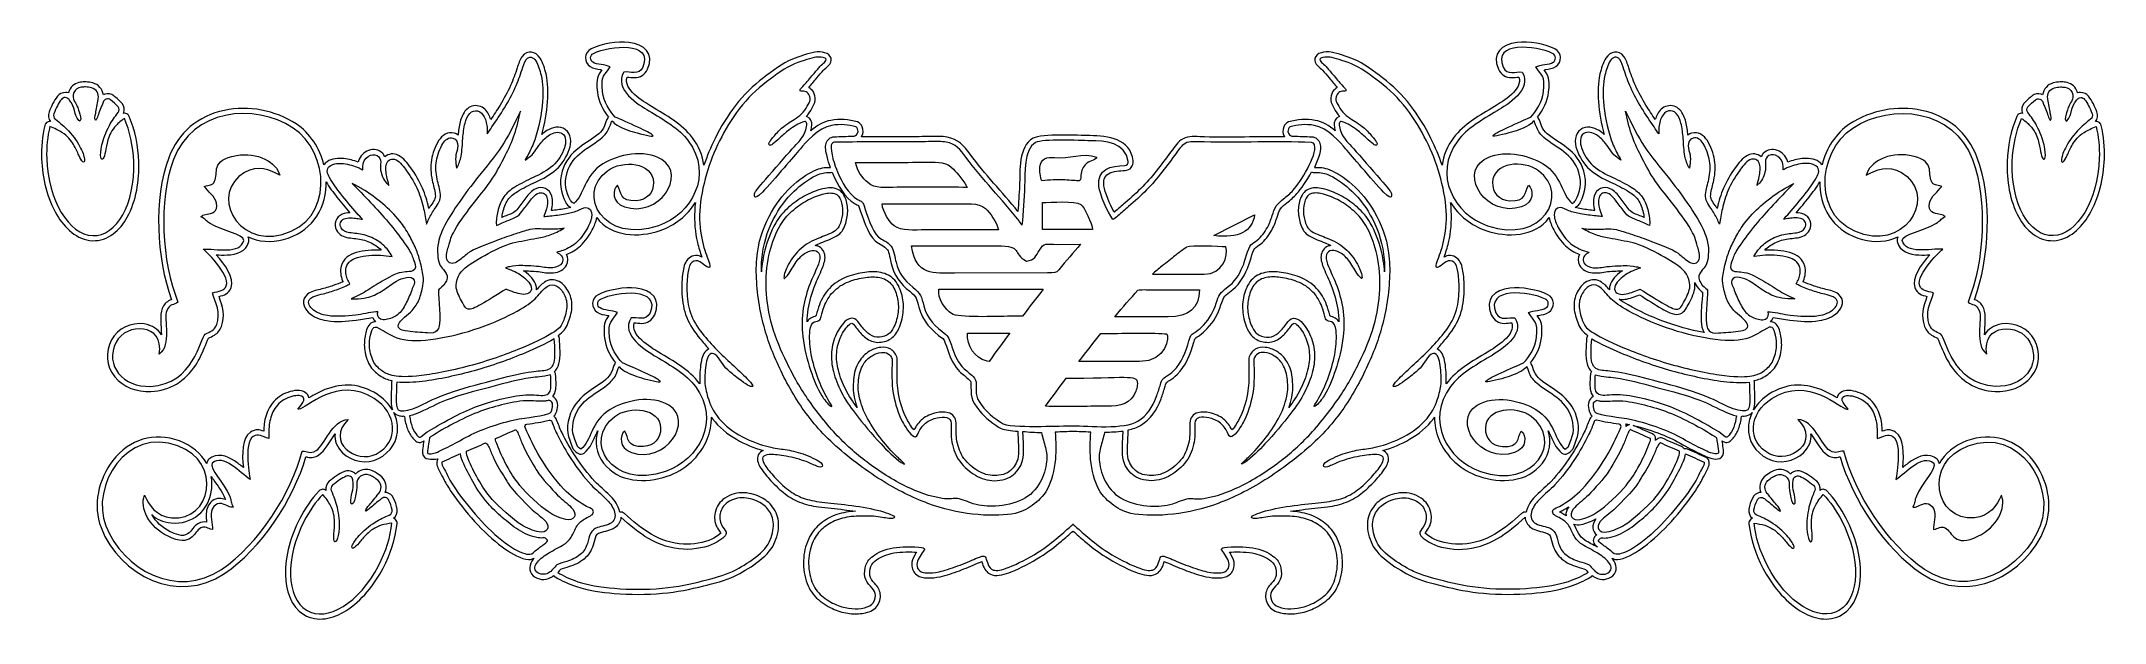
# Model space of a CAD drawing. Header units: millimetres. Extents: x -3158 to -2955, y -966 to -909.
import ezdxf

# ---------------------------------------------------------------- set-up
doc = ezdxf.new("R2010")
doc.units = ezdxf.units.MM
doc.header["$MEASUREMENT"] = 0
doc.layers.add('Layer 1', color=7, linetype='Continuous')

msp = doc.modelspace()

# ---------------------------------------------------------------- linework, layer by layer
at = {"layer": 'Layer 1', "color": 1, "lineweight": 9}
for points, knots in [([(-3118.7544, -949.5562), (-3119.0805, -949.5998), (-3119.4301, -949.5996), (-3119.6852, -949.5647), (-3119.9995, -949.5217), (-3120.2282, -949.3097), (-3120.2741, -948.994), (-3120.2983, -948.8279), (-3120.2676, -948.659), (-3120.2418, -948.4949), (-3120.2045, -948.2572), (-3120.1693, -948.0189), (-3120.1349, -947.7806), (-3120.1972, -947.8263), (-3120.2622, -947.8669), (-3120.3384, -947.895), (-3120.7166, -948.0345), (-3120.9851, -947.808), (-3121.2052, -947.5314), (-3121.4309, -947.2477), (-3121.6143, -946.9467), (-3121.7442, -946.6069), (-3121.8878, -946.231), (-3121.9674, -945.8165), (-3122.0399, -945.4213), (-3122.0449, -945.3938), (-3122.0476, -945.3664), (-3122.0481, -945.3393), (-3122.2168, -945.3541), (-3122.3777, -945.3508), (-3122.5218, -945.3223), (-3122.7802, -945.2712), (-3122.957, -945.156), (-3123.0779, -945.0007), (-3122.8617, -945.4383), (-3122.7276, -945.9159), (-3122.7025, -946.4201), (-3122.6347, -947.7785), (-3123.3966, -948.9117), (-3124.5878, -949.5306), (-3125.7195, -950.1186), (-3127.205, -949.8191), (-3128.1075, -948.9491), (-3128.6868, -948.3905), (-3128.9062, -947.7458), (-3128.8412, -947.1082), (-3129.3824, -947.8397), (-3129.8464, -948.7996), (-3130.4391, -949.1683), (-3130.7868, -949.3847), (-3131.126, -949.4691), (-3131.5294, -949.3817), (-3131.5789, -949.3709), (-3131.6338, -949.3548), (-3131.6904, -949.3388), (-3132.9068, -953.5458), (-3136.0964, -958.3988), (-3139.6871, -960.8105), (-3144.2145, -963.8513), (-3149.9509, -961.0488), (-3151.7853, -956.2973), (-3152.6225, -954.1289), (-3152.0322, -951.5154), (-3150.6299, -949.7112), (-3149.0221, -947.6427), (-3146.588, -946.8596), (-3144.0896, -947.7959), (-3142.9287, -948.231), (-3141.9718, -949.0154), (-3141.4198, -950.0226), (-3141.4063, -949.9224), (-3141.3758, -949.8239), (-3141.3244, -949.7287), (-3141.294, -949.6723), (-3141.2591, -949.6289), (-3141.2106, -949.5871), (-3140.4242, -948.9103), (-3139.4769, -949.2511), (-3138.7054, -949.7518), (-3138.4016, -949.9489), (-3138.1145, -950.1727), (-3137.833, -950.4011), (-3137.9766, -949.1044), (-3137.9768, -947.4823), (-3137.132, -946.9274), (-3136.6424, -946.6058), (-3136.2504, -946.6847), (-3135.8349, -946.8387), (-3135.8293, -946.6649), (-3135.8192, -946.4912), (-3135.8025, -946.3178), (-3135.7484, -945.7584), (-3135.6252, -945.2237), (-3135.3728, -944.7184), (-3135.0881, -944.1487), (-3134.6579, -943.6495), (-3134.1095, -943.3201), (-3133.6224, -943.0275), (-3132.9027, -942.7994), (-3132.3341, -942.8444), (-3131.8662, -942.8813), (-3131.4857, -943.1515), (-3131.4146, -943.5673), (-3130.9055, -943.2565), (-3130.3867, -942.975), (-3129.8289, -942.7556), (-3128.0645, -942.0617), (-3126.3424, -942.1721), (-3124.7269, -943.204), (-3124.1181, -943.5929), (-3123.589, -944.1162), (-3123.224, -944.7316), (-3123.3118, -944.4934), (-3123.3329, -944.212), (-3123.3379, -943.9348), (-3123.3495, -943.2932), (-3123.3183, -942.6395), (-3123.2932, -941.9981), (-3123.2914, -941.9522), (-3123.2842, -941.9086), (-3123.2718, -941.8675), (-3123.7202, -941.7774), (-3124.0679, -941.6394), (-3124.4576, -941.3733), (-3124.8673, -941.0935), (-3125.2063, -940.7718), (-3125.4566, -940.3385), (-3125.7301, -939.8648), (-3125.899, -939.2542), (-3125.9516, -938.7106), (-3125.9976, -938.2349), (-3125.9539, -937.7888), (-3125.8555, -937.3234), (-3125.7768, -936.9515), (-3125.6597, -936.477), (-3125.3299, -936.2477), (-3125.1805, -936.1438), (-3125.0248, -936.1079), (-3124.869, -936.1151), (-3124.9929, -935.9957), (-3125.0822, -935.8433), (-3125.1304, -935.6669), (-3125.6783, -935.755), (-3126.2217, -935.8707), (-3126.7734, -935.9385), (-3127.701, -936.0525), (-3128.7228, -936.1279), (-3129.6496, -935.9895), (-3130.322, -935.8891), (-3130.9659, -935.6426), (-3131.4611, -935.1646), (-3131.9777, -934.666), (-3132.1681, -933.922), (-3131.5523, -933.4031), (-3131.2222, -933.125), (-3130.7219, -933.0254), (-3130.3114, -932.9198), (-3129.8732, -932.807), (-3129.4374, -932.6835), (-3129.0097, -932.5354), (-3128.693, -932.4258), (-3128.3698, -932.3087), (-3128.0637, -932.1649), (-3128.0765, -932.1394), (-3128.0884, -932.1139), (-3128.0988, -932.0884), (-3128.2861, -931.6344), (-3128.3662, -931.1099), (-3128.2373, -930.6297), (-3128.0436, -929.9082), (-3127.458, -929.5094), (-3126.7737, -929.309), (-3126.038, -929.0937), (-3125.1489, -929.038), (-3124.3838, -929.0623), (-3124.3602, -929.063), (-3124.3366, -929.0639), (-3124.3131, -929.065), (-3124.4676, -928.903), (-3124.6367, -928.7588), (-3124.8295, -928.63), (-3125.2127, -928.374), (-3125.669, -928.168), (-3126.1157, -928.0538), (-3126.5646, -927.939), (-3127.0482, -927.9223), (-3127.5063, -927.8485), (-3128.0004, -927.769), (-3128.4537, -927.5837), (-3128.6957, -927.1141), (-3129.0073, -926.5097), (-3128.7613, -925.8115), (-3128.135, -925.5424), (-3127.9136, -925.4473), (-3127.6516, -925.4103), (-3127.3863, -925.405), (-3127.8186, -924.9009), (-3128.2442, -924.3909), (-3128.6535, -923.8678), (-3129.0298, -923.3869), (-3129.4031, -922.8975), (-3129.7163, -922.372), (-3129.7149, -922.4765), (-3129.7159, -922.5808), (-3129.7193, -922.6847), (-3129.8042, -925.304), (-3131.3246, -927.3418), (-3133.903, -928.0239), (-3135.1002, -928.3405), (-3136.3356, -928.257), (-3137.3748, -927.7614), (-3137.3298, -927.8474), (-3137.2985, -927.9413), (-3137.2846, -928.0439), (-3137.276, -928.1079), (-3137.2787, -928.164), (-3137.2937, -928.2268), (-3137.5344, -929.2377), (-3138.511, -929.5064), (-3139.428, -929.5453), (-3139.785, -929.5604), (-3140.1442, -929.5453), (-3140.5013, -929.5231), (-3139.6234, -930.4929), (-3138.6812, -931.8151), (-3139.0357, -932.743), (-3139.2727, -933.3633), (-3139.7137, -933.4911), (-3140.215, -933.6131), (-3139.874, -934.5744), (-3139.5646, -935.5498), (-3139.9839, -936.5655), (-3140.1337, -936.9282), (-3140.3374, -937.2051), (-3140.6751, -937.4105), (-3140.8593, -937.5225), (-3141.0636, -937.5979), (-3141.2419, -937.7179), (-3141.3552, -937.8795), (-3141.5559, -938.4374), (-3141.6286, -938.6145), (-3141.8765, -939.2189), (-3142.1496, -939.8023), (-3142.5054, -940.3522), (-3143.5369, -941.9462), (-3144.9976, -942.8395), (-3146.9127, -942.9345), (-3148.2295, -942.9998), (-3149.602, -942.5456), (-3150.4476, -941.4957), (-3151.3037, -940.4327), (-3151.361, -939.0843), (-3150.7512, -937.878), (-3150.1752, -936.7385), (-3148.7868, -936.13), (-3147.5491, -936.3139), (-3146.7515, -936.4325), (-3146.1923, -936.8291), (-3145.8692, -937.387), (-3145.8619, -936.4814), (-3146.0505, -935.4344), (-3145.7872, -934.7934), (-3145.6315, -934.4143), (-3145.4041, -934.1487), (-3145.0245, -933.9865), (-3144.9798, -933.9674), (-3144.9279, -933.9494), (-3144.8744, -933.9305), (-3146.3629, -929.8258), (-3146.6462, -924.0444), (-3145.1498, -920.0007), (-3144.2338, -917.5254), (-3142.239, -915.8946), (-3139.6873, -915.352), (-3137.3125, -914.847), (-3134.6991, -915.3467), (-3132.6657, -916.6719), (-3131.2779, -917.5763), (-3130.3343, -919.0827), (-3129.9333, -920.7018), (-3129.8586, -920.5908), (-3129.7569, -920.4867), (-3129.6236, -920.392), (-3129.1733, -920.0722), (-3128.4997, -920.0238), (-3127.9643, -920.0821), (-3127.4923, -920.1335), (-3127.0148, -920.2687), (-3126.565, -920.4385), (-3126.556, -920.3989), (-3126.5457, -920.3597), (-3126.5339, -920.3208), (-3126.3881, -919.8385), (-3126.0237, -919.4541), (-3125.5491, -919.2839), (-3125.0723, -919.113), (-3124.5146, -919.1861), (-3124.1661, -919.5778), (-3124.0696, -919.6863), (-3124.0023, -919.8021), (-3123.9564, -919.9237), (-3123.6161, -919.5998), (-3123.1041, -919.527), (-3122.6204, -919.7727), (-3122.1372, -920.0182), (-3121.7201, -920.5478), (-3121.411, -920.9857), (-3120.9677, -921.6136), (-3120.5746, -922.2921), (-3120.2646, -922.9958), (-3119.9947, -923.6081), (-3119.8155, -924.2447), (-3119.671, -924.8966), (-3119.6638, -924.929), (-3119.6566, -924.9614), (-3119.6495, -924.9938), (-3119.5855, -924.8909), (-3119.5198, -924.7889), (-3119.4529, -924.6878), (-3119.3323, -924.5053), (-3119.2004, -924.321), (-3119.1031, -924.1249), (-3119.0206, -923.9587), (-3118.9965, -923.8356), (-3119.0121, -923.6507), (-3119.0526, -923.1706), (-3119.2205, -922.6803), (-3119.3169, -922.2063), (-3119.452, -921.5416), (-3119.5, -920.9003), (-3119.3851, -920.2279), (-3119.2777, -919.5999), (-3119.0266, -918.8618), (-3118.6832, -918.324), (-3118.3493, -917.8008), (-3117.7852, -917.3979), (-3117.1386, -917.5959), (-3117.0063, -917.6364), (-3116.8879, -917.6975), (-3116.7847, -917.7747), (-3116.7435, -917.337), (-3116.6852, -916.9002), (-3116.5716, -916.4748), (-3116.4628, -916.0673), (-3116.2859, -915.6302), (-3115.9982, -915.316), (-3115.6682, -914.9555), (-3115.2062, -914.8003), (-3114.7292, -914.93), (-3114.299, -915.0471), (-3113.9845, -915.3514), (-3113.7802, -915.7387), (-3113.695, -915.9002), (-3113.6267, -916.0761), (-3113.5735, -916.2582), (-3113.2619, -915.793), (-3112.958, -915.3225), (-3112.6658, -914.8449), (-3112.2841, -914.2209), (-3111.9201, -913.5822), (-3111.6233, -912.9128), (-3111.3747, -912.3523), (-3111.1793, -911.7692), (-3110.9837, -911.1887), (-3110.8579, -910.8151), (-3110.7312, -910.3794), (-3110.4926, -910.0627), (-3109.9784, -909.3802), (-3109.1597, -909.5538), (-3108.7388, -910.2245), (-3108.4547, -910.6772), (-3108.2745, -911.2638), (-3108.1544, -911.783), (-3107.9471, -912.6799), (-3107.9263, -913.584), (-3108.0027, -914.4981), (-3108.0922, -915.567), (-3108.2767, -916.6741), (-3108.5754, -917.7204), (-3108.4199, -917.5759), (-3108.2524, -917.445), (-3108.0698, -917.3341), (-3107.5371, -917.0109), (-3106.8231, -916.8389), (-3106.2722, -917.2252), (-3105.6305, -917.6752), (-3105.6583, -918.5167), (-3105.874, -919.1843), (-3106.1087, -919.9105), (-3106.5862, -920.6357), (-3107.148, -921.1512), (-3107.7474, -921.7012), (-3108.47, -922.0445), (-3109.1946, -922.394), (-3109.7932, -922.6826), (-3110.3968, -922.9706), (-3110.9629, -923.32), (-3111.3178, -923.539), (-3111.6518, -923.7845), (-3111.8901, -924.1327), (-3112.1367, -924.493), (-3112.2933, -924.944), (-3112.3934, -925.3663), (-3112.427, -925.5084), (-3112.464, -925.6831), (-3112.4921, -925.8629), (-3112.4883, -925.8613), (-3112.4845, -925.8597), (-3112.4807, -925.8581), (-3112.1152, -925.7051), (-3111.7225, -925.5844), (-3111.3728, -925.3994), (-3111.1687, -925.2914), (-3111.0642, -925.1631), (-3110.925, -924.9832), (-3110.6605, -924.6413), (-3110.4152, -924.2853), (-3110.1486, -923.945), (-3109.8826, -923.6054), (-3109.5617, -923.223), (-3109.1618, -923.0423), (-3108.4979, -922.7424), (-3107.7914, -923.0794), (-3107.5862, -923.7733), (-3107.4616, -924.1949), (-3107.5218, -924.7171), (-3107.6296, -925.1385), (-3107.6344, -925.1572), (-3107.6393, -925.1757), (-3107.6444, -925.1942), (-3107.2069, -925.1446), (-3106.77, -925.0884), (-3106.3361, -925.0131), (-3106.1341, -924.978), (-3105.9261, -924.9391), (-3105.7226, -924.8872), (-3105.8792, -924.7926), (-3106.0027, -924.6855), (-3106.1294, -924.5494), (-3106.1701, -924.5057), (-3106.1985, -924.4624), (-3106.2223, -924.4075), (-3106.7185, -923.2627), (-3106.9331, -922.5722), (-3106.565, -921.3158), (-3106.2779, -920.3355), (-3105.7126, -919.6368), (-3104.9162, -919.0207), (-3104.2945, -918.5399), (-3103.5805, -918.1573), (-3102.9897, -917.6455), (-3102.7413, -917.4303), (-3102.5369, -917.1727), (-3102.4176, -916.864), (-3102.3422, -916.6688), (-3102.2204, -916.2656), (-3102.1081, -916.0997), (-3102.0867, -916.0682), (-3102.0629, -916.0399), (-3102.0369, -916.0149), (-3102.5936, -915.3235), (-3103.0207, -914.4284), (-3103.1163, -913.5758), (-3103.1813, -912.9961), (-3103.2361, -912.3096), (-3102.9532, -911.7757), (-3102.8783, -911.6345), (-3102.7833, -911.5049), (-3102.6835, -911.3766), (-3102.7321, -911.3693), (-3102.7783, -911.3626), (-3102.8206, -911.356), (-3103.1628, -911.3029), (-3103.5458, -911.2411), (-3103.8395, -911.047), (-3104.1384, -910.8493), (-3104.3071, -910.5156), (-3104.2867, -910.1576), (-3104.2662, -909.7975), (-3104.0627, -909.4882), (-3103.7417, -909.3244), (-3102.7385, -908.8127), (-3101.1466, -908.5686), (-3100.0233, -908.6904), (-3098.5293, -908.8524), (-3097.5307, -909.7313), (-3098.1994, -911.2966), (-3098.2029, -911.3049), (-3098.2061, -911.3119), (-3098.2101, -911.32), (-3098.4743, -911.8597), (-3098.9056, -912.1285), (-3099.4959, -912.1416), (-3099.72, -912.1466), (-3099.9742, -912.1012), (-3100.2064, -912.087), (-3100.6362, -913.288), (-3098.6274, -914.482), (-3097.8191, -914.9666), (-3096.4098, -915.8114), (-3094.8029, -916.7048), (-3093.8039, -918.0423), (-3093.1865, -918.8689), (-3092.8018, -919.7836), (-3092.6754, -920.7311), (-3092.3752, -919.8333), (-3092.0112, -918.9691), (-3091.5861, -918.114), (-3091.0209, -916.9767), (-3090.3643, -915.8736), (-3089.5817, -914.8717), (-3088.7928, -913.8616), (-3087.8614, -912.9349), (-3086.8404, -912.1595), (-3085.9676, -911.4967), (-3085.0022, -910.7579), (-3083.9893, -910.3302), (-3083.28, -910.0307), (-3082.544, -909.8027), (-3081.7906, -909.6449), (-3081.5353, -909.5915), (-3081.0966, -909.6268), (-3080.8421, -909.6937), (-3080.1391, -909.8783), (-3079.9565, -910.5242), (-3080.5183, -911.0225), (-3080.6637, -911.1514), (-3080.8066, -911.2687), (-3080.9424, -911.4097), (-3081.1694, -911.6454), (-3081.3816, -911.9141), (-3081.5916, -912.1657), (-3081.8554, -912.4819), (-3082.1221, -912.8035), (-3082.3982, -913.1101), (-3082.2134, -913.2104), (-3082.0554, -913.3614), (-3081.9466, -913.5408), (-3081.7966, -913.7879), (-3081.7593, -914.0558), (-3081.7678, -914.3405), (-3081.7788, -914.7064), (-3081.9589, -914.8624), (-3082.0949, -915.161), (-3082.228, -915.4534), (-3082.4293, -915.7234), (-3082.6537, -915.9565), (-3082.6166, -915.9632), (-3082.5797, -915.9729), (-3082.543, -915.9862), (-3082.1824, -916.1168), (-3082.0759, -916.472), (-3082.099, -916.822), (-3082.1104, -916.9949), (-3082.1464, -917.1768), (-3082.1947, -917.3511), (-3081.6121, -916.8585), (-3080.9588, -916.4649), (-3080.2173, -916.3314), (-3079.3852, -916.1816), (-3078.4377, -916.2478), (-3077.63, -916.4865), (-3077.3921, -916.5568), (-3077.258, -916.7532), (-3077.1584, -916.9648), (-3077.0122, -917.2755), (-3077.0329, -917.6285), (-3077.2146, -917.9199), (-3077.2215, -917.931), (-3077.2286, -917.9419), (-3077.2359, -917.9526), (-3075.7397, -917.944), (-3074.2434, -917.9511), (-3072.7472, -917.9507), (-3071.9574, -917.9505), (-3071.1677, -917.9279), (-3070.378, -917.9132), (-3069.8656, -917.9036), (-3069.3411, -917.8909), (-3068.8341, -917.9768), (-3067.7457, -918.1612), (-3067.2015, -918.8163), (-3066.5805, -919.6535), (-3065.1267, -921.6135), (-3063.4347, -923.3806), (-3061.8821, -925.2613), (-3061.8222, -924.4253), (-3061.7752, -923.5882), (-3061.7341, -922.7511), (-3061.6635, -921.3142), (-3061.8779, -918.9085), (-3060.4073, -918.0851), (-3059.5381, -917.5985), (-3055.9785, -917.822), (-3054.828, -917.8308), (-3053.0606, -917.8443), (-3050.8497, -918.1238), (-3050.5842, -920.3122), (-3050.5561, -920.5445), (-3050.622, -920.7718), (-3050.7715, -920.952), (-3050.9239, -921.1358), (-3051.1382, -921.242), (-3051.377, -921.25), (-3051.8803, -921.2668), (-3052.5708, -921.3192), (-3053.0106, -921.5822), (-3053.4505, -921.8452), (-3053.5149, -922.2807), (-3053.457, -922.763), (-3053.3814, -923.392), (-3052.8723, -924.5764), (-3052.4386, -925.3393), (-3052.4285, -925.3311), (-3052.4184, -925.3229), (-3052.4083, -925.3147), (-3052.0548, -925.0281), (-3051.7108, -924.7298), (-3051.37, -924.4281), (-3050.7792, -923.905), (-3050.1847, -923.3787), (-3049.6344, -922.8127), (-3048.5599, -921.7078), (-3047.6521, -920.4675), (-3046.7479, -919.2238), (-3046.4005, -918.746), (-3046.0745, -918.2535), (-3045.4854, -918.0485), (-3044.9452, -917.8605), (-3044.1757, -917.9413), (-3043.6025, -917.9562), (-3040.9848, -918.0239), (-3038.366, -917.9281), (-3035.7481, -917.9426), (-3035.753, -917.9351), (-3035.7578, -917.9275), (-3035.7626, -917.9199), (-3035.9443, -917.6285), (-3035.965, -917.2755), (-3035.8188, -916.9648), (-3035.7192, -916.7532), (-3035.5851, -916.5568), (-3035.3472, -916.4865), (-3034.5395, -916.2478), (-3033.592, -916.1816), (-3032.7599, -916.3314), (-3032.0184, -916.4649), (-3031.3651, -916.8585), (-3030.7825, -917.3511), (-3030.8308, -917.1768), (-3030.8668, -916.9949), (-3030.8782, -916.822), (-3030.9013, -916.472), (-3030.7948, -916.1168), (-3030.4342, -915.9862), (-3030.3975, -915.9729), (-3030.3606, -915.9632), (-3030.3235, -915.9565), (-3030.5479, -915.7234), (-3030.7492, -915.4534), (-3030.8823, -915.161), (-3031.0183, -914.8624), (-3031.1984, -914.7064), (-3031.2094, -914.3405), (-3031.2179, -914.0558), (-3031.1806, -913.7879), (-3031.0306, -913.5408), (-3030.9218, -913.3614), (-3030.7638, -913.2104), (-3030.579, -913.1101), (-3030.8551, -912.8035), (-3031.1218, -912.4819), (-3031.3856, -912.1657), (-3031.5956, -911.9141), (-3031.8078, -911.6454), (-3032.0348, -911.4097), (-3032.1706, -911.2687), (-3032.3135, -911.1514), (-3032.4589, -911.0225), (-3033.0207, -910.5242), (-3032.8381, -909.8783), (-3032.1351, -909.6937), (-3031.8806, -909.6268), (-3031.4419, -909.5915), (-3031.1866, -909.6449), (-3030.4332, -909.8027), (-3029.6972, -910.0307), (-3028.9879, -910.3302), (-3027.975, -910.7579), (-3027.0096, -911.4967), (-3026.1368, -912.1595), (-3025.1158, -912.9349), (-3024.1844, -913.8616), (-3023.3955, -914.8717), (-3022.6129, -915.8736), (-3021.9563, -916.9767), (-3021.3911, -918.114), (-3020.966, -918.9691), (-3020.602, -919.8333), (-3020.3018, -920.7311), (-3020.1754, -919.7836), (-3019.7907, -918.8689), (-3019.1733, -918.0423), (-3018.1743, -916.7048), (-3016.5675, -915.8114), (-3015.1582, -914.9666), (-3014.3499, -914.482), (-3012.3409, -913.288), (-3012.7708, -912.087), (-3013.0031, -912.1012), (-3013.2572, -912.1466), (-3013.4814, -912.1416), (-3014.0716, -912.1285), (-3014.5029, -911.8597), (-3014.7671, -911.32), (-3014.7711, -911.3119), (-3014.7743, -911.3049), (-3014.7778, -911.2966), (-3015.4465, -909.7313), (-3014.4479, -908.8524), (-3012.9539, -908.6904), (-3011.8306, -908.5686), (-3010.2387, -908.8127), (-3009.2355, -909.3244), (-3008.9145, -909.4882), (-3008.711, -909.7975), (-3008.6905, -910.1576), (-3008.6701, -910.5157), (-3008.8388, -910.8493), (-3009.1379, -911.047), (-3009.4315, -911.2411), (-3009.8144, -911.3028), (-3010.1566, -911.356), (-3010.1989, -911.3625), (-3010.2451, -911.3693), (-3010.2936, -911.3765), (-3010.1939, -911.5049), (-3010.0988, -911.6345), (-3010.024, -911.7757), (-3009.7411, -912.3096), (-3009.7959, -912.9961), (-3009.8609, -913.5758), (-3009.9565, -914.4284), (-3010.3836, -915.3235), (-3010.9403, -916.0149), (-3010.9144, -916.0398), (-3010.8907, -916.0679), (-3010.8695, -916.0992), (-3010.7569, -916.2649), (-3010.635, -916.6688), (-3010.5596, -916.864), (-3010.4403, -917.1727), (-3010.2359, -917.4303), (-3009.9875, -917.6455), (-3009.3967, -918.1573), (-3008.6827, -918.5399), (-3008.061, -919.0207), (-3007.2646, -919.6368), (-3006.6993, -920.3355), (-3006.4122, -921.3158), (-3006.0441, -922.5722), (-3006.2587, -923.2627), (-3006.7549, -924.4075), (-3006.7787, -924.4624), (-3006.8071, -924.5057), (-3006.8478, -924.5494), (-3006.9744, -924.6855), (-3007.0981, -924.7926), (-3007.2545, -924.8872), (-3007.051, -924.9391), (-3006.843, -924.978), (-3006.6411, -925.0131), (-3006.2072, -925.0884), (-3005.7703, -925.1447), (-3005.3327, -925.1942), (-3005.3379, -925.1758), (-3005.3428, -925.1572), (-3005.3476, -925.1385), (-3005.4554, -924.7172), (-3005.5156, -924.1949), (-3005.391, -923.7733), (-3005.1858, -923.0794), (-3004.4793, -922.7424), (-3003.8154, -923.0423), (-3003.4155, -923.223), (-3003.0946, -923.6054), (-3002.8286, -923.945), (-3002.562, -924.2853), (-3002.3166, -924.6413), (-3002.0521, -924.9832), (-3001.913, -925.163), (-3001.8084, -925.2914), (-3001.6045, -925.3994), (-3001.2548, -925.5845), (-3000.862, -925.705), (-3000.4965, -925.8581), (-3000.4927, -925.8597), (-3000.4889, -925.8613), (-3000.4851, -925.8629), (-3000.5132, -925.6832), (-3000.5501, -925.5084), (-3000.5837, -925.3663), (-3000.6838, -924.944), (-3000.8404, -924.493), (-3001.087, -924.1327), (-3001.3254, -923.7845), (-3001.6593, -923.539), (-3002.0142, -923.32), (-3002.5803, -922.9705), (-3003.1841, -922.6826), (-3003.7827, -922.394), (-3004.5073, -922.0445), (-3005.2299, -921.7012), (-3005.8292, -921.1512), (-3006.391, -920.6357), (-3006.8685, -919.9105), (-3007.1032, -919.1843), (-3007.3189, -918.5167), (-3007.3467, -917.6752), (-3006.705, -917.2252), (-3006.1541, -916.8389), (-3005.4401, -917.0109), (-3004.9074, -917.3341), (-3004.7247, -917.445), (-3004.5572, -917.576), (-3004.4017, -917.7205), (-3004.7004, -916.6742), (-3004.885, -915.567), (-3004.9745, -914.4981), (-3005.051, -913.5841), (-3005.0302, -912.6799), (-3004.8229, -911.783), (-3004.7029, -911.2638), (-3004.5225, -910.6772), (-3004.2384, -910.2246), (-3003.8175, -909.5537), (-3002.9987, -909.3802), (-3002.4845, -910.0627), (-3002.2459, -910.3794), (-3002.1194, -910.8151), (-3001.9936, -911.1887), (-3001.798, -911.7692), (-3001.6025, -912.3523), (-3001.3539, -912.9128), (-3001.0571, -913.5822), (-3000.6932, -914.2209), (-3000.3114, -914.8449), (-3000.0192, -915.3225), (-2999.7153, -915.793), (-2999.4037, -916.2583), (-2999.3506, -916.0762), (-2999.2824, -915.9003), (-2999.1971, -915.7387), (-2998.9928, -915.3514), (-2998.6782, -915.0471), (-2998.248, -914.93), (-2997.7709, -914.8002), (-2997.309, -914.9555), (-2996.9789, -915.316), (-2996.6912, -915.6302), (-2996.5145, -916.0673), (-2996.4057, -916.4748), (-2996.2922, -916.9002), (-2996.2337, -917.3369), (-2996.1924, -917.7746), (-2996.0892, -917.6975), (-2995.9709, -917.6364), (-2995.8386, -917.5959), (-2995.192, -917.3979), (-2994.6278, -917.8007), (-2994.2938, -918.324), (-2993.9506, -918.8618), (-2993.6996, -919.5999), (-2993.5922, -920.2279), (-2993.4772, -920.9003), (-2993.5253, -921.5415), (-2993.6603, -922.2062), (-2993.7566, -922.6803), (-2993.9246, -923.1706), (-2993.9651, -923.6507), (-2993.9807, -923.8357), (-2993.9565, -923.9587), (-2993.874, -924.125), (-2993.7767, -924.321), (-2993.6449, -924.5054), (-2993.5243, -924.6878), (-2993.4574, -924.7889), (-2993.3917, -924.8908), (-2993.3277, -924.9938), (-2993.3206, -924.9613), (-2993.3134, -924.9289), (-2993.3062, -924.8966), (-2993.1617, -924.2447), (-2992.9824, -923.6081), (-2992.7125, -922.9958), (-2992.4025, -922.2921), (-2992.0095, -921.6136), (-2991.5662, -920.9857), (-2991.2571, -920.5478), (-2990.84, -920.0182), (-2990.3569, -919.7727), (-2989.8731, -919.527), (-2989.3611, -919.5997), (-2989.0208, -919.9237), (-2988.9749, -919.8021), (-2988.9076, -919.6863), (-2988.8111, -919.5778), (-2988.4627, -919.1861), (-2987.9049, -919.113), (-2987.4282, -919.2839), (-2986.9535, -919.4541), (-2986.5891, -919.8385), (-2986.4433, -920.3208), (-2986.4315, -920.3597), (-2986.4212, -920.3989), (-2986.4122, -920.4385), (-2985.9624, -920.2687), (-2985.4849, -920.1335), (-2985.0128, -920.0821), (-2984.4775, -920.0238), (-2983.8038, -920.0723), (-2983.3536, -920.3921), (-2983.2202, -920.4868), (-2983.1185, -920.591), (-2983.0439, -920.702), (-2982.6429, -919.0828), (-2981.6992, -917.5764), (-2980.3114, -916.6719), (-2978.278, -915.3467), (-2975.6646, -914.847), (-2973.2898, -915.352), (-2970.7382, -915.8946), (-2968.7433, -917.5253), (-2967.8273, -920.0006), (-2966.3309, -924.0443), (-2966.6142, -929.8259), (-2968.1027, -933.9305), (-2968.0492, -933.9494), (-2967.9973, -933.9674), (-2967.9527, -933.9865), (-2967.573, -934.1487), (-2967.3457, -934.4143), (-2967.19, -934.7934), (-2966.9267, -935.4344), (-2967.1152, -936.4814), (-2967.1079, -937.3871), (-2966.7848, -936.8292), (-2966.2256, -936.4325), (-2965.4281, -936.314), (-2964.1905, -936.1301), (-2962.8021, -936.7386), (-2962.2261, -937.878), (-2961.6163, -939.0842), (-2961.6735, -940.4327), (-2962.5296, -941.4957), (-2963.3753, -942.5456), (-2964.7478, -942.9997), (-2966.0645, -942.9344), (-2967.9796, -942.8394), (-2969.4403, -941.9461), (-2970.4717, -940.3522), (-2970.8275, -939.8024), (-2971.1006, -939.2189), (-2971.3486, -938.6146), (-2971.4213, -938.4374), (-2971.622, -937.8796), (-2971.7352, -937.718), (-2971.9137, -937.598), (-2972.118, -937.5226), (-2972.3022, -937.4105), (-2972.6399, -937.205), (-2972.8435, -936.9281), (-2972.9933, -936.5654), (-2973.4125, -935.5498), (-2973.1031, -934.5744), (-2972.7622, -933.6131), (-2973.2636, -933.4911), (-2973.7046, -933.3633), (-2973.9416, -932.7429), (-2974.296, -931.815), (-2973.3538, -930.4929), (-2972.4759, -929.5231), (-2972.833, -929.5453), (-2973.1922, -929.5604), (-2973.5491, -929.5453), (-2974.4661, -929.5064), (-2975.4428, -929.2377), (-2975.6835, -928.2268), (-2975.6985, -928.164), (-2975.7012, -928.1079), (-2975.6926, -928.0439), (-2975.6787, -927.9413), (-2975.6474, -927.8474), (-2975.6024, -927.7613), (-2976.6416, -928.257), (-2977.877, -928.3406), (-2979.0742, -928.0239), (-2981.6526, -927.3418), (-2983.173, -925.304), (-2983.2579, -922.6848), (-2983.2613, -922.5809), (-2983.2623, -922.4766), (-2983.2609, -922.3721), (-2983.5741, -922.8975), (-2983.9474, -923.3868), (-2984.3237, -923.8678), (-2984.733, -924.3909), (-2985.1586, -924.9009), (-2985.591, -925.405), (-2985.3256, -925.4103), (-2985.0635, -925.4473), (-2984.8422, -925.5424), (-2984.2159, -925.8115), (-2983.9698, -926.5098), (-2984.2814, -927.1141), (-2984.5236, -927.5838), (-2984.9767, -927.769), (-2985.4709, -927.8485), (-2985.929, -927.9223), (-2986.4126, -927.939), (-2986.8615, -928.0538), (-2987.3082, -928.168), (-2987.7645, -928.374), (-2988.1478, -928.63), (-2988.3406, -928.7588), (-2988.5097, -928.903), (-2988.6641, -929.065), (-2988.6406, -929.0639), (-2988.617, -929.063), (-2988.5934, -929.0623), (-2987.8283, -929.038), (-2986.9392, -929.0937), (-2986.2035, -929.309), (-2985.5192, -929.5094), (-2984.9336, -929.9082), (-2984.7399, -930.6296), (-2984.6109, -931.1099), (-2984.6911, -931.6345), (-2984.8784, -932.0885), (-2984.8889, -932.1139), (-2984.9008, -932.1394), (-2984.9135, -932.1648), (-2984.6074, -932.3086), (-2984.2842, -932.4257), (-2983.9675, -932.5354), (-2983.5398, -932.6835), (-2983.104, -932.807), (-2982.6658, -932.9198), (-2982.2553, -933.0254), (-2981.7549, -933.125), (-2981.4249, -933.4032), (-2980.8091, -933.9221), (-2980.9995, -934.666), (-2981.5161, -935.1646), (-2982.0114, -935.6426), (-2982.6552, -935.8891), (-2983.3276, -935.9895), (-2984.2543, -936.1279), (-2985.2761, -936.0525), (-2986.2037, -935.9385), (-2986.7554, -935.8707), (-2987.2989, -935.755), (-2987.8467, -935.6669), (-2987.895, -935.8433), (-2987.9842, -935.9957), (-2988.1082, -936.1151), (-2987.9523, -936.1079), (-2987.7966, -936.1438), (-2987.6472, -936.2477), (-2987.3175, -936.477), (-2987.2004, -936.9516), (-2987.1217, -937.3234), (-2987.0233, -937.7888), (-2986.9797, -938.2349), (-2987.0257, -938.7106), (-2987.0783, -939.2542), (-2987.2471, -939.8647), (-2987.5206, -940.3384), (-2987.7708, -940.7718), (-2988.1099, -941.0934), (-2988.5196, -941.3733), (-2988.9092, -941.6395), (-2989.257, -941.7774), (-2989.7055, -941.8674), (-2989.693, -941.9086), (-2989.6858, -941.9522), (-2989.684, -941.9981), (-2989.6589, -942.6395), (-2989.6277, -943.2932), (-2989.6393, -943.9348), (-2989.6443, -944.2119), (-2989.6654, -944.4932), (-2989.7531, -944.7313), (-2989.3881, -944.1161), (-2988.8592, -943.5928), (-2988.2504, -943.204), (-2986.6349, -942.1721), (-2984.9127, -942.0617), (-2983.1484, -942.7556), (-2982.5905, -942.975), (-2982.0717, -943.2566), (-2981.5625, -943.5673), (-2981.4915, -943.1516), (-2981.111, -942.8813), (-2980.6431, -942.8444), (-2980.0745, -942.7995), (-2979.3549, -943.0275), (-2978.8679, -943.3201), (-2978.3193, -943.6496), (-2977.8892, -944.1486), (-2977.6044, -944.7184), (-2977.3519, -945.2237), (-2977.2288, -945.7584), (-2977.1747, -946.3178), (-2977.158, -946.4912), (-2977.1479, -946.6649), (-2977.1423, -946.8387), (-2976.7268, -946.6847), (-2976.3348, -946.6058), (-2975.8452, -946.9274), (-2975.0004, -947.4823), (-2975.0006, -949.1044), (-2975.1442, -950.4011), (-2974.8627, -950.1727), (-2974.5756, -949.9489), (-2974.2718, -949.7518), (-2973.5003, -949.2511), (-2972.553, -948.9103), (-2971.7666, -949.5871), (-2971.7181, -949.6289), (-2971.6832, -949.6723), (-2971.6528, -949.7287), (-2971.6014, -949.8239), (-2971.5709, -949.9224), (-2971.5574, -950.0226), (-2971.0054, -949.0154), (-2970.0485, -948.231), (-2968.8876, -947.7959), (-2966.3892, -946.8596), (-2963.9551, -947.6427), (-2962.3473, -949.7112), (-2960.945, -951.5154), (-2960.3547, -954.1289), (-2961.1919, -956.2973), (-2963.0263, -961.0488), (-2968.7627, -963.8513), (-2973.2901, -960.8105), (-2976.8808, -958.3988), (-2980.0704, -953.5458), (-2981.2868, -949.3388), (-2981.3434, -949.3548), (-2981.3983, -949.3709), (-2981.4478, -949.3817), (-2981.8512, -949.4691), (-2982.1903, -949.3847), (-2982.5381, -949.1683), (-2983.1308, -948.7996), (-2983.5948, -947.8397), (-2984.136, -947.1082), (-2984.071, -947.7458), (-2984.2904, -948.3905), (-2984.8697, -948.9491), (-2985.7721, -949.8191), (-2987.2577, -950.1186), (-2988.3894, -949.5306), (-2989.5806, -948.9117), (-2990.3425, -947.7785), (-2990.2748, -946.4201), (-2990.2496, -945.916), (-2990.1156, -945.4384), (-2989.8995, -945.0009), (-2990.0204, -945.1561), (-2990.1971, -945.2712), (-2990.4554, -945.3223), (-2990.5995, -945.3508), (-2990.7604, -945.3541), (-2990.9291, -945.3393), (-2990.9296, -945.3664), (-2990.9323, -945.3938), (-2990.9373, -945.4213), (-2991.0098, -945.8165), (-2991.0894, -946.2309), (-2991.233, -946.6068), (-2991.3629, -946.9467), (-2991.5463, -947.2476), (-2991.772, -947.5314), (-2991.9921, -947.808), (-2992.2606, -948.0345), (-2992.6388, -947.895), (-2992.715, -947.8669), (-2992.78, -947.8263), (-2992.8423, -947.7806), (-2992.8079, -948.0189), (-2992.7727, -948.2572), (-2992.7354, -948.4949), (-2992.7096, -948.659), (-2992.6789, -948.8279), (-2992.7031, -948.994), (-2992.749, -949.3097), (-2992.9777, -949.5217), (-2993.292, -949.5647), (-2993.7428, -949.6263), (-2994.3859, -949.362), (-2994.7766, -949.1563), (-2995.4141, -948.8207), (-2996.0619, -948.5381), (-2996.684, -948.1661), (-2997.3713, -947.7552), (-2998.1013, -947.4169), (-2998.8471, -947.1269), (-2999.6836, -946.8017), (-3000.5588, -946.5239), (-3001.4284, -946.3027), (-3001.4701, -946.2921), (-3001.512, -946.2818), (-3001.5539, -946.2718), (-3000.9237, -946.5488), (-3000.2936, -946.8259), (-2999.6635, -947.1029), (-2999.4713, -947.1874), (-2999.3566, -947.3711), (-2999.3651, -947.5808), (-2999.3674, -947.6376), (-2999.3732, -947.6937), (-2999.3819, -947.7492), (-2999.3138, -947.6781), (-2999.237, -947.615), (-2999.1507, -947.5623), (-2999.0067, -947.4744), (-2998.8433, -947.4635), (-2998.6889, -947.5314), (-2998.0665, -947.8051), (-2997.444, -948.0787), (-2996.8216, -948.3524), (-2996.7109, -948.401), (-2996.6268, -948.4806), (-2996.5762, -948.5825), (-2996.4667, -948.5508), (-2996.3519, -948.559), (-2996.2413, -948.6076), (-2995.6321, -948.8753), (-2995.023, -949.143), (-2994.414, -949.4109), (-2994.274, -949.4725), (-2994.1782, -949.5816), (-2994.1354, -949.7284), (-2994.0218, -950.1171), (-2994.2356, -950.4883), (-2994.4139, -950.8189), (-2994.5578, -951.0855), (-2994.6871, -951.3605), (-2994.8295, -951.6285), (-2995.0413, -952.0273), (-2995.2741, -952.409), (-2995.5298, -952.7814), (-2996.8419, -954.6927), (-2998.6653, -956.8075), (-3000.5244, -958.1972), (-3001.1357, -958.6541), (-3002.0766, -959.2569), (-3002.8411, -959.3845), (-3003.2194, -959.4476), (-3003.4346, -959.4198), (-3003.6395, -959.3081), (-3003.6171, -959.3347), (-3003.5954, -959.3615), (-3003.5744, -959.3886), (-3003.1863, -959.8889), (-3003.0548, -960.5577), (-3003.5728, -961.0315), (-3004.0156, -961.4365), (-3004.745, -961.4825), (-3005.2662, -961.2085), (-3005.3765, -961.1506), (-3005.474, -961.0827), (-3005.5644, -961.0067), (-3005.6055, -961.0622), (-3005.6591, -961.1087), (-3005.724, -961.1449), (-3006.4057, -961.525), (-3007.0566, -961.8406), (-3007.8028, -962.081), (-3008.9765, -962.4592), (-3010.2659, -962.6507), (-3011.4919, -962.7528), (-3013.0497, -962.8825), (-3014.6951, -962.888), (-3016.253, -962.7458), (-3017.6234, -962.6208), (-3018.9651, -962.3635), (-3020.2943, -962.0115), (-3021.305, -961.744), (-3022.3701, -961.5109), (-3023.3136, -961.0508), (-3024.5378, -960.4538), (-3026.6144, -959.189), (-3027.1729, -957.915), (-3027.4396, -957.3067), (-3027.6582, -956.5721), (-3027.6236, -955.905), (-3027.5927, -955.3075), (-3027.3927, -954.7637), (-3027.0408, -954.2817), (-3026.7228, -953.8461), (-3026.3425, -953.55), (-3025.8579, -953.3129), (-3025.2977, -953.0388), (-3024.6442, -952.8609), (-3024.0178, -952.8766), (-3023.3676, -952.8928), (-3022.6711, -953.1219), (-3022.1694, -953.5428), (-3021.7269, -953.9141), (-3021.4367, -954.4429), (-3021.366, -955.0165), (-3021.3065, -955.499), (-3021.3942, -955.9443), (-3021.6353, -956.3654), (-3021.7128, -956.5009), (-3021.8014, -956.6248), (-3021.894, -956.75), (-3021.9111, -956.7731), (-3021.9367, -956.8057), (-3021.9602, -956.8385), (-3021.7887, -957.0492), (-3021.2674, -957.3326), (-3021.0902, -957.4178), (-3020.2956, -957.7997), (-3019.1822, -957.9677), (-3018.3087, -957.9281), (-3017.1939, -957.8775), (-3016.0921, -957.5006), (-3015.1308, -956.9441), (-3014.1734, -956.3898), (-3013.322, -955.6422), (-3012.5003, -954.9073), (-3012.3756, -954.7957), (-3012.2154, -954.7549), (-3012.0579, -954.7916), (-3012.037, -954.683), (-3012.0067, -954.5742), (-3011.9683, -954.4668), (-3011.7831, -953.9493), (-3011.4402, -953.5002), (-3011.0527, -953.1168), (-3010.5833, -952.6524), (-3010.0631, -952.2393), (-3009.6115, -951.7575), (-3008.9191, -951.0187), (-3008.2909, -950.1909), (-3007.7317, -949.3475), (-3007.2183, -948.5731), (-3006.7613, -947.7594), (-3006.359, -946.922), (-3006.1673, -946.5229), (-3006.0185, -946.1319), (-3005.8587, -945.7204), (-3005.8024, -945.5756), (-3005.7044, -945.4582), (-3005.5831, -945.3774), (-3005.9294, -945.03), (-3006.0398, -944.3821), (-3005.9234, -943.9535), (-3005.8575, -943.7109), (-3005.6891, -943.5485), (-3005.486, -943.4297), (-3005.6406, -943.248), (-3005.7338, -943.0073), (-3005.7743, -942.7184), (-3005.8387, -942.2582), (-3005.7958, -941.7243), (-3005.7638, -941.2602), (-3005.7563, -941.1503), (-3005.7173, -941.0528), (-3005.6507, -940.9741), (-3005.8479, -940.8009), (-3005.9953, -940.5636), (-3006.0852, -940.2413), (-3006.2802, -939.5426), (-3006.1834, -938.4549), (-3006.1311, -937.727), (-3006.1229, -937.6125), (-3006.0801, -937.5109), (-3006.0085, -937.431), (-3006.4969, -937.0989), (-3006.7448, -936.8313), (-3006.9659, -936.2627), (-3007.1524, -935.7832), (-3007.3205, -935.2412), (-3007.3582, -934.7256), (-3007.3972, -934.1909), (-3007.2908, -933.668), (-3007.0492, -933.1898), (-3006.8407, -932.7773), (-3006.52, -932.3755), (-3006.1097, -932.1504), (-3005.6297, -931.8871), (-3005.1202, -931.9212), (-3004.6632, -932.2237), (-3004.3846, -932.4081), (-3004.1291, -932.6816), (-3003.8867, -932.9523), (-3003.8947, -932.8411), (-3003.8858, -932.7204), (-3003.8572, -932.5905), (-3003.734, -932.0301), (-3003.1985, -931.5017), (-3002.7424, -931.1789), (-3002.6963, -931.1463), (-3002.6496, -931.1146), (-3002.6023, -931.0838), (-3002.8221, -931.0929), (-3003.0474, -931.1104), (-3003.2647, -931.123), (-3003.5318, -931.1385), (-3003.8171, -931.1472), (-3004.083, -931.1743), (-3004.5541, -931.2735), (-3005.0711, -931.3454), (-3005.5504, -931.2933), (-3006.0605, -931.2378), (-3006.5843, -931.0122), (-3006.8368, -930.54), (-3007.0254, -930.1871), (-3007.0036, -929.811), (-3006.8351, -929.4936), (-3007.3316, -929.2896), (-3007.7946, -929.0154), (-3008.1912, -928.6493), (-3008.667, -928.21), (-3009.0612, -927.6362), (-3009.3604, -927.0641), (-3009.5483, -926.7047), (-3009.7266, -926.2924), (-3009.7892, -925.8815), (-3011.2639, -927.786), (-3013.8975, -927.8646), (-3016.0109, -927.1421), (-3017.4271, -926.658), (-3018.6761, -925.6739), (-3019.4671, -924.4023), (-3019.4365, -924.6682), (-3019.4136, -924.9332), (-3019.3993, -925.1959), (-3019.3422, -926.2442), (-3019.4289, -927.3013), (-3019.6672, -928.3241), (-3019.7842, -928.826), (-3019.9367, -929.2837), (-3020.1004, -929.7511), (-3020.0193, -929.7076), (-3019.9321, -929.6708), (-3019.8349, -929.6436), (-3019.3615, -929.5114), (-3018.891, -929.7087), (-3018.6096, -930.1043), (-3018.3422, -930.4804), (-3018.2587, -931.0202), (-3018.2074, -931.4695), (-3018.136, -932.0949), (-3018.1193, -932.7315), (-3018.1527, -933.3598), (-3018.1945, -934.1455), (-3018.3184, -934.9322), (-3018.6132, -935.6655), (-3018.9178, -936.4236), (-3019.4006, -937.1173), (-3019.911, -937.7505), (-3020.1937, -938.1011), (-3020.4899, -938.4383), (-3020.7966, -938.7662), (-3020.3536, -938.9456), (-3020.167, -939.4246), (-3020.0682, -939.859), (-3019.9347, -940.4455), (-3019.8835, -941.1881), (-3019.889, -941.7921), (-3019.8903, -941.9354), (-3019.8962, -942.071), (-3019.9067, -942.2022), (-3019.8956, -942.1871), (-3019.8845, -942.1721), (-3019.8733, -942.1571), (-3018.8743, -940.8196), (-3017.2675, -939.9262), (-3015.8582, -939.0814), (-3015.0499, -938.5968), (-3013.0409, -937.4028), (-3013.4708, -936.2018), (-3013.7031, -936.216), (-3013.9572, -936.2614), (-3014.1814, -936.2564), (-3014.7716, -936.2433), (-3015.2029, -935.9745), (-3015.4671, -935.4348), (-3015.4711, -935.4267), (-3015.4743, -935.4197), (-3015.4778, -935.4114), (-3016.1465, -933.8461), (-3015.1479, -932.9672), (-3013.6539, -932.8052), (-3012.5306, -932.6834), (-3010.9387, -932.9275), (-3009.9355, -933.4392), (-3009.6145, -933.603), (-3009.411, -933.9123), (-3009.3905, -934.2724), (-3009.3701, -934.6305), (-3009.5388, -934.9641), (-3009.8379, -935.1618), (-3010.1315, -935.3559), (-3010.5144, -935.4176), (-3010.8566, -935.4708), (-3010.8989, -935.4773), (-3010.9451, -935.4841), (-3010.9936, -935.4913), (-3010.8939, -935.6197), (-3010.7988, -935.7493), (-3010.724, -935.8905), (-3010.4411, -936.4244), (-3010.4959, -937.1109), (-3010.5609, -937.6906), (-3010.6565, -938.5432), (-3011.0836, -939.4382), (-3011.6403, -940.1297), (-3011.6144, -940.1545), (-3011.5907, -940.1827), (-3011.5695, -940.214), (-3011.4569, -940.3797), (-3011.335, -940.7836), (-3011.2596, -940.9788), (-3011.1403, -941.2875), (-3010.9359, -941.5451), (-3010.6875, -941.7603), (-3010.0967, -942.2721), (-3009.3827, -942.6547), (-3008.761, -943.1355), (-3007.9646, -943.7516), (-3007.3993, -944.4503), (-3007.1122, -945.4306), (-3006.7441, -946.687), (-3006.9587, -947.3775), (-3007.4549, -948.5223), (-3007.4787, -948.5772), (-3007.5071, -948.6205), (-3007.5478, -948.6642), (-3007.6862, -948.8129), (-3007.821, -948.9271), (-3007.999, -949.0281), (-3008.1769, -949.129), (-3008.3857, -949.115), (-3008.5485, -948.9912), (-3009.1824, -948.509), (-3009.4678, -947.7024), (-3009.801, -947.0078), (-3009.8347, -946.9375), (-3009.8687, -946.8687), (-3009.9032, -946.8013), (-3009.5556, -947.8248), (-3009.7123, -948.9702), (-3010.4605, -949.9588), (-3011.9295, -951.8997), (-3014.5837, -951.9841), (-3016.7109, -951.2569), (-3018.4398, -950.6659), (-3019.9194, -949.3298), (-3020.6209, -947.6351), (-3020.9198, -946.913), (-3021.0582, -946.1792), (-3021.0471, -945.4573), (-3021.0817, -945.508), (-3021.1173, -945.5584), (-3021.154, -945.6085), (-3021.7532, -946.426), (-3022.6137, -947.122), (-3023.4856, -947.63), (-3024.2954, -948.1019), (-3025.2183, -948.4774), (-3026.1219, -948.7374), (-3025.9171, -948.815), (-3025.7396, -948.9447), (-3025.6333, -949.1603), (-3025.4435, -949.5451), (-3025.6016, -949.9744), (-3025.7987, -950.3201), (-3026.0401, -950.7436), (-3026.3901, -951.1588), (-3026.7145, -951.5214), (-3027.1355, -951.9917), (-3027.5977, -952.456), (-3028.0889, -952.8535), (-3028.5704, -953.2431), (-3029.0869, -953.5654), (-3029.6628, -953.796), (-3030.2655, -954.0373), (-3030.8985, -954.1628), (-3031.5391, -954.2536), (-3032.367, -954.3709), (-3033.206, -954.4413), (-3034.037, -954.5395), (-3034.4147, -954.5842), (-3034.7951, -954.6324), (-3035.175, -954.6876), (-3034.5532, -954.7286), (-3033.9267, -954.816), (-3033.335, -955.0171), (-3032.7737, -955.2078), (-3032.246, -955.5), (-3031.783, -955.8698), (-3031.3112, -956.2465), (-3030.9486, -956.6753), (-3030.6659, -957.212), (-3030.3372, -957.8359), (-3030.1418, -958.546), (-3030.0851, -959.2479), (-3030.0251, -959.9908), (-3030.1096, -960.8208), (-3030.3311, -961.5309), (-3030.5354, -962.1859), (-3030.8597, -962.7302), (-3031.3511, -963.2068), (-3031.7903, -963.6328), (-3032.3418, -963.9907), (-3032.8952, -964.2478), (-3033.3792, -964.4726), (-3033.8809, -964.6243), (-3034.4085, -964.7031), (-3034.8708, -964.7722), (-3035.3383, -964.7837), (-3035.8018, -964.7195), (-3036.2636, -964.6555), (-3036.7628, -964.5127), (-3037.1116, -964.1881), (-3037.4459, -963.877), (-3037.6242, -963.4094), (-3037.6096, -962.9556), (-3037.5964, -962.5451), (-3037.4259, -962.2206), (-3037.1675, -961.9098), (-3036.9934, -961.7003), (-3036.7371, -961.4625), (-3036.6345, -961.2095), (-3036.532, -960.9569), (-3036.5462, -960.6182), (-3036.6007, -960.3544), (-3036.6691, -960.0237), (-3036.804, -959.8122), (-3037.062, -959.5892), (-3037.4995, -959.211), (-3038.1053, -958.9615), (-3038.6649, -958.8397), (-3039.3793, -958.6842), (-3040.2214, -958.6634), (-3040.9527, -958.6931), (-3040.9997, -958.695), (-3041.0755, -958.6978), (-3041.1605, -958.7026), (-3041.0924, -958.8014), (-3041.0268, -958.9019), (-3040.9661, -959.0066), (-3040.7989, -959.2953), (-3040.6786, -959.6028), (-3040.6829, -959.9411), (-3040.6879, -960.3241), (-3040.8532, -960.7098), (-3041.1622, -960.9449), (-3041.4599, -961.1713), (-3041.8377, -961.2203), (-3042.2002, -961.2352), (-3042.6355, -961.253), (-3043.0357, -961.2089), (-3043.4613, -961.1159), (-3044.0933, -960.9777), (-3044.7401, -960.7601), (-3045.3452, -960.5325), (-3045.9482, -960.3055), (-3046.5352, -960.049), (-3047.1299, -959.8026), (-3047.2188, -959.7658), (-3047.4007, -959.6857), (-3047.5507, -959.6356), (-3047.597, -959.7855), (-3047.6355, -959.9538), (-3047.6953, -960.098), (-3047.8625, -960.5008), (-3048.1334, -960.8108), (-3048.5662, -960.9382), (-3049.1505, -961.1101), (-3049.8713, -960.8646), (-3050.4129, -960.6484), (-3051.3715, -960.2656), (-3052.4007, -959.7203), (-3053.2787, -959.1724), (-3054.0277, -958.705), (-3054.6912, -958.1906), (-3055.361, -957.6191), (-3055.7408, -957.2951), (-3056.1167, -956.9664), (-3056.4886, -956.6335), (-3056.8605, -956.9664), (-3057.2364, -957.2951), (-3057.6162, -957.6191), (-3058.286, -958.1906), (-3058.9495, -958.705), (-3059.6985, -959.1724), (-3060.5765, -959.7203), (-3061.6057, -960.2656), (-3062.5643, -960.6484), (-3063.1059, -960.8646), (-3063.8267, -961.1101), (-3064.411, -960.9382), (-3064.8438, -960.8108), (-3065.1147, -960.5008), (-3065.2819, -960.098), (-3065.3417, -959.9539), (-3065.3801, -959.7859), (-3065.4266, -959.6354), (-3065.5758, -959.6854), (-3065.7582, -959.7657), (-3065.8473, -959.8026), (-3066.442, -960.049), (-3067.029, -960.3055), (-3067.632, -960.5325), (-3068.2371, -960.7601), (-3068.8839, -960.9777), (-3069.5159, -961.1159), (-3069.9415, -961.2089), (-3070.3417, -961.253), (-3070.777, -961.2352), (-3071.1395, -961.2203), (-3071.5173, -961.1713), (-3071.815, -960.9449), (-3072.124, -960.7098), (-3072.2893, -960.3241), (-3072.2943, -959.9411), (-3072.2986, -959.6028), (-3072.1783, -959.2953), (-3072.0111, -959.0066), (-3071.9504, -958.9019), (-3071.8848, -958.8014), (-3071.8167, -958.7026), (-3071.9017, -958.6978), (-3071.9775, -958.695), (-3072.0245, -958.6931), (-3072.7558, -958.6634), (-3073.5979, -958.6842), (-3074.3123, -958.8397), (-3074.8719, -958.9615), (-3075.4777, -959.211), (-3075.9152, -959.5892), (-3076.1732, -959.8122), (-3076.3081, -960.0237), (-3076.3765, -960.3544), (-3076.431, -960.6182), (-3076.4452, -960.9569), (-3076.3427, -961.2095), (-3076.2401, -961.4625), (-3075.9838, -961.7003), (-3075.8097, -961.9098), (-3075.5513, -962.2206), (-3075.3808, -962.5451), (-3075.3676, -962.9556), (-3075.353, -963.4094), (-3075.5313, -963.877), (-3075.8656, -964.1881), (-3076.2144, -964.5127), (-3076.7136, -964.6555), (-3077.1754, -964.7195), (-3077.6389, -964.7837), (-3078.1064, -964.7722), (-3078.5687, -964.7031), (-3079.0963, -964.6243), (-3079.598, -964.4726), (-3080.082, -964.2478), (-3080.6354, -963.9907), (-3081.1869, -963.6328), (-3081.6261, -963.2068), (-3082.1175, -962.7302), (-3082.4418, -962.1859), (-3082.6461, -961.5309), (-3082.8676, -960.8208), (-3082.9521, -959.9908), (-3082.8921, -959.2479), (-3082.8354, -958.546), (-3082.64, -957.8359), (-3082.3113, -957.212), (-3082.0286, -956.6753), (-3081.666, -956.2465), (-3081.1942, -955.8698), (-3080.7312, -955.5), (-3080.2035, -955.2078), (-3079.6422, -955.0171), (-3079.0505, -954.816), (-3078.424, -954.7286), (-3077.8022, -954.6876), (-3078.1821, -954.6324), (-3078.5625, -954.5842), (-3078.9402, -954.5395), (-3079.7712, -954.4413), (-3080.6102, -954.3709), (-3081.4381, -954.2536), (-3082.0787, -954.1628), (-3082.7117, -954.0373), (-3083.3144, -953.796), (-3083.8903, -953.5654), (-3084.4068, -953.2431), (-3084.8883, -952.8535), (-3085.3795, -952.456), (-3085.8417, -951.9917), (-3086.2627, -951.5214), (-3086.5871, -951.1588), (-3086.9371, -950.7436), (-3087.1785, -950.3201), (-3087.3756, -949.9744), (-3087.5337, -949.5451), (-3087.3439, -949.1603), (-3087.2376, -948.9447), (-3087.0601, -948.815), (-3086.8553, -948.7374), (-3087.7589, -948.4774), (-3088.6818, -948.1019), (-3089.4916, -947.63), (-3090.3635, -947.122), (-3091.224, -946.426), (-3091.8232, -945.6085), (-3091.8599, -945.5584), (-3091.8955, -945.508), (-3091.9301, -945.4573), (-3091.919, -946.1792), (-3092.0574, -946.913), (-3092.3563, -947.6351), (-3093.0578, -949.3298), (-3094.5374, -950.6659), (-3096.2663, -951.2569), (-3098.3935, -951.9841), (-3101.0477, -951.8997), (-3102.5167, -949.9588), (-3103.2649, -948.9702), (-3103.4216, -947.8248), (-3103.074, -946.8013), (-3103.1085, -946.8687), (-3103.1425, -946.9376), (-3103.1762, -947.0078), (-3103.5094, -947.7024), (-3103.7947, -948.509), (-3104.4286, -948.9912), (-3104.5913, -949.1149), (-3104.8, -949.129), (-3104.9778, -949.0282), (-3105.1561, -948.9272), (-3105.2909, -948.813), (-3105.4294, -948.6642), (-3105.4701, -948.6205), (-3105.4985, -948.5772), (-3105.5223, -948.5223), (-3106.0185, -947.3775), (-3106.2331, -946.687), (-3105.865, -945.4306), (-3105.5779, -944.4503), (-3105.0126, -943.7516), (-3104.2162, -943.1355), (-3103.5945, -942.6547), (-3102.8805, -942.2721), (-3102.2897, -941.7603), (-3102.0413, -941.5451), (-3101.8369, -941.2875), (-3101.7176, -940.9788), (-3101.6422, -940.7836), (-3101.5204, -940.3804), (-3101.4081, -940.2145), (-3101.3867, -940.183), (-3101.3629, -940.1547), (-3101.3369, -940.1297), (-3101.8936, -939.4383), (-3102.3207, -938.5432), (-3102.4163, -937.6906), (-3102.4813, -937.1109), (-3102.5361, -936.4244), (-3102.2532, -935.8905), (-3102.1783, -935.7493), (-3102.0833, -935.6197), (-3101.9835, -935.4914), (-3102.0321, -935.4841), (-3102.0783, -935.4774), (-3102.1206, -935.4708), (-3102.4628, -935.4177), (-3102.8458, -935.3559), (-3103.1395, -935.1618), (-3103.4384, -934.9641), (-3103.6071, -934.6304), (-3103.5867, -934.2724), (-3103.5662, -933.9123), (-3103.3627, -933.603), (-3103.0417, -933.4392), (-3102.0385, -932.9275), (-3100.4466, -932.6834), (-3099.3233, -932.8052), (-3097.8293, -932.9672), (-3096.8307, -933.8461), (-3097.4994, -935.4114), (-3097.5029, -935.4197), (-3097.5061, -935.4267), (-3097.5101, -935.4348), (-3097.7743, -935.9745), (-3098.2056, -936.2433), (-3098.7958, -936.2564), (-3099.02, -936.2614), (-3099.2741, -936.216), (-3099.5064, -936.2018), (-3099.9362, -937.4028), (-3097.9274, -938.5968), (-3097.1191, -939.0814), (-3095.7098, -939.9262), (-3094.1029, -940.8196), (-3093.1039, -942.1571), (-3093.0927, -942.1721), (-3093.0816, -942.1871), (-3093.0705, -942.2022), (-3093.081, -942.071), (-3093.0869, -941.9354), (-3093.0882, -941.7921), (-3093.0937, -941.1881), (-3093.0425, -940.4455), (-3092.909, -939.859), (-3092.8102, -939.4246), (-3092.6236, -938.9456), (-3092.1806, -938.7662), (-3092.4873, -938.4383), (-3092.7835, -938.1011), (-3093.0662, -937.7505), (-3093.5766, -937.1173), (-3094.0594, -936.4236), (-3094.364, -935.6655), (-3094.6588, -934.9322), (-3094.7827, -934.1455), (-3094.8245, -933.3598), (-3094.8579, -932.7315), (-3094.8412, -932.0949), (-3094.7698, -931.4695), (-3094.7185, -931.0202), (-3094.635, -930.4804), (-3094.3676, -930.1043), (-3094.0862, -929.7087), (-3093.6157, -929.5114), (-3093.1423, -929.6436), (-3093.0451, -929.6708), (-3092.9579, -929.7076), (-3092.8768, -929.7511), (-3093.0405, -929.2837), (-3093.193, -928.826), (-3093.31, -928.3241), (-3093.5483, -927.3013), (-3093.635, -926.2442), (-3093.5779, -925.1959), (-3093.5636, -924.9332), (-3093.5407, -924.6682), (-3093.5101, -924.4023), (-3094.3011, -925.6739), (-3095.5501, -926.658), (-3096.9663, -927.1421), (-3099.0797, -927.8646), (-3101.7133, -927.786), (-3103.188, -925.8815), (-3103.2506, -926.2924), (-3103.4289, -926.7047), (-3103.6168, -927.0641), (-3103.916, -927.6362), (-3104.3102, -928.21), (-3104.786, -928.6493), (-3105.1826, -929.0154), (-3105.6456, -929.2897), (-3106.1421, -929.4936), (-3105.9736, -929.811), (-3105.9518, -930.1871), (-3106.1404, -930.54), (-3106.3929, -931.0122), (-3106.9167, -931.2378), (-3107.4268, -931.2933), (-3107.9061, -931.3454), (-3108.4231, -931.2735), (-3108.8942, -931.1743), (-3109.1601, -931.1472), (-3109.4454, -931.1385), (-3109.7126, -931.123), (-3109.9298, -931.1104), (-3110.1551, -931.0929), (-3110.3749, -931.0838), (-3110.3276, -931.1146), (-3110.2809, -931.1463), (-3110.2348, -931.1789), (-3109.7787, -931.5017), (-3109.2432, -932.0301), (-3109.12, -932.5905), (-3109.0914, -932.7204), (-3109.0825, -932.8411), (-3109.0905, -932.9523), (-3108.8481, -932.6817), (-3108.5926, -932.4081), (-3108.314, -932.2237), (-3107.8571, -931.9212), (-3107.3473, -931.8872), (-3106.8675, -932.1504), (-3106.4571, -932.3756), (-3106.1364, -932.7772), (-3105.928, -933.1899), (-3105.6865, -933.6681), (-3105.58, -934.1909), (-3105.619, -934.7256), (-3105.6567, -935.2412), (-3105.8248, -935.7832), (-3106.0113, -936.2627), (-3106.2324, -936.8313), (-3106.4803, -937.0989), (-3106.9687, -937.431), (-3106.8971, -937.5109), (-3106.8543, -937.6125), (-3106.8461, -937.727), (-3106.7938, -938.4549), (-3106.6969, -939.5426), (-3106.892, -940.2414), (-3106.982, -940.5636), (-3107.1294, -940.8009), (-3107.3266, -940.9741), (-3107.2599, -941.0528), (-3107.2209, -941.1503), (-3107.2134, -941.2602), (-3107.1814, -941.7243), (-3107.1384, -942.2583), (-3107.2028, -942.7184), (-3107.2433, -943.0073), (-3107.3365, -943.248), (-3107.4912, -943.4298), (-3107.288, -943.5485), (-3107.1197, -943.7109), (-3107.0538, -943.9535), (-3106.9374, -944.3821), (-3107.0478, -945.03), (-3107.3941, -945.3774), (-3107.2729, -945.4582), (-3107.1748, -945.5755), (-3107.1185, -945.7204), (-3106.9587, -946.1319), (-3106.8099, -946.5229), (-3106.6182, -946.922), (-3106.2159, -947.7594), (-3105.7589, -948.5731), (-3105.2455, -949.3475), (-3104.6863, -950.1909), (-3104.0582, -951.0187), (-3103.3658, -951.7575), (-3102.9142, -952.2393), (-3102.394, -952.6524), (-3101.9245, -953.1168), (-3101.537, -953.5002), (-3101.194, -953.9493), (-3101.0088, -954.4668), (-3100.9704, -954.5742), (-3100.9401, -954.683), (-3100.9192, -954.7916), (-3100.7617, -954.7549), (-3100.6016, -954.7957), (-3100.4769, -954.9073), (-3099.6552, -955.6422), (-3098.8038, -956.3898), (-3097.8464, -956.9441), (-3096.8851, -957.5006), (-3095.7833, -957.8775), (-3094.6685, -957.9281), (-3093.795, -957.9677), (-3092.6816, -957.7998), (-3091.887, -957.4178), (-3091.7098, -957.3326), (-3091.1886, -957.0492), (-3091.0171, -956.8385), (-3091.0406, -956.8057), (-3091.0662, -956.7731), (-3091.0833, -956.75), (-3091.1759, -956.6247), (-3091.2645, -956.5009), (-3091.342, -956.3654), (-3091.583, -955.9443), (-3091.6707, -955.499), (-3091.6112, -955.0165), (-3091.5405, -954.443), (-3091.2504, -953.9141), (-3090.8079, -953.5428), (-3090.3061, -953.1219), (-3089.6097, -952.8928), (-3088.9594, -952.8766), (-3088.333, -952.8609), (-3087.6795, -953.0388), (-3087.1193, -953.3129), (-3086.6347, -953.55), (-3086.2544, -953.8461), (-3085.9364, -954.2816), (-3085.5844, -954.7636), (-3085.3845, -955.3075), (-3085.3536, -955.905), (-3085.319, -956.5722), (-3085.5377, -957.3066), (-3085.8044, -957.915), (-3086.3629, -959.1889), (-3088.4395, -960.4537), (-3089.6636, -961.0508), (-3090.607, -961.5109), (-3091.6722, -961.744), (-3092.6829, -962.0115), (-3094.0121, -962.3635), (-3095.3538, -962.6208), (-3096.7242, -962.7458), (-3098.2821, -962.888), (-3099.9275, -962.8825), (-3101.4853, -962.7528), (-3102.7113, -962.6507), (-3104.0006, -962.4592), (-3105.1744, -962.081), (-3105.9206, -961.8406), (-3106.5716, -961.525), (-3107.2532, -961.1449), (-3107.3182, -961.1087), (-3107.3717, -961.0621), (-3107.4129, -961.0067), (-3107.5032, -961.0827), (-3107.6007, -961.1506), (-3107.711, -961.2085), (-3108.2322, -961.4825), (-3108.9616, -961.4365), (-3109.4044, -961.0315), (-3109.9224, -960.5577), (-3109.7908, -959.889), (-3109.4027, -959.3887), (-3109.3816, -959.3615), (-3109.3599, -959.3347), (-3109.3375, -959.3081), (-3109.5425, -959.4198), (-3109.7577, -959.4477), (-3110.1362, -959.3845), (-3110.9007, -959.2569), (-3111.8417, -958.6541), (-3112.4529, -958.1972), (-3114.312, -956.8075), (-3116.1353, -954.6927), (-3117.4475, -952.7814), (-3117.7032, -952.409), (-3117.936, -952.0274), (-3118.1478, -951.6285), (-3118.2901, -951.3605), (-3118.4194, -951.0855), (-3118.5633, -950.8189), (-3118.7415, -950.4885), (-3118.9551, -950.1175), (-3118.8421, -949.7289), (-3118.8231, -949.6636), (-3118.7935, -949.6057), (-3118.7544, -949.5562)], [0, 0, 0, 0, 0.00139276, 0.00139276, 0.00139276, 0.00278552, 0.00278552, 0.00278552, 0.00417827, 0.00417827, 0.00417827, 0.00557103, 0.00557103, 0.00557103, 0.00696379, 0.00696379, 0.00696379, 0.00835655, 0.00835655, 0.00835655, 0.0097493, 0.0097493, 0.0097493, 0.01114206, 0.01114206, 0.01114206, 0.01253482, 0.01253482, 0.01253482, 0.01392758, 0.01392758, 0.01392758, 0.01532033, 0.01532033, 0.01532033, 0.01671309, 0.01671309, 0.01671309, 0.01810585, 0.01810585, 0.01810585, 0.01949861, 0.01949861, 0.01949861, 0.02089136, 0.02089136, 0.02089136, 0.02228412, 0.02228412, 0.02228412, 0.02367688, 0.02367688, 0.02367688, 0.02506964, 0.02506964, 0.02506964, 0.0264624, 0.0264624, 0.0264624, 0.02785515, 0.02785515, 0.02785515, 0.02924791, 0.02924791, 0.02924791, 0.03064067, 0.03064067, 0.03064067, 0.03203343, 0.03203343, 0.03203343, 0.03342618, 0.03342618, 0.03342618, 0.03481894, 0.03481894, 0.03481894, 0.0362117, 0.0362117, 0.0362117, 0.03760446, 0.03760446, 0.03760446, 0.03899721, 0.03899721, 0.03899721, 0.04038997, 0.04038997, 0.04038997, 0.04178273, 0.04178273, 0.04178273, 0.04317549, 0.04317549, 0.04317549, 0.04456825, 0.04456825, 0.04456825, 0.045961, 0.045961, 0.045961, 0.04735376, 0.04735376, 0.04735376, 0.04874652, 0.04874652, 0.04874652, 0.05013928, 0.05013928, 0.05013928, 0.05153203, 0.05153203, 0.05153203, 0.05292479, 0.05292479, 0.05292479, 0.05431755, 0.05431755, 0.05431755, 0.05571031, 0.05571031, 0.05571031, 0.05710306, 0.05710306, 0.05710306, 0.05849582, 0.05849582, 0.05849582, 0.05988858, 0.05988858, 0.05988858, 0.06128134, 0.06128134, 0.06128134, 0.06267409, 0.06267409, 0.06267409, 0.06406685, 0.06406685, 0.06406685, 0.06545961, 0.06545961, 0.06545961, 0.06685237, 0.06685237, 0.06685237, 0.06824513, 0.06824513, 0.06824513, 0.06963788, 0.06963788, 0.06963788, 0.07103064, 0.07103064, 0.07103064, 0.0724234, 0.0724234, 0.0724234, 0.07381616, 0.07381616, 0.07381616, 0.07520891, 0.07520891, 0.07520891, 0.07660167, 0.07660167, 0.07660167, 0.07799443, 0.07799443, 0.07799443, 0.07938719, 0.07938719, 0.07938719, 0.08077994, 0.08077994, 0.08077994, 0.0821727, 0.0821727, 0.0821727, 0.08356546, 0.08356546, 0.08356546, 0.08495822, 0.08495822, 0.08495822, 0.08635097, 0.08635097, 0.08635097, 0.08774373, 0.08774373, 0.08774373, 0.08913649, 0.08913649, 0.08913649, 0.09052925, 0.09052925, 0.09052925, 0.09192201, 0.09192201, 0.09192201, 0.09331476, 0.09331476, 0.09331476, 0.09470752, 0.09470752, 0.09470752, 0.09610028, 0.09610028, 0.09610028, 0.09749304, 0.09749304, 0.09749304, 0.09888579, 0.09888579, 0.09888579, 0.10027855, 0.10027855, 0.10027855, 0.10167131, 0.10167131, 0.10167131, 0.10306407, 0.10306407, 0.10306407, 0.10445682, 0.10445682, 0.10445682, 0.10584958, 0.10584958, 0.10584958, 0.10724234, 0.10724234, 0.10724234, 0.1086351, 0.1086351, 0.1086351, 0.11002786, 0.11002786, 0.11002786, 0.11142061, 0.11142061, 0.11142061, 0.11281337, 0.11281337, 0.11281337, 0.11420613, 0.11420613, 0.11420613, 0.11559889, 0.11559889, 0.11559889, 0.11699164, 0.11699164, 0.11699164, 0.1183844, 0.1183844, 0.1183844, 0.11977716, 0.11977716, 0.11977716, 0.12116992, 0.12116992, 0.12116992, 0.12256267, 0.12256267, 0.12256267, 0.12395543, 0.12395543, 0.12395543, 0.12534819, 0.12534819, 0.12534819, 0.12674095, 0.12674095, 0.12674095, 0.1281337, 0.1281337, 0.1281337, 0.12952646, 0.12952646, 0.12952646, 0.13091922, 0.13091922, 0.13091922, 0.13231198, 0.13231198, 0.13231198, 0.13370474, 0.13370474, 0.13370474, 0.13509749, 0.13509749, 0.13509749, 0.13649025, 0.13649025, 0.13649025, 0.13788301, 0.13788301, 0.13788301, 0.13927577, 0.13927577, 0.13927577, 0.14066852, 0.14066852, 0.14066852, 0.14206128, 0.14206128, 0.14206128, 0.14345404, 0.14345404, 0.14345404, 0.1448468, 0.1448468, 0.1448468, 0.14623955, 0.14623955, 0.14623955, 0.14763231, 0.14763231, 0.14763231, 0.14902507, 0.14902507, 0.14902507, 0.15041783, 0.15041783, 0.15041783, 0.15181058, 0.15181058, 0.15181058, 0.15320334, 0.15320334, 0.15320334, 0.1545961, 0.1545961, 0.1545961, 0.15598886, 0.15598886, 0.15598886, 0.15738162, 0.15738162, 0.15738162, 0.15877437, 0.15877437, 0.15877437, 0.16016713, 0.16016713, 0.16016713, 0.16155989, 0.16155989, 0.16155989, 0.16295265, 0.16295265, 0.16295265, 0.1643454, 0.1643454, 0.1643454, 0.16573816, 0.16573816, 0.16573816, 0.16713092, 0.16713092, 0.16713092, 0.16852368, 0.16852368, 0.16852368, 0.16991643, 0.16991643, 0.16991643, 0.17130919, 0.17130919, 0.17130919, 0.17270195, 0.17270195, 0.17270195, 0.17409471, 0.17409471, 0.17409471, 0.17548747, 0.17548747, 0.17548747, 0.17688022, 0.17688022, 0.17688022, 0.17827298, 0.17827298, 0.17827298, 0.17966574, 0.17966574, 0.17966574, 0.1810585, 0.1810585, 0.1810585, 0.18245125, 0.18245125, 0.18245125, 0.18384401, 0.18384401, 0.18384401, 0.18523677, 0.18523677, 0.18523677, 0.18662953, 0.18662953, 0.18662953, 0.18802228, 0.18802228, 0.18802228, 0.18941504, 0.18941504, 0.18941504, 0.1908078, 0.1908078, 0.1908078, 0.19220056, 0.19220056, 0.19220056, 0.19359331, 0.19359331, 0.19359331, 0.19498607, 0.19498607, 0.19498607, 0.19637883, 0.19637883, 0.19637883, 0.19777159, 0.19777159, 0.19777159, 0.19916435, 0.19916435, 0.19916435, 0.2005571, 0.2005571, 0.2005571, 0.20194986, 0.20194986, 0.20194986, 0.20334262, 0.20334262, 0.20334262, 0.20473538, 0.20473538, 0.20473538, 0.20612813, 0.20612813, 0.20612813, 0.20752089, 0.20752089, 0.20752089, 0.20891365, 0.20891365, 0.20891365, 0.21030641, 0.21030641, 0.21030641, 0.21169916, 0.21169916, 0.21169916, 0.21309192, 0.21309192, 0.21309192, 0.21448468, 0.21448468, 0.21448468, 0.21587744, 0.21587744, 0.21587744, 0.21727019, 0.21727019, 0.21727019, 0.21866295, 0.21866295, 0.21866295, 0.22005571, 0.22005571, 0.22005571, 0.22144847, 0.22144847, 0.22144847, 0.22284123, 0.22284123, 0.22284123, 0.22423398, 0.22423398, 0.22423398, 0.22562674, 0.22562674, 0.22562674, 0.2270195, 0.2270195, 0.2270195, 0.22841226, 0.22841226, 0.22841226, 0.22980501, 0.22980501, 0.22980501, 0.23119777, 0.23119777, 0.23119777, 0.23259053, 0.23259053, 0.23259053, 0.23398329, 0.23398329, 0.23398329, 0.23537604, 0.23537604, 0.23537604, 0.2367688, 0.2367688, 0.2367688, 0.23816156, 0.23816156, 0.23816156, 0.23955432, 0.23955432, 0.23955432, 0.24094708, 0.24094708, 0.24094708, 0.24233983, 0.24233983, 0.24233983, 0.24373259, 0.24373259, 0.24373259, 0.24512535, 0.24512535, 0.24512535, 0.24651811, 0.24651811, 0.24651811, 0.24791086, 0.24791086, 0.24791086, 0.24930362, 0.24930362, 0.24930362, 0.25069638, 0.25069638, 0.25069638, 0.25208914, 0.25208914, 0.25208914, 0.25348189, 0.25348189, 0.25348189, 0.25487465, 0.25487465, 0.25487465, 0.25626741, 0.25626741, 0.25626741, 0.25766017, 0.25766017, 0.25766017, 0.25905292, 0.25905292, 0.25905292, 0.26044568, 0.26044568, 0.26044568, 0.26183844, 0.26183844, 0.26183844, 0.2632312, 0.2632312, 0.2632312, 0.26462396, 0.26462396, 0.26462396, 0.26601671, 0.26601671, 0.26601671, 0.26740947, 0.26740947, 0.26740947, 0.26880223, 0.26880223, 0.26880223, 0.27019499, 0.27019499, 0.27019499, 0.27158774, 0.27158774, 0.27158774, 0.2729805, 0.2729805, 0.2729805, 0.27437326, 0.27437326, 0.27437326, 0.27576602, 0.27576602, 0.27576602, 0.27715877, 0.27715877, 0.27715877, 0.27855153, 0.27855153, 0.27855153, 0.27994429, 0.27994429, 0.27994429, 0.28133705, 0.28133705, 0.28133705, 0.28272981, 0.28272981, 0.28272981, 0.28412256, 0.28412256, 0.28412256, 0.28551532, 0.28551532, 0.28551532, 0.28690808, 0.28690808, 0.28690808, 0.28830084, 0.28830084, 0.28830084, 0.28969359, 0.28969359, 0.28969359, 0.29108635, 0.29108635, 0.29108635, 0.29247911, 0.29247911, 0.29247911, 0.29387187, 0.29387187, 0.29387187, 0.29526462, 0.29526462, 0.29526462, 0.29665738, 0.29665738, 0.29665738, 0.29805014, 0.29805014, 0.29805014, 0.2994429, 0.2994429, 0.2994429, 0.30083565, 0.30083565, 0.30083565, 0.30222841, 0.30222841, 0.30222841, 0.30362117, 0.30362117, 0.30362117, 0.30501393, 0.30501393, 0.30501393, 0.30640669, 0.30640669, 0.30640669, 0.30779944, 0.30779944, 0.30779944, 0.3091922, 0.3091922, 0.3091922, 0.31058496, 0.31058496, 0.31058496, 0.31197772, 0.31197772, 0.31197772, 0.31337047, 0.31337047, 0.31337047, 0.31476323, 0.31476323, 0.31476323, 0.31615599, 0.31615599, 0.31615599, 0.31754875, 0.31754875, 0.31754875, 0.3189415, 0.3189415, 0.3189415, 0.32033426, 0.32033426, 0.32033426, 0.32172702, 0.32172702, 0.32172702, 0.32311978, 0.32311978, 0.32311978, 0.32451253, 0.32451253, 0.32451253, 0.32590529, 0.32590529, 0.32590529, 0.32729805, 0.32729805, 0.32729805, 0.32869081, 0.32869081, 0.32869081, 0.33008357, 0.33008357, 0.33008357, 0.33147632, 0.33147632, 0.33147632, 0.33286908, 0.33286908, 0.33286908, 0.33426184, 0.33426184, 0.33426184, 0.3356546, 0.3356546, 0.3356546, 0.33704735, 0.33704735, 0.33704735, 0.33844011, 0.33844011, 0.33844011, 0.33983287, 0.33983287, 0.33983287, 0.34122563, 0.34122563, 0.34122563, 0.34261838, 0.34261838, 0.34261838, 0.34401114, 0.34401114, 0.34401114, 0.3454039, 0.3454039, 0.3454039, 0.34679666, 0.34679666, 0.34679666, 0.34818942, 0.34818942, 0.34818942, 0.34958217, 0.34958217, 0.34958217, 0.35097493, 0.35097493, 0.35097493, 0.35236769, 0.35236769, 0.35236769, 0.35376045, 0.35376045, 0.35376045, 0.3551532, 0.3551532, 0.3551532, 0.35654596, 0.35654596, 0.35654596, 0.35793872, 0.35793872, 0.35793872, 0.35933148, 0.35933148, 0.35933148, 0.36072423, 0.36072423, 0.36072423, 0.36211699, 0.36211699, 0.36211699, 0.36350975, 0.36350975, 0.36350975, 0.36490251, 0.36490251, 0.36490251, 0.36629526, 0.36629526, 0.36629526, 0.36768802, 0.36768802, 0.36768802, 0.36908078, 0.36908078, 0.36908078, 0.37047354, 0.37047354, 0.37047354, 0.3718663, 0.3718663, 0.3718663, 0.37325905, 0.37325905, 0.37325905, 0.37465181, 0.37465181, 0.37465181, 0.37604457, 0.37604457, 0.37604457, 0.37743733, 0.37743733, 0.37743733, 0.37883008, 0.37883008, 0.37883008, 0.38022284, 0.38022284, 0.38022284, 0.3816156, 0.3816156, 0.3816156, 0.38300836, 0.38300836, 0.38300836, 0.38440111, 0.38440111, 0.38440111, 0.38579387, 0.38579387, 0.38579387, 0.38718663, 0.38718663, 0.38718663, 0.38857939, 0.38857939, 0.38857939, 0.38997214, 0.38997214, 0.38997214, 0.3913649, 0.3913649, 0.3913649, 0.39275766, 0.39275766, 0.39275766, 0.39415042, 0.39415042, 0.39415042, 0.39554318, 0.39554318, 0.39554318, 0.39693593, 0.39693593, 0.39693593, 0.39832869, 0.39832869, 0.39832869, 0.39972145, 0.39972145, 0.39972145, 0.40111421, 0.40111421, 0.40111421, 0.40250696, 0.40250696, 0.40250696, 0.40389972, 0.40389972, 0.40389972, 0.40529248, 0.40529248, 0.40529248, 0.40668524, 0.40668524, 0.40668524, 0.40807799, 0.40807799, 0.40807799, 0.40947075, 0.40947075, 0.40947075, 0.41086351, 0.41086351, 0.41086351, 0.41225627, 0.41225627, 0.41225627, 0.41364903, 0.41364903, 0.41364903, 0.41504178, 0.41504178, 0.41504178, 0.41643454, 0.41643454, 0.41643454, 0.4178273, 0.4178273, 0.4178273, 0.41922006, 0.41922006, 0.41922006, 0.42061281, 0.42061281, 0.42061281, 0.42200557, 0.42200557, 0.42200557, 0.42339833, 0.42339833, 0.42339833, 0.42479109, 0.42479109, 0.42479109, 0.42618384, 0.42618384, 0.42618384, 0.4275766, 0.4275766, 0.4275766, 0.42896936, 0.42896936, 0.42896936, 0.43036212, 0.43036212, 0.43036212, 0.43175487, 0.43175487, 0.43175487, 0.43314763, 0.43314763, 0.43314763, 0.43454039, 0.43454039, 0.43454039, 0.43593315, 0.43593315, 0.43593315, 0.43732591, 0.43732591, 0.43732591, 0.43871866, 0.43871866, 0.43871866, 0.44011142, 0.44011142, 0.44011142, 0.44150418, 0.44150418, 0.44150418, 0.44289694, 0.44289694, 0.44289694, 0.44428969, 0.44428969, 0.44428969, 0.44568245, 0.44568245, 0.44568245, 0.44707521, 0.44707521, 0.44707521, 0.44846797, 0.44846797, 0.44846797, 0.44986072, 0.44986072, 0.44986072, 0.45125348, 0.45125348, 0.45125348, 0.45264624, 0.45264624, 0.45264624, 0.454039, 0.454039, 0.454039, 0.45543175, 0.45543175, 0.45543175, 0.45682451, 0.45682451, 0.45682451, 0.45821727, 0.45821727, 0.45821727, 0.45961003, 0.45961003, 0.45961003, 0.46100279, 0.46100279, 0.46100279, 0.46239554, 0.46239554, 0.46239554, 0.4637883, 0.4637883, 0.4637883, 0.46518106, 0.46518106, 0.46518106, 0.46657382, 0.46657382, 0.46657382, 0.46796657, 0.46796657, 0.46796657, 0.46935933, 0.46935933, 0.46935933, 0.47075209, 0.47075209, 0.47075209, 0.47214485, 0.47214485, 0.47214485, 0.4735376, 0.4735376, 0.4735376, 0.47493036, 0.47493036, 0.47493036, 0.47632312, 0.47632312, 0.47632312, 0.47771588, 0.47771588, 0.47771588, 0.47910864, 0.47910864, 0.47910864, 0.48050139, 0.48050139, 0.48050139, 0.48189415, 0.48189415, 0.48189415, 0.48328691, 0.48328691, 0.48328691, 0.48467967, 0.48467967, 0.48467967, 0.48607242, 0.48607242, 0.48607242, 0.48746518, 0.48746518, 0.48746518, 0.48885794, 0.48885794, 0.48885794, 0.4902507, 0.4902507, 0.4902507, 0.49164345, 0.49164345, 0.49164345, 0.49303621, 0.49303621, 0.49303621, 0.49442897, 0.49442897, 0.49442897, 0.49582173, 0.49582173, 0.49582173, 0.49721448, 0.49721448, 0.49721448, 0.49860724, 0.49860724, 0.49860724, 0.5, 0.5, 0.5, 0.50139276, 0.50139276, 0.50139276, 0.50278552, 0.50278552, 0.50278552, 0.50417827, 0.50417827, 0.50417827, 0.50557103, 0.50557103, 0.50557103, 0.50696379, 0.50696379, 0.50696379, 0.50835655, 0.50835655, 0.50835655, 0.5097493, 0.5097493, 0.5097493, 0.51114206, 0.51114206, 0.51114206, 0.51253482, 0.51253482, 0.51253482, 0.51392758, 0.51392758, 0.51392758, 0.51532033, 0.51532033, 0.51532033, 0.51671309, 0.51671309, 0.51671309, 0.51810585, 0.51810585, 0.51810585, 0.51949861, 0.51949861, 0.51949861, 0.52089136, 0.52089136, 0.52089136, 0.52228412, 0.52228412, 0.52228412, 0.52367688, 0.52367688, 0.52367688, 0.52506964, 0.52506964, 0.52506964, 0.5264624, 0.5264624, 0.5264624, 0.52785515, 0.52785515, 0.52785515, 0.52924791, 0.52924791, 0.52924791, 0.53064067, 0.53064067, 0.53064067, 0.53203343, 0.53203343, 0.53203343, 0.53342618, 0.53342618, 0.53342618, 0.53481894, 0.53481894, 0.53481894, 0.5362117, 0.5362117, 0.5362117, 0.53760446, 0.53760446, 0.53760446, 0.53899721, 0.53899721, 0.53899721, 0.54038997, 0.54038997, 0.54038997, 0.54178273, 0.54178273, 0.54178273, 0.54317549, 0.54317549, 0.54317549, 0.54456825, 0.54456825, 0.54456825, 0.545961, 0.545961, 0.545961, 0.54735376, 0.54735376, 0.54735376, 0.54874652, 0.54874652, 0.54874652, 0.55013928, 0.55013928, 0.55013928, 0.55153203, 0.55153203, 0.55153203, 0.55292479, 0.55292479, 0.55292479, 0.55431755, 0.55431755, 0.55431755, 0.55571031, 0.55571031, 0.55571031, 0.55710306, 0.55710306, 0.55710306, 0.55849582, 0.55849582, 0.55849582, 0.55988858, 0.55988858, 0.55988858, 0.56128134, 0.56128134, 0.56128134, 0.56267409, 0.56267409, 0.56267409, 0.56406685, 0.56406685, 0.56406685, 0.56545961, 0.56545961, 0.56545961, 0.56685237, 0.56685237, 0.56685237, 0.56824513, 0.56824513, 0.56824513, 0.56963788, 0.56963788, 0.56963788, 0.57103064, 0.57103064, 0.57103064, 0.5724234, 0.5724234, 0.5724234, 0.57381616, 0.57381616, 0.57381616, 0.57520891, 0.57520891, 0.57520891, 0.57660167, 0.57660167, 0.57660167, 0.57799443, 0.57799443, 0.57799443, 0.57938719, 0.57938719, 0.57938719, 0.58077994, 0.58077994, 0.58077994, 0.5821727, 0.5821727, 0.5821727, 0.58356546, 0.58356546, 0.58356546, 0.58495822, 0.58495822, 0.58495822, 0.58635097, 0.58635097, 0.58635097, 0.58774373, 0.58774373, 0.58774373, 0.58913649, 0.58913649, 0.58913649, 0.59052925, 0.59052925, 0.59052925, 0.59192201, 0.59192201, 0.59192201, 0.59331476, 0.59331476, 0.59331476, 0.59470752, 0.59470752, 0.59470752, 0.59610028, 0.59610028, 0.59610028, 0.59749304, 0.59749304, 0.59749304, 0.59888579, 0.59888579, 0.59888579, 0.60027855, 0.60027855, 0.60027855, 0.60167131, 0.60167131, 0.60167131, 0.60306407, 0.60306407, 0.60306407, 0.60445682, 0.60445682, 0.60445682, 0.60584958, 0.60584958, 0.60584958, 0.60724234, 0.60724234, 0.60724234, 0.6086351, 0.6086351, 0.6086351, 0.61002786, 0.61002786, 0.61002786, 0.61142061, 0.61142061, 0.61142061, 0.61281337, 0.61281337, 0.61281337, 0.61420613, 0.61420613, 0.61420613, 0.61559889, 0.61559889, 0.61559889, 0.61699164, 0.61699164, 0.61699164, 0.6183844, 0.6183844, 0.6183844, 0.61977716, 0.61977716, 0.61977716, 0.62116992, 0.62116992, 0.62116992, 0.62256267, 0.62256267, 0.62256267, 0.62395543, 0.62395543, 0.62395543, 0.62534819, 0.62534819, 0.62534819, 0.62674095, 0.62674095, 0.62674095, 0.6281337, 0.6281337, 0.6281337, 0.62952646, 0.62952646, 0.62952646, 0.63091922, 0.63091922, 0.63091922, 0.63231198, 0.63231198, 0.63231198, 0.63370474, 0.63370474, 0.63370474, 0.63509749, 0.63509749, 0.63509749, 0.63649025, 0.63649025, 0.63649025, 0.63788301, 0.63788301, 0.63788301, 0.63927577, 0.63927577, 0.63927577, 0.64066852, 0.64066852, 0.64066852, 0.64206128, 0.64206128, 0.64206128, 0.64345404, 0.64345404, 0.64345404, 0.6448468, 0.6448468, 0.6448468, 0.64623955, 0.64623955, 0.64623955, 0.64763231, 0.64763231, 0.64763231, 0.64902507, 0.64902507, 0.64902507, 0.65041783, 0.65041783, 0.65041783, 0.65181058, 0.65181058, 0.65181058, 0.65320334, 0.65320334, 0.65320334, 0.6545961, 0.6545961, 0.6545961, 0.65598886, 0.65598886, 0.65598886, 0.65738162, 0.65738162, 0.65738162, 0.65877437, 0.65877437, 0.65877437, 0.66016713, 0.66016713, 0.66016713, 0.66155989, 0.66155989, 0.66155989, 0.66295265, 0.66295265, 0.66295265, 0.6643454, 0.6643454, 0.6643454, 0.66573816, 0.66573816, 0.66573816, 0.66713092, 0.66713092, 0.66713092, 0.66852368, 0.66852368, 0.66852368, 0.66991643, 0.66991643, 0.66991643, 0.67130919, 0.67130919, 0.67130919, 0.67270195, 0.67270195, 0.67270195, 0.67409471, 0.67409471, 0.67409471, 0.67548747, 0.67548747, 0.67548747, 0.67688022, 0.67688022, 0.67688022, 0.67827298, 0.67827298, 0.67827298, 0.67966574, 0.67966574, 0.67966574, 0.6810585, 0.6810585, 0.6810585, 0.68245125, 0.68245125, 0.68245125, 0.68384401, 0.68384401, 0.68384401, 0.68523677, 0.68523677, 0.68523677, 0.68662953, 0.68662953, 0.68662953, 0.68802228, 0.68802228, 0.68802228, 0.68941504, 0.68941504, 0.68941504, 0.6908078, 0.6908078, 0.6908078, 0.69220056, 0.69220056, 0.69220056, 0.69359331, 0.69359331, 0.69359331, 0.69498607, 0.69498607, 0.69498607, 0.69637883, 0.69637883, 0.69637883, 0.69777159, 0.69777159, 0.69777159, 0.69916435, 0.69916435, 0.69916435, 0.7005571, 0.7005571, 0.7005571, 0.70194986, 0.70194986, 0.70194986, 0.70334262, 0.70334262, 0.70334262, 0.70473538, 0.70473538, 0.70473538, 0.70612813, 0.70612813, 0.70612813, 0.70752089, 0.70752089, 0.70752089, 0.70891365, 0.70891365, 0.70891365, 0.71030641, 0.71030641, 0.71030641, 0.71169916, 0.71169916, 0.71169916, 0.71309192, 0.71309192, 0.71309192, 0.71448468, 0.71448468, 0.71448468, 0.71587744, 0.71587744, 0.71587744, 0.71727019, 0.71727019, 0.71727019, 0.71866295, 0.71866295, 0.71866295, 0.72005571, 0.72005571, 0.72005571, 0.72144847, 0.72144847, 0.72144847, 0.72284123, 0.72284123, 0.72284123, 0.72423398, 0.72423398, 0.72423398, 0.72562674, 0.72562674, 0.72562674, 0.7270195, 0.7270195, 0.7270195, 0.72841226, 0.72841226, 0.72841226, 0.72980501, 0.72980501, 0.72980501, 0.73119777, 0.73119777, 0.73119777, 0.73259053, 0.73259053, 0.73259053, 0.73398329, 0.73398329, 0.73398329, 0.73537604, 0.73537604, 0.73537604, 0.7367688, 0.7367688, 0.7367688, 0.73816156, 0.73816156, 0.73816156, 0.73955432, 0.73955432, 0.73955432, 0.74094708, 0.74094708, 0.74094708, 0.74233983, 0.74233983, 0.74233983, 0.74373259, 0.74373259, 0.74373259, 0.74512535, 0.74512535, 0.74512535, 0.74651811, 0.74651811, 0.74651811, 0.74791086, 0.74791086, 0.74791086, 0.74930362, 0.74930362, 0.74930362, 0.75069638, 0.75069638, 0.75069638, 0.75208914, 0.75208914, 0.75208914, 0.75348189, 0.75348189, 0.75348189, 0.75487465, 0.75487465, 0.75487465, 0.75626741, 0.75626741, 0.75626741, 0.75766017, 0.75766017, 0.75766017, 0.75905292, 0.75905292, 0.75905292, 0.76044568, 0.76044568, 0.76044568, 0.76183844, 0.76183844, 0.76183844, 0.7632312, 0.7632312, 0.7632312, 0.76462396, 0.76462396, 0.76462396, 0.76601671, 0.76601671, 0.76601671, 0.76740947, 0.76740947, 0.76740947, 0.76880223, 0.76880223, 0.76880223, 0.77019499, 0.77019499, 0.77019499, 0.77158774, 0.77158774, 0.77158774, 0.7729805, 0.7729805, 0.7729805, 0.77437326, 0.77437326, 0.77437326, 0.77576602, 0.77576602, 0.77576602, 0.77715877, 0.77715877, 0.77715877, 0.77855153, 0.77855153, 0.77855153, 0.77994429, 0.77994429, 0.77994429, 0.78133705, 0.78133705, 0.78133705, 0.78272981, 0.78272981, 0.78272981, 0.78412256, 0.78412256, 0.78412256, 0.78551532, 0.78551532, 0.78551532, 0.78690808, 0.78690808, 0.78690808, 0.78830084, 0.78830084, 0.78830084, 0.78969359, 0.78969359, 0.78969359, 0.79108635, 0.79108635, 0.79108635, 0.79247911, 0.79247911, 0.79247911, 0.79387187, 0.79387187, 0.79387187, 0.79526462, 0.79526462, 0.79526462, 0.79665738, 0.79665738, 0.79665738, 0.79805014, 0.79805014, 0.79805014, 0.7994429, 0.7994429, 0.7994429, 0.80083565, 0.80083565, 0.80083565, 0.80222841, 0.80222841, 0.80222841, 0.80362117, 0.80362117, 0.80362117, 0.80501393, 0.80501393, 0.80501393, 0.80640669, 0.80640669, 0.80640669, 0.80779944, 0.80779944, 0.80779944, 0.8091922, 0.8091922, 0.8091922, 0.81058496, 0.81058496, 0.81058496, 0.81197772, 0.81197772, 0.81197772, 0.81337047, 0.81337047, 0.81337047, 0.81476323, 0.81476323, 0.81476323, 0.81615599, 0.81615599, 0.81615599, 0.81754875, 0.81754875, 0.81754875, 0.8189415, 0.8189415, 0.8189415, 0.82033426, 0.82033426, 0.82033426, 0.82172702, 0.82172702, 0.82172702, 0.82311978, 0.82311978, 0.82311978, 0.82451253, 0.82451253, 0.82451253, 0.82590529, 0.82590529, 0.82590529, 0.82729805, 0.82729805, 0.82729805, 0.82869081, 0.82869081, 0.82869081, 0.83008357, 0.83008357, 0.83008357, 0.83147632, 0.83147632, 0.83147632, 0.83286908, 0.83286908, 0.83286908, 0.83426184, 0.83426184, 0.83426184, 0.8356546, 0.8356546, 0.8356546, 0.83704735, 0.83704735, 0.83704735, 0.83844011, 0.83844011, 0.83844011, 0.83983287, 0.83983287, 0.83983287, 0.84122563, 0.84122563, 0.84122563, 0.84261838, 0.84261838, 0.84261838, 0.84401114, 0.84401114, 0.84401114, 0.8454039, 0.8454039, 0.8454039, 0.84679666, 0.84679666, 0.84679666, 0.84818942, 0.84818942, 0.84818942, 0.84958217, 0.84958217, 0.84958217, 0.85097493, 0.85097493, 0.85097493, 0.85236769, 0.85236769, 0.85236769, 0.85376045, 0.85376045, 0.85376045, 0.8551532, 0.8551532, 0.8551532, 0.85654596, 0.85654596, 0.85654596, 0.85793872, 0.85793872, 0.85793872, 0.85933148, 0.85933148, 0.85933148, 0.86072423, 0.86072423, 0.86072423, 0.86211699, 0.86211699, 0.86211699, 0.86350975, 0.86350975, 0.86350975, 0.86490251, 0.86490251, 0.86490251, 0.86629526, 0.86629526, 0.86629526, 0.86768802, 0.86768802, 0.86768802, 0.86908078, 0.86908078, 0.86908078, 0.87047354, 0.87047354, 0.87047354, 0.8718663, 0.8718663, 0.8718663, 0.87325905, 0.87325905, 0.87325905, 0.87465181, 0.87465181, 0.87465181, 0.87604457, 0.87604457, 0.87604457, 0.87743733, 0.87743733, 0.87743733, 0.87883008, 0.87883008, 0.87883008, 0.88022284, 0.88022284, 0.88022284, 0.8816156, 0.8816156, 0.8816156, 0.88300836, 0.88300836, 0.88300836, 0.88440111, 0.88440111, 0.88440111, 0.88579387, 0.88579387, 0.88579387, 0.88718663, 0.88718663, 0.88718663, 0.88857939, 0.88857939, 0.88857939, 0.88997214, 0.88997214, 0.88997214, 0.8913649, 0.8913649, 0.8913649, 0.89275766, 0.89275766, 0.89275766, 0.89415042, 0.89415042, 0.89415042, 0.89554318, 0.89554318, 0.89554318, 0.89693593, 0.89693593, 0.89693593, 0.89832869, 0.89832869, 0.89832869, 0.89972145, 0.89972145, 0.89972145, 0.90111421, 0.90111421, 0.90111421, 0.90250696, 0.90250696, 0.90250696, 0.90389972, 0.90389972, 0.90389972, 0.90529248, 0.90529248, 0.90529248, 0.90668524, 0.90668524, 0.90668524, 0.90807799, 0.90807799, 0.90807799, 0.90947075, 0.90947075, 0.90947075, 0.91086351, 0.91086351, 0.91086351, 0.91225627, 0.91225627, 0.91225627, 0.91364903, 0.91364903, 0.91364903, 0.91504178, 0.91504178, 0.91504178, 0.91643454, 0.91643454, 0.91643454, 0.9178273, 0.9178273, 0.9178273, 0.91922006, 0.91922006, 0.91922006, 0.92061281, 0.92061281, 0.92061281, 0.92200557, 0.92200557, 0.92200557, 0.92339833, 0.92339833, 0.92339833, 0.92479109, 0.92479109, 0.92479109, 0.92618384, 0.92618384, 0.92618384, 0.9275766, 0.9275766, 0.9275766, 0.92896936, 0.92896936, 0.92896936, 0.93036212, 0.93036212, 0.93036212, 0.93175487, 0.93175487, 0.93175487, 0.93314763, 0.93314763, 0.93314763, 0.93454039, 0.93454039, 0.93454039, 0.93593315, 0.93593315, 0.93593315, 0.93732591, 0.93732591, 0.93732591, 0.93871866, 0.93871866, 0.93871866, 0.94011142, 0.94011142, 0.94011142, 0.94150418, 0.94150418, 0.94150418, 0.94289694, 0.94289694, 0.94289694, 0.94428969, 0.94428969, 0.94428969, 0.94568245, 0.94568245, 0.94568245, 0.94707521, 0.94707521, 0.94707521, 0.94846797, 0.94846797, 0.94846797, 0.94986072, 0.94986072, 0.94986072, 0.95125348, 0.95125348, 0.95125348, 0.95264624, 0.95264624, 0.95264624, 0.954039, 0.954039, 0.954039, 0.95543175, 0.95543175, 0.95543175, 0.95682451, 0.95682451, 0.95682451, 0.95821727, 0.95821727, 0.95821727, 0.95961003, 0.95961003, 0.95961003, 0.96100279, 0.96100279, 0.96100279, 0.96239554, 0.96239554, 0.96239554, 0.9637883, 0.9637883, 0.9637883, 0.96518106, 0.96518106, 0.96518106, 0.96657382, 0.96657382, 0.96657382, 0.96796657, 0.96796657, 0.96796657, 0.96935933, 0.96935933, 0.96935933, 0.97075209, 0.97075209, 0.97075209, 0.97214485, 0.97214485, 0.97214485, 0.9735376, 0.9735376, 0.9735376, 0.97493036, 0.97493036, 0.97493036, 0.97632312, 0.97632312, 0.97632312, 0.97771588, 0.97771588, 0.97771588, 0.97910864, 0.97910864, 0.97910864, 0.98050139, 0.98050139, 0.98050139, 0.98189415, 0.98189415, 0.98189415, 0.98328691, 0.98328691, 0.98328691, 0.98467967, 0.98467967, 0.98467967, 0.98607242, 0.98607242, 0.98607242, 0.98746518, 0.98746518, 0.98746518, 0.98885794, 0.98885794, 0.98885794, 0.9902507, 0.9902507, 0.9902507, 0.99164345, 0.99164345, 0.99164345, 0.99303621, 0.99303621, 0.99303621, 0.99442897, 0.99442897, 0.99442897, 0.99582173, 0.99582173, 0.99582173, 0.99721448, 0.99721448, 0.99721448, 0.99860724, 0.99860724, 0.99860724, 1, 1, 1, 1]), ([(-3116.951, -932.7916), (-3116.8887, -933.2168), (-3116.5733, -933.7973), (-3116.3557, -934.1998), (-3116.1379, -934.6025), (-3116.0181, -934.8271), (-3115.7752, -934.8676), (-3115.5322, -934.9082), (-3115.1664, -934.7646), (-3114.4913, -934.3807), (-3113.8691, -934.0269), (-3112.9842, -933.4684), (-3112.0787, -932.8944), (-3112.0598, -932.9031), (-3112.041, -932.9118), (-3112.022, -932.9203), (-3111.5728, -933.1224), (-3111.0159, -933.3342), (-3110.5263, -933.3972), (-3110.0534, -933.4578), (-3109.4776, -933.2921), (-3109.6083, -932.6979), (-3109.7008, -932.2773), (-3110.1799, -931.8303), (-3110.5237, -931.587), (-3110.9617, -931.2769), (-3111.4775, -931.0531), (-3111.98, -930.8669), (-3112.0335, -930.847), (-3112.0879, -930.8284), (-3112.1424, -930.8103), (-3112.0039, -930.7649), (-3111.8631, -930.7261), (-3111.7204, -930.6952), (-3111.3369, -930.6123), (-3110.929, -930.5767), (-3110.5366, -930.5787), (-3110.4278, -930.5793), (-3108.8654, -930.6692), (-3108.8135, -930.6803), (-3108.3961, -930.7692), (-3107.9066, -930.8424), (-3107.4808, -930.7962), (-3107.1413, -930.7592), (-3106.7505, -930.6206), (-3106.5814, -930.3043), (-3106.4095, -929.9827), (-3106.5563, -929.6505), (-3106.8324, -929.4447), (-3106.9194, -929.3799), (-3107.0132, -929.3284), (-3107.1101, -929.2825), (-3106.9052, -929.2279), (-3106.7016, -929.1714), (-3106.5014, -929.0972), (-3105.9952, -928.9096), (-3105.5219, -928.6482), (-3105.1252, -928.2819), (-3104.6941, -927.884), (-3104.33, -927.349), (-3104.0599, -926.8324), (-3103.8776, -926.4839), (-3103.6859, -926.0438), (-3103.6661, -925.6486), (-3103.6476, -925.2766), (-3103.8246, -924.8838), (-3104.2568, -924.8948), (-3104.5197, -924.9016), (-3104.8431, -925.1091), (-3105.0884, -925.2078), (-3105.4548, -925.355), (-3105.862, -925.4383), (-3106.2506, -925.5057), (-3106.7586, -925.5939), (-3107.2709, -925.6567), (-3107.7834, -925.7128), (-3107.9588, -925.732), (-3108.181, -925.7651), (-3108.375, -925.7697), (-3108.2868, -925.5182), (-3108.1805, -925.2749), (-3108.114, -925.0146), (-3108.0306, -924.6887), (-3107.9693, -924.2413), (-3108.0657, -923.9151), (-3108.1854, -923.5104), (-3108.5619, -923.32), (-3108.956, -923.498), (-3109.2623, -923.6364), (-3109.5509, -923.9927), (-3109.755, -924.2533), (-3110.0211, -924.5929), (-3110.2657, -924.948), (-3110.5295, -925.2891), (-3110.7174, -925.5319), (-3110.8622, -925.6949), (-3111.1389, -925.8413), (-3111.5037, -926.0344), (-3111.9067, -926.1599), (-3112.2876, -926.3193), (-3112.5036, -926.4098), (-3112.7897, -926.5744), (-3113.0196, -926.6357), (-3113.0224, -926.6194), (-3113.0245, -926.6042), (-3113.0256, -926.5943), (-3113.0707, -926.2007), (-3112.9716, -925.638), (-3112.8799, -925.2511), (-3112.7657, -924.7686), (-3112.585, -924.2627), (-3112.3027, -923.8503), (-3112.0219, -923.44), (-3111.6458, -923.154), (-3111.2255, -922.8945), (-3110.6454, -922.5365), (-3110.0257, -922.2397), (-3109.4118, -921.9436), (-3108.7369, -921.6182), (-3108.042, -921.293), (-3107.486, -920.7828), (-3106.9874, -920.3253), (-3106.5571, -919.6722), (-3106.3498, -919.0306), (-3106.2082, -918.5924), (-3106.1212, -917.9417), (-3106.5593, -917.6346), (-3106.9329, -917.3725), (-3107.4576, -917.5474), (-3107.8104, -917.7616), (-3108.1629, -917.9754), (-3108.4538, -918.2863), (-3108.7047, -918.608), (-3108.9096, -918.8707), (-3109.0884, -919.1515), (-3109.2864, -919.4189), (-3109.4426, -919.6301), (-3109.6032, -919.7969), (-3109.8106, -919.9597), (-3109.9191, -920.0448), (-3110.0638, -920.1511), (-3110.2088, -920.2399), (-3110.0997, -920.0305), (-3109.9761, -919.8274), (-3109.866, -919.6189), (-3109.6296, -919.1707), (-3109.4237, -918.7087), (-3109.2591, -918.2299), (-3108.8536, -917.0506), (-3108.6049, -915.6974), (-3108.501, -914.4564), (-3108.4287, -913.5917), (-3108.4453, -912.7446), (-3108.6416, -911.8956), (-3108.7465, -911.4418), (-3108.9139, -910.8863), (-3109.1623, -910.4903), (-3109.3933, -910.1224), (-3109.7919, -909.9636), (-3110.0933, -910.3636), (-3110.2803, -910.6118), (-3110.4096, -911.0508), (-3110.5099, -911.3483), (-3110.7105, -911.9439), (-3110.911, -912.54), (-3111.1662, -913.1155), (-3111.4716, -913.8042), (-3111.846, -914.463), (-3112.2393, -915.1058), (-3112.6291, -915.7431), (-3113.0397, -916.3679), (-3113.4617, -916.9848), (-3113.6145, -917.2081), (-3113.7683, -917.4309), (-3113.9254, -917.6512), (-3113.9179, -917.4845), (-3113.917, -917.3175), (-3113.927, -917.1508), (-3113.9501, -916.7621), (-3114.0394, -916.3189), (-3114.2224, -915.972), (-3114.3603, -915.7106), (-3114.5656, -915.4927), (-3114.8605, -915.4125), (-3115.1588, -915.3313), (-3115.4258, -915.431), (-3115.6294, -915.6536), (-3115.8583, -915.9034), (-3116.0023, -916.2812), (-3116.0885, -916.6038), (-3116.2193, -917.094), (-3116.2718, -917.6133), (-3116.3126, -918.1176), (-3116.3593, -918.6946), (-3116.3753, -919.2824), (-3116.485, -919.8519), (-3116.5609, -920.2454), (-3116.6927, -920.6157), (-3116.8825, -920.9694), (-3116.894, -920.9908), (-3116.9058, -921.0123), (-3116.9179, -921.0338), (-3116.948, -920.8918), (-3116.9694, -920.7469), (-3116.9859, -920.6059), (-3117.02, -920.3127), (-3117.0322, -919.9976), (-3116.983, -919.7055), (-3116.9341, -919.4156), (-3116.8096, -919.1368), (-3116.7975, -918.8398), (-3116.7839, -918.5064), (-3116.947, -918.1775), (-3117.285, -918.074), (-3117.7067, -917.9449), (-3118.0543, -918.268), (-3118.2618, -918.593), (-3118.5664, -919.0702), (-3118.7972, -919.7563), (-3118.8922, -920.3122), (-3118.9969, -920.9245), (-3118.9499, -921.5016), (-3118.8269, -922.1067), (-3118.7264, -922.6014), (-3118.5562, -923.1067), (-3118.5139, -923.6087), (-3118.4905, -923.8856), (-3118.5315, -924.098), (-3118.6552, -924.3472), (-3118.7625, -924.5634), (-3118.9029, -924.7625), (-3119.0359, -924.9636), (-3119.2574, -925.2985), (-3119.4648, -925.6406), (-3119.638, -926.0028), (-3119.7192, -926.1726), (-3119.794, -926.3456), (-3119.8641, -926.5202), (-3119.9473, -926.0124), (-3120.0477, -925.5074), (-3120.1591, -925.0048), (-3120.297, -924.3831), (-3120.4645, -923.7823), (-3120.7221, -923.1974), (-3121.0168, -922.5289), (-3121.3975, -921.8718), (-3121.8195, -921.274), (-3122.0704, -920.9185), (-3122.4541, -920.4181), (-3122.8469, -920.2185), (-3123.2604, -920.0085), (-3123.6672, -920.164), (-3123.8025, -920.61), (-3123.9118, -920.9706), (-3123.8329, -921.4788), (-3123.7614, -921.845), (-3123.7041, -922.1388), (-3123.6318, -922.4291), (-3123.5569, -922.7189), (-3123.6358, -922.6471), (-3123.7125, -922.5731), (-3123.7849, -922.4955), (-3123.946, -922.323), (-3124.0592, -922.1456), (-3124.1543, -921.9307), (-3124.2509, -921.7122), (-3124.335, -921.4628), (-3124.3697, -921.2264), (-3124.3989, -921.028), (-3124.3833, -920.8324), (-3124.3728, -920.6334), (-3124.3597, -920.3815), (-3124.3609, -920.1112), (-3124.5397, -919.9101), (-3124.7502, -919.6736), (-3125.097, -919.653), (-3125.3804, -919.7546), (-3125.7074, -919.8718), (-3125.9558, -920.1363), (-3126.0553, -920.4655), (-3126.123, -920.6893), (-3126.1262, -920.9459), (-3126.1067, -921.1883), (-3126.2334, -921.125), (-3126.3598, -921.0601), (-3126.4887, -921.0066), (-3126.9644, -920.8089), (-3127.5043, -920.6351), (-3128.0184, -920.5792), (-3128.4217, -920.5352), (-3128.9945, -920.5585), (-3129.3341, -920.7997), (-3129.7685, -921.1082), (-3129.5958, -921.5693), (-3129.3834, -921.9488), (-3129.0668, -922.5145), (-3128.6593, -923.049), (-3128.2597, -923.5597), (-3127.7561, -924.2034), (-3127.2271, -924.8273), (-3126.6914, -925.4449), (-3126.5164, -925.6466), (-3126.3368, -925.8443), (-3126.1607, -926.0451), (-3126.3377, -926.01), (-3126.515, -925.9762), (-3126.6942, -925.9521), (-3127.0542, -925.9038), (-3127.6008, -925.8571), (-3127.9376, -926.0018), (-3128.2997, -926.1574), (-3128.4291, -926.5401), (-3128.2513, -926.885), (-3128.0892, -927.1995), (-3127.7544, -927.3022), (-3127.4268, -927.3549), (-3126.9481, -927.432), (-3126.4634, -927.4488), (-3125.9918, -927.5694), (-3125.492, -927.6972), (-3124.9794, -927.9286), (-3124.5518, -928.2142), (-3124.1935, -928.4535), (-3123.9079, -928.7355), (-3123.6487, -929.0765), (-3123.5055, -929.265), (-3123.3545, -929.4783), (-3123.2331, -929.6933), (-3123.6216, -929.6397), (-3124.0026, -929.5745), (-3124.3997, -929.562), (-3125.0993, -929.5397), (-3125.9615, -929.5923), (-3126.6332, -929.7889), (-3127.1467, -929.9393), (-3127.6087, -930.2171), (-3127.7544, -930.7593), (-3127.8539, -931.1305), (-3127.7811, -931.5475), (-3127.6366, -931.8978), (-3127.5891, -932.0131), (-3127.4466, -932.2399), (-3127.3991, -932.3675), (-3127.4513, -932.4082), (-3127.552, -932.4657), (-3127.5894, -932.4859), (-3127.9828, -932.6978), (-3128.4237, -932.8616), (-3128.8461, -933.0079), (-3129.2865, -933.1604), (-3129.7353, -933.2879), (-3130.1868, -933.404), (-3130.4933, -933.4829), (-3130.9902, -933.5834), (-3131.2301, -933.7855), (-3131.607, -934.1031), (-3131.4088, -934.5202), (-3131.1139, -934.8048), (-3130.6963, -935.2079), (-3130.1444, -935.4101), (-3129.5758, -935.495), (-3128.7116, -935.624), (-3127.7009, -935.5487), (-3126.8344, -935.4422), (-3126.1639, -935.3598), (-3125.5056, -935.2065), (-3124.8364, -935.1182), (-3124.7927, -935.1125), (-3124.7176, -935.1033), (-3124.6519, -935.1002), (-3124.6559, -935.161), (-3124.6652, -935.2277), (-3124.6689, -935.275), (-3124.6982, -935.646), (-3124.5131, -935.8857), (-3124.1273, -935.9003), (-3123.7736, -935.9137), (-3123.2923, -935.7625), (-3122.9844, -935.5925), (-3122.5779, -935.368), (-3122.3031, -935.0348), (-3122.0748, -934.6403), (-3121.8368, -934.2291), (-3121.6596, -933.7883), (-3121.4527, -933.3619), (-3121.2932, -933.0334), (-3121.3447, -932.9532), (-3121.1829, -932.6258), (-3121.0552, -932.3675), (-3120.9547, -932.0629), (-3121.2189, -931.8446), (-3121.6079, -931.5234), (-3122.613, -931.9546), (-3122.9755, -932.1995), (-3123.4211, -932.5006), (-3123.8416, -932.8387), (-3124.3032, -933.1161), (-3124.7346, -933.3754), (-3125.2249, -933.6039), (-3125.7143, -933.7302), (-3126.098, -933.8293), (-3126.4739, -933.8499), (-3126.8684, -933.8477), (-3126.9953, -933.847), (-3127.1243, -933.8461), (-3127.2533, -933.841), (-3127.1632, -933.8039), (-3127.0737, -933.7651), (-3126.9851, -933.7241), (-3126.4477, -933.4764), (-3125.9302, -933.1813), (-3125.4272, -932.8714), (-3124.8854, -932.5375), (-3124.361, -932.1692), (-3123.7966, -931.8728), (-3122.8937, -931.3988), (-3123.0031, -931.3631), (-3121.9453, -931.1865), (-3121.7248, -931.1806), (-3121.4103, -931.2012), (-3121.2111, -931.1062), (-3120.8396, -930.929), (-3120.9282, -930.5508), (-3121.0481, -930.2459), (-3121.2275, -929.79), (-3121.2905, -929.5331), (-3121.5492, -929.1169), (-3121.9806, -928.4229), (-3122.4647, -927.758), (-3122.9706, -927.1155), (-3123.511, -926.4292), (-3124.0889, -925.7732), (-3124.6779, -925.1275), (-3125.2794, -924.468), (-3125.89, -923.8163), (-3126.5142, -923.1778), (-3126.7267, -922.9604), (-3126.9447, -922.7482), (-3127.1599, -922.5334), (-3126.8342, -922.6907), (-3126.5159, -922.8619), (-3126.2052, -923.0496), (-3125.486, -923.4845), (-3124.7958, -923.9863), (-3124.1579, -924.5312), (-3123.5583, -925.0431), (-3122.9912, -925.6086), (-3122.4956, -926.2201), (-3122.1427, -926.6557), (-3121.8449, -927.1166), (-3121.5745, -927.6058), (-3121.3371, -928.0354), (-3121.1131, -928.4741), (-3120.9226, -928.9262), (-3120.7505, -929.3345), (-3120.6169, -929.7529), (-3120.503, -930.1804), (-3120.3775, -930.6516), (-3120.2589, -931.1345), (-3120.1939, -931.618), (-3120.1474, -931.9642), (-3120.1671, -932.2229), (-3120.2307, -932.5643), (-3120.315, -933.0172), (-3120.4274, -933.4814), (-3120.6049, -933.9081), (-3120.7668, -934.2973), (-3120.9955, -934.6648), (-3121.2784, -934.9795), (-3121.5037, -935.23), (-3121.7664, -935.4373), (-3122.0214, -935.6563), (-3122.2026, -935.8118), (-3122.3953, -935.9883), (-3122.532, -936.1841), (-3122.8846, -936.6889), (-3122.3859, -936.9296), (-3121.9517, -936.9981), (-3121.3138, -937.0986), (-3120.6626, -937.1213), (-3120.0189, -937.1683), (-3119.7097, -937.1908), (-3119.2682, -937.2682), (-3118.9938, -937.0961), (-3118.6431, -936.8763), (-3118.5937, -936.3952), (-3118.5781, -936.0227), (-3118.5495, -935.339), (-3118.6089, -934.6437), (-3118.6608, -933.9619), (-3118.6765, -933.7554), (-3118.7459, -933.1714), (-3118.6858, -932.9959), (-3118.652, -932.8972), (-3118.4381, -932.7429), (-3118.3581, -932.6692), (-3118.1262, -932.4558), (-3117.8833, -932.1559), (-3117.8503, -931.8339), (-3117.8157, -931.4964), (-3118.0114, -931.2267), (-3118.2184, -930.9817), (-3118.3659, -930.8071), (-3118.5167, -930.6399), (-3118.6065, -930.4272), (-3118.7196, -930.16), (-3118.7571, -929.8209), (-3118.7781, -929.5333), (-3118.8083, -929.1163), (-3118.7924, -928.7138), (-3118.7072, -928.3034), (-3118.5854, -927.7156), (-3118.3429, -927.1436), (-3118.0652, -926.6122), (-3117.6617, -925.84), (-3117.1739, -925.1084), (-3116.6791, -924.3913), (-3116.0922, -923.5406), (-3115.4737, -922.712), (-3114.828, -921.9042), (-3114.0282, -920.9038), (-3113.1931, -919.9268), (-3112.4859, -918.8581), (-3111.8774, -917.9385), (-3111.392, -916.9584), (-3110.9249, -915.9634), (-3110.8413, -915.7853), (-3110.7588, -915.6054), (-3110.6737, -915.4269), (-3110.7927, -916.1876), (-3110.999, -916.9717), (-3111.2408, -917.6939), (-3111.4851, -918.4234), (-3111.8174, -919.1041), (-3112.1623, -919.7906), (-3112.5434, -920.5489), (-3112.9269, -921.3075), (-3113.3952, -922.0181), (-3113.9327, -922.834), (-3114.5649, -923.5853), (-3115.1662, -924.3549), (-3115.8558, -925.2375), (-3116.536, -926.1426), (-3117.1015, -927.1091), (-3117.5294, -927.8408), (-3117.4785, -927.9328), (-3117.7323, -928.7407), (-3117.8422, -929.0907), (-3117.9873, -929.6003), (-3117.8834, -929.96), (-3117.7477, -930.4297), (-3117.3133, -930.4572), (-3116.936, -930.2424), (-3116.5438, -930.019), (-3116.1786, -929.668), (-3115.8322, -929.3785), (-3115.3796, -929.0002), (-3113.5117, -928.352), (-3112.9251, -928.1063), (-3112.3366, -927.8598), (-3111.7284, -927.6687), (-3111.1215, -927.4726), (-3110.6715, -927.327), (-3110.2221, -927.1583), (-3109.7596, -927.0553), (-3109.4024, -926.9757), (-3109.0692, -926.9783), (-3108.706, -926.9907), (-3108.138, -927.01), (-3107.5681, -927.043), (-3107.0004, -926.9988), (-3106.7885, -926.9824), (-3106.5806, -926.953), (-3106.3741, -926.9145), (-3106.4046, -926.9331), (-3106.4352, -926.9513), (-3106.4658, -926.9691), (-3106.8676, -927.2029), (-3107.3113, -927.4049), (-3107.7471, -927.5685), (-3108.1705, -927.7274), (-3108.5968, -927.8185), (-3109.0407, -927.8995), (-3109.8302, -928.0434), (-3110.6205, -928.1824), (-3111.4013, -928.3683), (-3113.1019, -928.826), (-3115.5028, -930.3409), (-3116.0799, -930.8059), (-3116.6306, -931.2494), (-3117.0562, -932.0759), (-3116.951, -932.7916)], [0, 0, 0, 0, 0.00507614, 0.00507614, 0.00507614, 0.01015228, 0.01015228, 0.01015228, 0.01522843, 0.01522843, 0.01522843, 0.02030457, 0.02030457, 0.02030457, 0.02538071, 0.02538071, 0.02538071, 0.03045685, 0.03045685, 0.03045685, 0.03553299, 0.03553299, 0.03553299, 0.04060914, 0.04060914, 0.04060914, 0.04568528, 0.04568528, 0.04568528, 0.05076142, 0.05076142, 0.05076142, 0.05583756, 0.05583756, 0.05583756, 0.06091371, 0.06091371, 0.06091371, 0.06598985, 0.06598985, 0.06598985, 0.07106599, 0.07106599, 0.07106599, 0.07614213, 0.07614213, 0.07614213, 0.08121827, 0.08121827, 0.08121827, 0.08629442, 0.08629442, 0.08629442, 0.09137056, 0.09137056, 0.09137056, 0.0964467, 0.0964467, 0.0964467, 0.10152284, 0.10152284, 0.10152284, 0.10659898, 0.10659898, 0.10659898, 0.11167513, 0.11167513, 0.11167513, 0.11675127, 0.11675127, 0.11675127, 0.12182741, 0.12182741, 0.12182741, 0.12690355, 0.12690355, 0.12690355, 0.1319797, 0.1319797, 0.1319797, 0.13705584, 0.13705584, 0.13705584, 0.14213198, 0.14213198, 0.14213198, 0.14720812, 0.14720812, 0.14720812, 0.15228426, 0.15228426, 0.15228426, 0.15736041, 0.15736041, 0.15736041, 0.16243655, 0.16243655, 0.16243655, 0.16751269, 0.16751269, 0.16751269, 0.17258883, 0.17258883, 0.17258883, 0.17766497, 0.17766497, 0.17766497, 0.18274112, 0.18274112, 0.18274112, 0.18781726, 0.18781726, 0.18781726, 0.1928934, 0.1928934, 0.1928934, 0.19796954, 0.19796954, 0.19796954, 0.20304569, 0.20304569, 0.20304569, 0.20812183, 0.20812183, 0.20812183, 0.21319797, 0.21319797, 0.21319797, 0.21827411, 0.21827411, 0.21827411, 0.22335025, 0.22335025, 0.22335025, 0.2284264, 0.2284264, 0.2284264, 0.23350254, 0.23350254, 0.23350254, 0.23857868, 0.23857868, 0.23857868, 0.24365482, 0.24365482, 0.24365482, 0.24873096, 0.24873096, 0.24873096, 0.25380711, 0.25380711, 0.25380711, 0.25888325, 0.25888325, 0.25888325, 0.26395939, 0.26395939, 0.26395939, 0.26903553, 0.26903553, 0.26903553, 0.27411168, 0.27411168, 0.27411168, 0.27918782, 0.27918782, 0.27918782, 0.28426396, 0.28426396, 0.28426396, 0.2893401, 0.2893401, 0.2893401, 0.29441624, 0.29441624, 0.29441624, 0.29949239, 0.29949239, 0.29949239, 0.30456853, 0.30456853, 0.30456853, 0.30964467, 0.30964467, 0.30964467, 0.31472081, 0.31472081, 0.31472081, 0.31979695, 0.31979695, 0.31979695, 0.3248731, 0.3248731, 0.3248731, 0.32994924, 0.32994924, 0.32994924, 0.33502538, 0.33502538, 0.33502538, 0.34010152, 0.34010152, 0.34010152, 0.34517766, 0.34517766, 0.34517766, 0.35025381, 0.35025381, 0.35025381, 0.35532995, 0.35532995, 0.35532995, 0.36040609, 0.36040609, 0.36040609, 0.36548223, 0.36548223, 0.36548223, 0.37055838, 0.37055838, 0.37055838, 0.37563452, 0.37563452, 0.37563452, 0.38071066, 0.38071066, 0.38071066, 0.3857868, 0.3857868, 0.3857868, 0.39086294, 0.39086294, 0.39086294, 0.39593909, 0.39593909, 0.39593909, 0.40101523, 0.40101523, 0.40101523, 0.40609137, 0.40609137, 0.40609137, 0.41116751, 0.41116751, 0.41116751, 0.41624365, 0.41624365, 0.41624365, 0.4213198, 0.4213198, 0.4213198, 0.42639594, 0.42639594, 0.42639594, 0.43147208, 0.43147208, 0.43147208, 0.43654822, 0.43654822, 0.43654822, 0.44162437, 0.44162437, 0.44162437, 0.44670051, 0.44670051, 0.44670051, 0.45177665, 0.45177665, 0.45177665, 0.45685279, 0.45685279, 0.45685279, 0.46192893, 0.46192893, 0.46192893, 0.46700508, 0.46700508, 0.46700508, 0.47208122, 0.47208122, 0.47208122, 0.47715736, 0.47715736, 0.47715736, 0.4822335, 0.4822335, 0.4822335, 0.48730964, 0.48730964, 0.48730964, 0.49238579, 0.49238579, 0.49238579, 0.49746193, 0.49746193, 0.49746193, 0.50253807, 0.50253807, 0.50253807, 0.50761421, 0.50761421, 0.50761421, 0.51269036, 0.51269036, 0.51269036, 0.5177665, 0.5177665, 0.5177665, 0.52284264, 0.52284264, 0.52284264, 0.52791878, 0.52791878, 0.52791878, 0.53299492, 0.53299492, 0.53299492, 0.53807107, 0.53807107, 0.53807107, 0.54314721, 0.54314721, 0.54314721, 0.54822335, 0.54822335, 0.54822335, 0.55329949, 0.55329949, 0.55329949, 0.55837563, 0.55837563, 0.55837563, 0.56345178, 0.56345178, 0.56345178, 0.56852792, 0.56852792, 0.56852792, 0.57360406, 0.57360406, 0.57360406, 0.5786802, 0.5786802, 0.5786802, 0.58375635, 0.58375635, 0.58375635, 0.58883249, 0.58883249, 0.58883249, 0.59390863, 0.59390863, 0.59390863, 0.59898477, 0.59898477, 0.59898477, 0.60406091, 0.60406091, 0.60406091, 0.60913706, 0.60913706, 0.60913706, 0.6142132, 0.6142132, 0.6142132, 0.61928934, 0.61928934, 0.61928934, 0.62436548, 0.62436548, 0.62436548, 0.62944162, 0.62944162, 0.62944162, 0.63451777, 0.63451777, 0.63451777, 0.63959391, 0.63959391, 0.63959391, 0.64467005, 0.64467005, 0.64467005, 0.64974619, 0.64974619, 0.64974619, 0.65482234, 0.65482234, 0.65482234, 0.65989848, 0.65989848, 0.65989848, 0.66497462, 0.66497462, 0.66497462, 0.67005076, 0.67005076, 0.67005076, 0.6751269, 0.6751269, 0.6751269, 0.68020305, 0.68020305, 0.68020305, 0.68527919, 0.68527919, 0.68527919, 0.69035533, 0.69035533, 0.69035533, 0.69543147, 0.69543147, 0.69543147, 0.70050761, 0.70050761, 0.70050761, 0.70558376, 0.70558376, 0.70558376, 0.7106599, 0.7106599, 0.7106599, 0.71573604, 0.71573604, 0.71573604, 0.72081218, 0.72081218, 0.72081218, 0.72588832, 0.72588832, 0.72588832, 0.73096447, 0.73096447, 0.73096447, 0.73604061, 0.73604061, 0.73604061, 0.74111675, 0.74111675, 0.74111675, 0.74619289, 0.74619289, 0.74619289, 0.75126904, 0.75126904, 0.75126904, 0.75634518, 0.75634518, 0.75634518, 0.76142132, 0.76142132, 0.76142132, 0.76649746, 0.76649746, 0.76649746, 0.7715736, 0.7715736, 0.7715736, 0.77664975, 0.77664975, 0.77664975, 0.78172589, 0.78172589, 0.78172589, 0.78680203, 0.78680203, 0.78680203, 0.79187817, 0.79187817, 0.79187817, 0.79695431, 0.79695431, 0.79695431, 0.80203046, 0.80203046, 0.80203046, 0.8071066, 0.8071066, 0.8071066, 0.81218274, 0.81218274, 0.81218274, 0.81725888, 0.81725888, 0.81725888, 0.82233503, 0.82233503, 0.82233503, 0.82741117, 0.82741117, 0.82741117, 0.83248731, 0.83248731, 0.83248731, 0.83756345, 0.83756345, 0.83756345, 0.84263959, 0.84263959, 0.84263959, 0.84771574, 0.84771574, 0.84771574, 0.85279188, 0.85279188, 0.85279188, 0.85786802, 0.85786802, 0.85786802, 0.86294416, 0.86294416, 0.86294416, 0.8680203, 0.8680203, 0.8680203, 0.87309645, 0.87309645, 0.87309645, 0.87817259, 0.87817259, 0.87817259, 0.88324873, 0.88324873, 0.88324873, 0.88832487, 0.88832487, 0.88832487, 0.89340102, 0.89340102, 0.89340102, 0.89847716, 0.89847716, 0.89847716, 0.9035533, 0.9035533, 0.9035533, 0.90862944, 0.90862944, 0.90862944, 0.91370558, 0.91370558, 0.91370558, 0.91878173, 0.91878173, 0.91878173, 0.92385787, 0.92385787, 0.92385787, 0.92893401, 0.92893401, 0.92893401, 0.93401015, 0.93401015, 0.93401015, 0.93908629, 0.93908629, 0.93908629, 0.94416244, 0.94416244, 0.94416244, 0.94923858, 0.94923858, 0.94923858, 0.95431472, 0.95431472, 0.95431472, 0.95939086, 0.95939086, 0.95939086, 0.96446701, 0.96446701, 0.96446701, 0.96954315, 0.96954315, 0.96954315, 0.97461929, 0.97461929, 0.97461929, 0.97969543, 0.97969543, 0.97969543, 0.98477157, 0.98477157, 0.98477157, 0.98984772, 0.98984772, 0.98984772, 0.99492386, 0.99492386, 0.99492386, 1, 1, 1, 1]), ([(-3101.3644, -916.0206), (-3101.2845, -916.0526), (-3101.1408, -916.1135), (-3100.8711, -916.2313), (-3100.3259, -916.4699), (-3099.2655, -916.9418), (-3098.6154, -917.2589), (-3097.9654, -917.5759), (-3097.7259, -917.738), (-3097.6722, -917.8191), (-3097.6187, -917.9002), (-3097.7511, -917.9002), (-3098.0568, -917.8425), (-3098.3626, -917.7848), (-3098.8415, -917.6694), (-3099.2182, -917.5696), (-3099.5948, -917.4699), (-3099.869, -917.3857), (-3100.1952, -917.2641), (-3100.5214, -917.1425), (-3100.8997, -916.9835), (-3101.1691, -916.8183), (-3101.4019, -916.6756), (-3101.5536, -916.5282), (-3101.6941, -916.3801), (-3101.7361, -916.4421), (-3101.7843, -916.6122), (-3101.9512, -917.0442), (-3102.1118, -917.4598), (-3102.3813, -917.7799), (-3102.6623, -918.0234), (-3103.8463, -919.0491), (-3105.5318, -919.5675), (-3106.0852, -921.4564), (-3106.4302, -922.6343), (-3106.1834, -923.2399), (-3105.7635, -924.2087), (-3105.6755, -924.3032), (-3105.5857, -924.3909), (-3105.4313, -924.4784), (-3104.4048, -923.6976), (-3104.4663, -921.7499), (-3102.5715, -920.5926), (-3101.1088, -919.6991), (-3098.4767, -919.1379), (-3096.8035, -920.1804), (-3094.3081, -921.7352), (-3097.1178, -925.9228), (-3100.4627, -924.8189), (-3101.7523, -924.3932), (-3101.635, -923.119), (-3101.1446, -922.7061), (-3100.7236, -923.4096), (-3100.9877, -924.3072), (-3099.2935, -924.2235), (-3098.2457, -924.1717), (-3097.582, -923.3945), (-3097.6193, -922.4162), (-3097.6949, -920.435), (-3100.658, -920.1844), (-3102.1223, -921.2772), (-3105.2709, -923.6272), (-3102.4938, -928.5033), (-3097.128, -926.669), (-3093.8724, -925.556), (-3091.7323, -921.6514), (-3094.2045, -918.3415), (-3095.1162, -917.1209), (-3096.5854, -916.289), (-3098.0762, -915.3954), (-3099.0246, -914.8268), (-3101.5878, -913.2945), (-3100.5175, -911.5923), (-3099.8811, -911.5237), (-3099.0785, -911.9568), (-3098.6592, -911.1002), (-3097.5922, -908.6026), (-3101.889, -908.9405), (-3103.5145, -909.7698), (-3103.678, -909.8531), (-3103.7771, -910.0043), (-3103.7875, -910.186), (-3103.7978, -910.3677), (-3103.7164, -910.5288), (-3103.5637, -910.6299), (-3103.1688, -910.8909), (-3102.3428, -910.8389), (-3101.8524, -911.0759), (-3102.3951, -912.0194), (-3102.8112, -911.8081), (-3102.6194, -913.5201), (-3102.5108, -914.4883), (-3101.9263, -915.4473), (-3101.3644, -916.0206)], [0, 0, 0, 0, 0.03225806, 0.03225806, 0.03225806, 0.06451613, 0.06451613, 0.06451613, 0.09677419, 0.09677419, 0.09677419, 0.12903226, 0.12903226, 0.12903226, 0.16129032, 0.16129032, 0.16129032, 0.19354839, 0.19354839, 0.19354839, 0.22580645, 0.22580645, 0.22580645, 0.25806452, 0.25806452, 0.25806452, 0.29032258, 0.29032258, 0.29032258, 0.32258065, 0.32258065, 0.32258065, 0.35483871, 0.35483871, 0.35483871, 0.38709677, 0.38709677, 0.38709677, 0.41935484, 0.41935484, 0.41935484, 0.4516129, 0.4516129, 0.4516129, 0.48387097, 0.48387097, 0.48387097, 0.51612903, 0.51612903, 0.51612903, 0.5483871, 0.5483871, 0.5483871, 0.58064516, 0.58064516, 0.58064516, 0.61290323, 0.61290323, 0.61290323, 0.64516129, 0.64516129, 0.64516129, 0.67741935, 0.67741935, 0.67741935, 0.70967742, 0.70967742, 0.70967742, 0.74193548, 0.74193548, 0.74193548, 0.77419355, 0.77419355, 0.77419355, 0.80645161, 0.80645161, 0.80645161, 0.83870968, 0.83870968, 0.83870968, 0.87096774, 0.87096774, 0.87096774, 0.90322581, 0.90322581, 0.90322581, 0.93548387, 0.93548387, 0.93548387, 0.96774194, 0.96774194, 0.96774194, 1, 1, 1, 1]), ([(-3056.4887, -955.9589), (-3056.537, -956.0038), (-3056.6112, -956.0717), (-3056.7434, -956.1904), (-3056.9833, -956.4059), (-3057.4143, -956.7896), (-3057.9407, -957.2387), (-3058.467, -957.6878), (-3059.0885, -958.2024), (-3059.9632, -958.7482), (-3060.8379, -959.2941), (-3061.9658, -959.8711), (-3062.7497, -960.184), (-3063.5335, -960.497), (-3063.9732, -960.5458), (-3064.2699, -960.4585), (-3064.5664, -960.3713), (-3064.7197, -960.1482), (-3064.8201, -959.9063), (-3064.9205, -959.6644), (-3064.9678, -959.404), (-3065.0332, -959.2586), (-3065.0987, -959.1132), (-3065.182, -959.083), (-3065.3106, -959.0958), (-3065.4392, -959.1086), (-3065.6129, -959.1644), (-3066.0387, -959.3407), (-3066.4644, -959.5172), (-3067.1423, -959.814), (-3067.8081, -960.0645), (-3068.474, -960.3151), (-3069.1277, -960.5192), (-3069.6227, -960.6274), (-3070.1175, -960.7356), (-3070.4536, -960.7481), (-3070.7565, -960.7356), (-3071.0594, -960.7233), (-3071.3293, -960.6861), (-3071.5123, -960.5469), (-3071.6952, -960.4078), (-3071.7912, -960.1665), (-3071.7943, -959.9346), (-3071.7972, -959.7027), (-3071.7073, -959.48), (-3071.5784, -959.2572), (-3071.4493, -959.0346), (-3071.2813, -958.812), (-3071.1703, -958.6573), (-3071.0593, -958.5027), (-3071.0054, -958.4161), (-3071.0894, -958.3449), (-3071.1733, -958.2738), (-3071.3953, -958.2182), (-3072.0042, -958.1935), (-3072.6131, -958.1687), (-3073.6087, -958.1749), (-3074.4186, -958.3511), (-3075.2284, -958.5274), (-3075.8523, -958.8739), (-3076.2422, -959.2109), (-3076.6321, -959.548), (-3076.788, -959.8759), (-3076.8661, -960.2532), (-3076.944, -960.6305), (-3076.944, -961.0572), (-3076.8061, -961.3974), (-3076.6681, -961.7376), (-3076.3921, -961.9913), (-3076.1942, -962.2294), (-3075.9962, -962.4676), (-3075.8763, -962.6902), (-3075.8673, -962.9717), (-3075.8582, -963.2531), (-3075.9602, -963.5932), (-3076.2062, -963.8221), (-3076.4521, -964.051), (-3076.8421, -964.1685), (-3077.244, -964.2242), (-3077.6459, -964.2799), (-3078.0598, -964.2736), (-3078.4948, -964.2086), (-3078.9296, -964.1437), (-3079.3854, -964.0201), (-3079.8713, -963.7943), (-3080.3573, -963.5686), (-3080.8731, -963.2407), (-3081.278, -962.8479), (-3081.683, -962.4552), (-3081.9768, -961.9975), (-3082.1688, -961.382), (-3082.3608, -960.7666), (-3082.4507, -959.9934), (-3082.3937, -959.2882), (-3082.3368, -958.5831), (-3082.1328, -957.9461), (-3081.8689, -957.445), (-3081.6049, -956.944), (-3081.2811, -956.5791), (-3080.8822, -956.2605), (-3080.4833, -955.942), (-3080.0093, -955.6698), (-3079.4814, -955.4905), (-3078.9535, -955.3111), (-3078.3717, -955.2245), (-3077.7328, -955.1842), (-3077.0939, -955.1441), (-3076.3981, -955.1502), (-3075.8163, -955.212), (-3075.2344, -955.2739), (-3074.7665, -955.3915), (-3074.4156, -955.4038), (-3074.0647, -955.4161), (-3073.8307, -955.3234), (-3074.0917, -955.1471), (-3074.3526, -954.9708), (-3075.1084, -954.7111), (-3076.0052, -954.5069), (-3076.902, -954.3028), (-3077.9398, -954.1543), (-3078.8815, -954.043), (-3079.8233, -953.9317), (-3080.6692, -953.8575), (-3081.368, -953.7585), (-3082.0668, -953.6595), (-3082.6186, -953.5359), (-3083.1286, -953.3318), (-3083.6384, -953.1276), (-3084.1064, -952.843), (-3084.5738, -952.4648), (-3085.0411, -952.0866), (-3085.508, -951.6147), (-3085.8901, -951.1879), (-3086.2721, -950.761), (-3086.5693, -950.3791), (-3086.7441, -950.0725), (-3086.9188, -949.7661), (-3086.971, -949.5347), (-3086.8955, -949.3814), (-3086.8198, -949.2281), (-3086.6163, -949.1529), (-3086.2773, -949.1314), (-3085.9383, -949.1099), (-3085.4637, -949.1422), (-3084.8404, -949.2496), (-3084.2171, -949.3573), (-3083.4451, -949.5402), (-3082.8715, -949.7392), (-3082.2977, -949.9381), (-3081.9221, -950.1532), (-3081.638, -950.2661), (-3081.3537, -950.3791), (-3081.1606, -950.3899), (-3081.0799, -950.3038), (-3080.999, -950.2178), (-3081.0303, -950.0349), (-3081.4189, -949.7794), (-3081.8074, -949.5239), (-3082.5533, -949.196), (-3083.1949, -948.9861), (-3083.8364, -948.7764), (-3084.3735, -948.685), (-3084.8899, -948.6124), (-3085.4063, -948.5398), (-3085.9018, -948.4861), (-3086.6398, -948.2789), (-3087.3778, -948.0719), (-3088.3584, -947.7116), (-3089.2399, -947.198), (-3090.1213, -946.6844), (-3090.9036, -946.0174), (-3091.4199, -945.3129), (-3091.9363, -944.6084), (-3092.1867, -943.8662), (-3092.3484, -943.3042), (-3092.5101, -942.7423), (-3092.583, -942.3604), (-3092.5882, -941.7876), (-3092.5934, -941.2149), (-3092.5309, -940.4512), (-3092.4215, -939.9699), (-3092.3119, -939.4886), (-3092.1553, -939.2895), (-3091.9807, -939.2249), (-3091.806, -939.1605), (-3091.6129, -939.2303), (-3091.4095, -939.4454), (-3091.2061, -939.6606), (-3090.9923, -940.0209), (-3090.8019, -940.2898), (-3090.6116, -940.5587), (-3090.4446, -940.7363), (-3090.1396, -940.9998), (-3089.8344, -941.2633), (-3089.3911, -941.6128), (-3089.0391, -941.871), (-3088.687, -942.1291), (-3088.4262, -942.2959), (-3088.2306, -942.3873), (-3088.035, -942.4788), (-3087.9046, -942.4948), (-3087.8919, -942.4137), (-3087.8792, -942.3327), (-3087.9843, -942.1546), (-3088.3207, -941.8023), (-3088.6571, -941.4501), (-3089.2249, -940.9237), (-3089.7487, -940.4373), (-3090.2725, -939.951), (-3090.7523, -939.5046), (-3091.2348, -939.0233), (-3091.7172, -938.5419), (-3092.2023, -938.0256), (-3092.6769, -937.4367), (-3093.1516, -936.8479), (-3093.6159, -936.1863), (-3093.9001, -935.4791), (-3094.1843, -934.7719), (-3094.2887, -934.019), (-3094.3252, -933.3333), (-3094.3616, -932.6476), (-3094.3304, -932.0291), (-3094.273, -931.5262), (-3094.2156, -931.0234), (-3094.1322, -930.6362), (-3093.9601, -930.3941), (-3093.7879, -930.1521), (-3093.5271, -930.0553), (-3093.2768, -930.1252), (-3093.0264, -930.1951), (-3092.7865, -930.4319), (-3092.5779, -930.5878), (-3092.3693, -930.7438), (-3092.1919, -930.819), (-3092.1189, -930.7625), (-3092.0459, -930.7061), (-3092.0772, -930.5178), (-3092.2233, -930.1011), (-3092.3693, -929.6843), (-3092.63, -929.0389), (-3092.823, -928.2106), (-3093.016, -927.3825), (-3093.1411, -926.3714), (-3093.0786, -925.2231), (-3093.016, -924.0749), (-3092.7656, -922.7895), (-3092.4293, -921.6224), (-3092.0928, -920.4554), (-3091.6703, -919.4068), (-3091.1384, -918.3365), (-3090.6064, -917.2663), (-3089.9648, -916.1746), (-3089.1877, -915.1795), (-3088.4105, -914.1846), (-3087.4977, -913.2865), (-3086.538, -912.5577), (-3085.5783, -911.8289), (-3084.6779, -911.1637), (-3083.7948, -910.7908), (-3082.9117, -910.4179), (-3082.1522, -910.2315), (-3081.6881, -910.1343), (-3081.4835, -910.0915), (-3080.2547, -910.1203), (-3080.8501, -910.6484), (-3080.9616, -910.7473), (-3081.1197, -910.873), (-3081.3025, -911.0628), (-3081.4853, -911.2526), (-3081.6928, -911.5066), (-3081.9755, -911.8454), (-3082.2582, -912.1842), (-3082.6162, -912.6081), (-3082.8379, -912.8506), (-3083.0596, -913.0931), (-3083.1454, -913.1546), (-3083.2037, -913.2361), (-3083.262, -913.3176), (-3083.2932, -913.4193), (-3083.2141, -913.4527), (-3083.135, -913.4861), (-3082.9458, -913.4513), (-3082.7772, -913.494), (-3082.6086, -913.5367), (-3082.4608, -913.6572), (-3082.374, -913.8002), (-3082.2872, -913.9432), (-3082.2611, -914.1089), (-3082.2676, -914.3255), (-3082.2741, -914.5421), (-3082.4306, -914.6918), (-3082.5499, -914.9538), (-3082.6692, -915.2158), (-3082.8688, -915.4724), (-3083.097, -915.693), (-3083.3251, -915.9136), (-3083.5818, -916.098), (-3083.8126, -916.2478), (-3084.0433, -916.3975), (-3084.2482, -916.5124), (-3084.4829, -916.6701), (-3084.7175, -916.828), (-3084.9819, -917.0284), (-3085.2619, -917.3038), (-3085.5419, -917.5792), (-3085.8375, -917.9294), (-3086.0073, -918.1352), (-3086.1771, -918.3411), (-3086.2212, -918.4027), (-3086.2576, -918.4855), (-3086.2938, -918.5683), (-3086.3223, -918.6727), (-3086.2886, -918.7314), (-3086.2549, -918.7903), (-3086.159, -918.8037), (-3086.0202, -918.7262), (-3085.8815, -918.6486), (-3085.7001, -918.4802), (-3085.4421, -918.2409), (-3085.1841, -918.0016), (-3084.8497, -917.6915), (-3084.5658, -917.4576), (-3084.2819, -917.2237), (-3084.0485, -917.0658), (-3083.8178, -916.9228), (-3083.587, -916.7798), (-3083.3588, -916.6515), (-3083.1644, -916.562), (-3082.9699, -916.4724), (-3082.8092, -916.4215), (-3082.7133, -916.4563), (-3082.6173, -916.491), (-3082.5861, -916.6114), (-3082.5979, -916.7892), (-3082.6095, -916.967), (-3082.664, -917.2022), (-3082.7405, -917.4215), (-3082.8169, -917.6408), (-3082.9155, -917.8439), (-3083.0934, -918.083), (-3083.2712, -918.3222), (-3083.5285, -918.5972), (-3084.2658, -919.4273), (-3085.0031, -920.2575), (-3086.2205, -921.6426), (-3086.8742, -922.4), (-3087.5277, -923.1575), (-3087.6177, -923.2875), (-3087.6747, -923.4389), (-3087.7317, -923.5905), (-3087.7556, -923.7635), (-3087.6897, -923.8409), (-3087.6237, -923.9182), (-3087.4678, -923.8996), (-3086.9431, -923.3709), (-3086.4183, -922.8422), (-3085.5249, -921.8035), (-3084.82, -920.9814), (-3084.1151, -920.1593), (-3083.5989, -919.554), (-3083.2209, -919.1195), (-3082.7209, -918.5451), (-3081.518, -917.0735), (-3080.1287, -916.8235), (-3079.3392, -916.6813), (-3078.4624, -916.7618), (-3077.7717, -916.966), (-3077.7169, -916.9821), (-3077.6632, -917.0664), (-3077.6108, -917.1777), (-3077.5363, -917.336), (-3077.5464, -917.5069), (-3077.6389, -917.6553), (-3077.7315, -917.8037), (-3077.8806, -917.8879), (-3078.0554, -917.8906), (-3078.6707, -917.9001), (-3079.2862, -917.9174), (-3079.9015, -917.9459), (-3080.2849, -917.9636), (-3080.6074, -918.2329), (-3080.7041, -918.6159), (-3080.7905, -918.9582), (-3080.7339, -919.3996), (-3080.5884, -919.8813), (-3080.5068, -920.2493), (-3080.3917, -920.6275), (-3080.2751, -920.9623), (-3080.2751, -920.9623), (-3080.2772, -920.9622), (-3080.2772, -920.9622), (-3080.8517, -920.9435), (-3081.253, -920.981), (-3081.8823, -921.2819), (-3082.5116, -921.5829), (-3083.3687, -922.1471), (-3084.1622, -922.9041), (-3084.9556, -923.6611), (-3085.6851, -924.6108), (-3086.2853, -925.7697), (-3086.8855, -926.9286), (-3087.3563, -928.2965), (-3087.4947, -929.9315), (-3087.6329, -931.5666), (-3087.4387, -933.4686), (-3087.1197, -935.0989), (-3086.8007, -936.7293), (-3086.3569, -938.0879), (-3085.7398, -939.5538), (-3085.1225, -941.0196), (-3084.3319, -942.5929), (-3083.3957, -944.0301), (-3082.4595, -945.4674), (-3081.3777, -946.7689), (-3079.9908, -948.056), (-3078.6038, -949.3431), (-3076.9117, -950.6158), (-3075.3098, -951.6241), (-3073.7079, -952.6324), (-3072.1962, -953.376), (-3070.7122, -953.9195), (-3069.2281, -954.463), (-3067.7717, -954.8062), (-3066.3362, -954.9707), (-3064.9007, -955.1351), (-3063.4861, -955.1209), (-3062.5152, -954.9635), (-3061.5443, -954.8062), (-3061.0172, -954.5058), (-3060.4832, -954.1197), (-3059.9492, -953.7336), (-3059.4084, -953.2616), (-3058.9992, -952.5036), (-3058.59, -951.7456), (-3058.3126, -950.7016), (-3058.2156, -949.5808), (-3058.1419, -948.7293), (-3058.1723, -947.8332), (-3058.2275, -946.9266), (-3057.5848, -946.9029), (-3056.9844, -946.8732), (-3056.4885, -946.8719), (-3055.9928, -946.8732), (-3055.3924, -946.9029), (-3054.7497, -946.9266), (-3054.8049, -947.8332), (-3054.8353, -948.7293), (-3054.7616, -949.5808), (-3054.6646, -950.7016), (-3054.3872, -951.7456), (-3053.978, -952.5036), (-3053.5688, -953.2616), (-3053.028, -953.7336), (-3052.494, -954.1197), (-3051.96, -954.5058), (-3051.4329, -954.8062), (-3050.462, -954.9635), (-3049.4911, -955.1209), (-3048.0765, -955.1351), (-3046.641, -954.9707), (-3045.2055, -954.8062), (-3043.7491, -954.463), (-3042.265, -953.9195), (-3040.781, -953.376), (-3039.2693, -952.6324), (-3037.6674, -951.6241), (-3036.0655, -950.6158), (-3034.3734, -949.3431), (-3032.9864, -948.056), (-3031.5995, -946.7689), (-3030.5177, -945.4674), (-3029.5815, -944.0301), (-3028.6453, -942.5929), (-3027.8547, -941.0196), (-3027.2374, -939.5538), (-3026.6203, -938.0879), (-3026.1765, -936.7293), (-3025.8575, -935.0989), (-3025.5385, -933.4686), (-3025.3443, -931.5666), (-3025.4825, -929.9315), (-3025.6209, -928.2965), (-3026.0917, -926.9286), (-3026.6919, -925.7697), (-3027.2921, -924.6108), (-3028.0216, -923.6611), (-3028.815, -922.9041), (-3029.6085, -922.1471), (-3030.4656, -921.5829), (-3031.0949, -921.2819), (-3031.7242, -920.981), (-3032.1255, -920.9435), (-3032.7, -920.9622), (-3032.7403, -920.9635), (-3032.7815, -920.9651), (-3032.8232, -920.9669), (-3032.3999, -920.0897), (-3032.1243, -919.2056), (-3032.2731, -918.6159), (-3032.3698, -918.2329), (-3032.6923, -917.9636), (-3033.0757, -917.9459), (-3033.691, -917.9174), (-3034.3065, -917.9001), (-3034.9218, -917.8906), (-3035.0966, -917.8879), (-3035.2457, -917.8037), (-3035.3383, -917.6553), (-3035.4308, -917.5069), (-3035.4409, -917.336), (-3035.3664, -917.1777), (-3035.314, -917.0664), (-3035.2603, -916.9821), (-3035.2055, -916.966), (-3034.5148, -916.7618), (-3033.638, -916.6813), (-3032.8485, -916.8235), (-3031.4592, -917.0735), (-3030.2563, -918.5451), (-3029.7563, -919.1195), (-3029.3783, -919.554), (-3028.8621, -920.1593), (-3028.1572, -920.9814), (-3027.4523, -921.8035), (-3026.5589, -922.8422), (-3026.0341, -923.3709), (-3025.5094, -923.8996), (-3025.3535, -923.9182), (-3025.2875, -923.8409), (-3025.2216, -923.7635), (-3025.2455, -923.5905), (-3025.3025, -923.4389), (-3025.3595, -923.2875), (-3025.4495, -923.1575), (-3026.103, -922.4), (-3026.7567, -921.6426), (-3027.9741, -920.2575), (-3028.7114, -919.4273), (-3029.4487, -918.5972), (-3029.706, -918.3222), (-3029.8838, -918.083), (-3030.0617, -917.8439), (-3030.1603, -917.6408), (-3030.2367, -917.4215), (-3030.3132, -917.2022), (-3030.3677, -916.967), (-3030.3793, -916.7892), (-3030.3911, -916.6114), (-3030.3599, -916.491), (-3030.2639, -916.4563), (-3030.168, -916.4215), (-3030.0073, -916.4724), (-3029.8128, -916.562), (-3029.6184, -916.6515), (-3029.3902, -916.7798), (-3029.1594, -916.9228), (-3028.9287, -917.0658), (-3028.6953, -917.2237), (-3028.4114, -917.4576), (-3028.1275, -917.6915), (-3027.7931, -918.0016), (-3027.5351, -918.2409), (-3027.2771, -918.4802), (-3027.0957, -918.6486), (-3026.957, -918.7262), (-3026.8182, -918.8037), (-3026.7223, -918.7903), (-3026.6886, -918.7314), (-3026.6549, -918.6727), (-3026.6834, -918.5683), (-3026.7196, -918.4855), (-3026.756, -918.4027), (-3026.8001, -918.3411), (-3026.9699, -918.1352), (-3027.1397, -917.9294), (-3027.4353, -917.5792), (-3027.7153, -917.3038), (-3027.9953, -917.0284), (-3028.2597, -916.828), (-3028.4943, -916.6701), (-3028.729, -916.5124), (-3028.9339, -916.3975), (-3029.1646, -916.2478), (-3029.3954, -916.098), (-3029.6521, -915.9136), (-3029.8802, -915.693), (-3030.1084, -915.4724), (-3030.308, -915.2158), (-3030.4273, -914.9538), (-3030.5466, -914.6918), (-3030.7031, -914.5421), (-3030.7096, -914.3255), (-3030.7161, -914.1089), (-3030.69, -913.9432), (-3030.6032, -913.8002), (-3030.5164, -913.6572), (-3030.3686, -913.5367), (-3030.2, -913.494), (-3030.0314, -913.4513), (-3029.8422, -913.4861), (-3029.7631, -913.4527), (-3029.684, -913.4193), (-3029.7152, -913.3176), (-3029.7735, -913.2361), (-3029.8318, -913.1546), (-3029.9176, -913.0931), (-3030.1393, -912.8506), (-3030.361, -912.6081), (-3030.719, -912.1842), (-3031.0017, -911.8454), (-3031.2844, -911.5066), (-3031.4919, -911.2526), (-3031.6747, -911.0628), (-3031.8575, -910.873), (-3032.0156, -910.7473), (-3032.1271, -910.6484), (-3032.7225, -910.1203), (-3031.4937, -910.0915), (-3031.2891, -910.1343), (-3030.825, -910.2315), (-3030.0655, -910.4179), (-3029.1824, -910.7908), (-3028.2993, -911.1637), (-3027.3989, -911.8289), (-3026.4392, -912.5577), (-3025.4795, -913.2865), (-3024.5667, -914.1846), (-3023.7895, -915.1795), (-3023.0124, -916.1746), (-3022.3708, -917.2663), (-3021.8388, -918.3365), (-3021.3069, -919.4068), (-3020.8844, -920.4554), (-3020.5479, -921.6224), (-3020.2116, -922.7895), (-3019.9612, -924.0749), (-3019.8986, -925.2231), (-3019.8361, -926.3714), (-3019.9612, -927.3825), (-3020.1542, -928.2106), (-3020.3472, -929.0389), (-3020.6079, -929.6843), (-3020.7539, -930.1011), (-3020.9, -930.5178), (-3020.9313, -930.7061), (-3020.8583, -930.7625), (-3020.7853, -930.819), (-3020.6079, -930.7438), (-3020.3993, -930.5878), (-3020.1907, -930.4319), (-3019.9508, -930.1951), (-3019.7004, -930.1252), (-3019.4501, -930.0553), (-3019.1893, -930.1521), (-3019.0171, -930.3941), (-3018.845, -930.6362), (-3018.7616, -931.0234), (-3018.7042, -931.5262), (-3018.6468, -932.0291), (-3018.6156, -932.6476), (-3018.652, -933.3333), (-3018.6885, -934.019), (-3018.7929, -934.7719), (-3019.0771, -935.4791), (-3019.3613, -936.1863), (-3019.8256, -936.8479), (-3020.3003, -937.4367), (-3020.7749, -938.0256), (-3021.26, -938.5419), (-3021.7424, -939.0233), (-3022.2249, -939.5046), (-3022.7047, -939.951), (-3023.2285, -940.4373), (-3023.7523, -940.9237), (-3024.3201, -941.4501), (-3024.6565, -941.8023), (-3024.9929, -942.1546), (-3025.098, -942.3327), (-3025.0853, -942.4137), (-3025.0726, -942.4948), (-3024.9422, -942.4788), (-3024.7466, -942.3873), (-3024.551, -942.2959), (-3024.2902, -942.1291), (-3023.9381, -941.871), (-3023.5861, -941.6128), (-3023.1428, -941.2633), (-3022.8376, -940.9998), (-3022.5326, -940.7363), (-3022.3656, -940.5587), (-3022.1753, -940.2898), (-3021.9849, -940.0209), (-3021.7711, -939.6606), (-3021.5677, -939.4454), (-3021.3643, -939.2303), (-3021.1712, -939.1605), (-3020.9965, -939.2249), (-3020.8219, -939.2895), (-3020.6653, -939.4886), (-3020.5557, -939.9699), (-3020.4463, -940.4512), (-3020.3838, -941.2149), (-3020.389, -941.7876), (-3020.3942, -942.3604), (-3020.4671, -942.7423), (-3020.6288, -943.3042), (-3020.7905, -943.8662), (-3021.0409, -944.6084), (-3021.5573, -945.3129), (-3022.0736, -946.0174), (-3022.8559, -946.6844), (-3023.7373, -947.198), (-3024.6188, -947.7116), (-3025.5994, -948.0719), (-3026.3374, -948.2789), (-3027.0754, -948.4861), (-3027.5709, -948.5398), (-3028.0873, -948.6124), (-3028.6037, -948.685), (-3029.1408, -948.7764), (-3029.7823, -948.9861), (-3030.4239, -949.196), (-3031.1698, -949.5239), (-3031.5583, -949.7794), (-3031.9469, -950.0349), (-3031.9782, -950.2178), (-3031.8973, -950.3038), (-3031.8166, -950.3899), (-3031.6235, -950.3791), (-3031.3392, -950.2661), (-3031.0551, -950.1532), (-3030.6795, -949.9381), (-3030.1057, -949.7392), (-3029.5321, -949.5402), (-3028.7601, -949.3573), (-3028.1368, -949.2496), (-3027.5135, -949.1422), (-3027.0389, -949.1099), (-3026.6999, -949.1314), (-3026.3609, -949.1529), (-3026.1574, -949.2281), (-3026.0817, -949.3814), (-3026.0062, -949.5347), (-3026.0584, -949.7661), (-3026.2331, -950.0725), (-3026.4079, -950.3791), (-3026.7051, -950.761), (-3027.0871, -951.1879), (-3027.4692, -951.6147), (-3027.9361, -952.0866), (-3028.4034, -952.4648), (-3028.8708, -952.843), (-3029.3388, -953.1276), (-3029.8486, -953.3318), (-3030.3586, -953.5359), (-3030.9104, -953.6595), (-3031.6092, -953.7585), (-3032.308, -953.8575), (-3033.1539, -953.9317), (-3034.0957, -954.043), (-3035.0374, -954.1543), (-3036.0752, -954.3028), (-3036.972, -954.5069), (-3037.8688, -954.7111), (-3038.6246, -954.9708), (-3038.8855, -955.1471), (-3039.1465, -955.3234), (-3038.9125, -955.4161), (-3038.5616, -955.4038), (-3038.2107, -955.3915), (-3037.7428, -955.2739), (-3037.1609, -955.212), (-3036.5791, -955.1502), (-3035.8833, -955.1441), (-3035.2444, -955.1842), (-3034.6055, -955.2245), (-3034.0237, -955.3111), (-3033.4958, -955.4905), (-3032.9679, -955.6698), (-3032.4939, -955.942), (-3032.095, -956.2605), (-3031.6961, -956.5791), (-3031.3723, -956.944), (-3031.1083, -957.445), (-3030.8444, -957.9461), (-3030.6404, -958.5831), (-3030.5835, -959.2882), (-3030.5265, -959.9934), (-3030.6164, -960.7666), (-3030.8084, -961.382), (-3031.0004, -961.9975), (-3031.2942, -962.4552), (-3031.6992, -962.8479), (-3032.1041, -963.2407), (-3032.6199, -963.5686), (-3033.1059, -963.7943), (-3033.5918, -964.0201), (-3034.0476, -964.1437), (-3034.4824, -964.2086), (-3034.9174, -964.2736), (-3035.3313, -964.2799), (-3035.7332, -964.2242), (-3036.1351, -964.1685), (-3036.5251, -964.051), (-3036.771, -963.8221), (-3037.017, -963.5932), (-3037.119, -963.2531), (-3037.1099, -962.9717), (-3037.1009, -962.6902), (-3036.981, -962.4676), (-3036.783, -962.2294), (-3036.5851, -961.9913), (-3036.3091, -961.7376), (-3036.1711, -961.3974), (-3036.0332, -961.0572), (-3036.0332, -960.6305), (-3036.1111, -960.2532), (-3036.1892, -959.8759), (-3036.3451, -959.548), (-3036.735, -959.2109), (-3037.1249, -958.8739), (-3037.7488, -958.5274), (-3038.5586, -958.3511), (-3039.3685, -958.1749), (-3040.3641, -958.1687), (-3040.973, -958.1935), (-3041.5819, -958.2182), (-3041.8039, -958.2738), (-3041.8878, -958.3449), (-3041.9718, -958.4161), (-3041.9179, -958.5027), (-3041.8069, -958.6573), (-3041.6959, -958.812), (-3041.5279, -959.0346), (-3041.3988, -959.2572), (-3041.2699, -959.48), (-3041.18, -959.7027), (-3041.1829, -959.9346), (-3041.186, -960.1665), (-3041.282, -960.4078), (-3041.4649, -960.5469), (-3041.6479, -960.6861), (-3041.9178, -960.7233), (-3042.2207, -960.7356), (-3042.5236, -960.7481), (-3042.8597, -960.7356), (-3043.3545, -960.6274), (-3043.8495, -960.5192), (-3044.5032, -960.3151), (-3045.1691, -960.0645), (-3045.8349, -959.814), (-3046.5128, -959.5172), (-3046.9385, -959.3407), (-3047.3643, -959.1644), (-3047.538, -959.1086), (-3047.6666, -959.0958), (-3047.7952, -959.083), (-3047.8785, -959.1132), (-3047.944, -959.2586), (-3048.0094, -959.404), (-3048.0567, -959.6644), (-3048.1571, -959.9063), (-3048.2575, -960.1482), (-3048.4108, -960.3713), (-3048.7073, -960.4585), (-3049.004, -960.5458), (-3049.4437, -960.497), (-3050.2275, -960.184), (-3051.0114, -959.8711), (-3052.1393, -959.2941), (-3053.014, -958.7482), (-3053.8887, -958.2024), (-3054.5102, -957.6878), (-3055.0365, -957.2387), (-3055.5629, -956.7896), (-3055.9939, -956.4059), (-3056.2338, -956.1904), (-3056.366, -956.0717), (-3056.4402, -956.0038), (-3056.4886, -955.9588), (-3056.4886, -955.9588), (-3056.4887, -955.9589), (-3056.4887, -955.9589)], [0, 0, 0, 0, 0.00340136, 0.00340136, 0.00340136, 0.00680272, 0.00680272, 0.00680272, 0.01020408, 0.01020408, 0.01020408, 0.01360544, 0.01360544, 0.01360544, 0.0170068, 0.0170068, 0.0170068, 0.02040816, 0.02040816, 0.02040816, 0.02380952, 0.02380952, 0.02380952, 0.02721088, 0.02721088, 0.02721088, 0.03061224, 0.03061224, 0.03061224, 0.03401361, 0.03401361, 0.03401361, 0.03741497, 0.03741497, 0.03741497, 0.04081633, 0.04081633, 0.04081633, 0.04421769, 0.04421769, 0.04421769, 0.04761905, 0.04761905, 0.04761905, 0.05102041, 0.05102041, 0.05102041, 0.05442177, 0.05442177, 0.05442177, 0.05782313, 0.05782313, 0.05782313, 0.06122449, 0.06122449, 0.06122449, 0.06462585, 0.06462585, 0.06462585, 0.06802721, 0.06802721, 0.06802721, 0.07142857, 0.07142857, 0.07142857, 0.07482993, 0.07482993, 0.07482993, 0.07823129, 0.07823129, 0.07823129, 0.08163265, 0.08163265, 0.08163265, 0.08503401, 0.08503401, 0.08503401, 0.08843537, 0.08843537, 0.08843537, 0.09183673, 0.09183673, 0.09183673, 0.0952381, 0.0952381, 0.0952381, 0.09863946, 0.09863946, 0.09863946, 0.10204082, 0.10204082, 0.10204082, 0.10544218, 0.10544218, 0.10544218, 0.10884354, 0.10884354, 0.10884354, 0.1122449, 0.1122449, 0.1122449, 0.11564626, 0.11564626, 0.11564626, 0.11904762, 0.11904762, 0.11904762, 0.12244898, 0.12244898, 0.12244898, 0.12585034, 0.12585034, 0.12585034, 0.1292517, 0.1292517, 0.1292517, 0.13265306, 0.13265306, 0.13265306, 0.13605442, 0.13605442, 0.13605442, 0.13945578, 0.13945578, 0.13945578, 0.14285714, 0.14285714, 0.14285714, 0.1462585, 0.1462585, 0.1462585, 0.14965986, 0.14965986, 0.14965986, 0.15306122, 0.15306122, 0.15306122, 0.15646259, 0.15646259, 0.15646259, 0.15986395, 0.15986395, 0.15986395, 0.16326531, 0.16326531, 0.16326531, 0.16666667, 0.16666667, 0.16666667, 0.17006803, 0.17006803, 0.17006803, 0.17346939, 0.17346939, 0.17346939, 0.17687075, 0.17687075, 0.17687075, 0.18027211, 0.18027211, 0.18027211, 0.18367347, 0.18367347, 0.18367347, 0.18707483, 0.18707483, 0.18707483, 0.19047619, 0.19047619, 0.19047619, 0.19387755, 0.19387755, 0.19387755, 0.19727891, 0.19727891, 0.19727891, 0.20068027, 0.20068027, 0.20068027, 0.20408163, 0.20408163, 0.20408163, 0.20748299, 0.20748299, 0.20748299, 0.21088435, 0.21088435, 0.21088435, 0.21428571, 0.21428571, 0.21428571, 0.21768707, 0.21768707, 0.21768707, 0.22108844, 0.22108844, 0.22108844, 0.2244898, 0.2244898, 0.2244898, 0.22789116, 0.22789116, 0.22789116, 0.23129252, 0.23129252, 0.23129252, 0.23469388, 0.23469388, 0.23469388, 0.23809524, 0.23809524, 0.23809524, 0.2414966, 0.2414966, 0.2414966, 0.24489796, 0.24489796, 0.24489796, 0.24829932, 0.24829932, 0.24829932, 0.25170068, 0.25170068, 0.25170068, 0.25510204, 0.25510204, 0.25510204, 0.2585034, 0.2585034, 0.2585034, 0.26190476, 0.26190476, 0.26190476, 0.26530612, 0.26530612, 0.26530612, 0.26870748, 0.26870748, 0.26870748, 0.27210884, 0.27210884, 0.27210884, 0.2755102, 0.2755102, 0.2755102, 0.27891156, 0.27891156, 0.27891156, 0.28231293, 0.28231293, 0.28231293, 0.28571429, 0.28571429, 0.28571429, 0.28911565, 0.28911565, 0.28911565, 0.29251701, 0.29251701, 0.29251701, 0.29591837, 0.29591837, 0.29591837, 0.29931973, 0.29931973, 0.29931973, 0.30272109, 0.30272109, 0.30272109, 0.30612245, 0.30612245, 0.30612245, 0.30952381, 0.30952381, 0.30952381, 0.31292517, 0.31292517, 0.31292517, 0.31632653, 0.31632653, 0.31632653, 0.31972789, 0.31972789, 0.31972789, 0.32312925, 0.32312925, 0.32312925, 0.32653061, 0.32653061, 0.32653061, 0.32993197, 0.32993197, 0.32993197, 0.33333333, 0.33333333, 0.33333333, 0.33673469, 0.33673469, 0.33673469, 0.34013605, 0.34013605, 0.34013605, 0.34353741, 0.34353741, 0.34353741, 0.34693878, 0.34693878, 0.34693878, 0.35034014, 0.35034014, 0.35034014, 0.3537415, 0.3537415, 0.3537415, 0.35714286, 0.35714286, 0.35714286, 0.36054422, 0.36054422, 0.36054422, 0.36394558, 0.36394558, 0.36394558, 0.36734694, 0.36734694, 0.36734694, 0.3707483, 0.3707483, 0.3707483, 0.37414966, 0.37414966, 0.37414966, 0.37755102, 0.37755102, 0.37755102, 0.38095238, 0.38095238, 0.38095238, 0.38435374, 0.38435374, 0.38435374, 0.3877551, 0.3877551, 0.3877551, 0.39115646, 0.39115646, 0.39115646, 0.39455782, 0.39455782, 0.39455782, 0.39795918, 0.39795918, 0.39795918, 0.40136054, 0.40136054, 0.40136054, 0.4047619, 0.4047619, 0.4047619, 0.40816327, 0.40816327, 0.40816327, 0.41156463, 0.41156463, 0.41156463, 0.41496599, 0.41496599, 0.41496599, 0.41836735, 0.41836735, 0.41836735, 0.42176871, 0.42176871, 0.42176871, 0.42517007, 0.42517007, 0.42517007, 0.42857143, 0.42857143, 0.42857143, 0.43197279, 0.43197279, 0.43197279, 0.43537415, 0.43537415, 0.43537415, 0.43877551, 0.43877551, 0.43877551, 0.44217687, 0.44217687, 0.44217687, 0.44557823, 0.44557823, 0.44557823, 0.44897959, 0.44897959, 0.44897959, 0.45238095, 0.45238095, 0.45238095, 0.45578231, 0.45578231, 0.45578231, 0.45918367, 0.45918367, 0.45918367, 0.46258503, 0.46258503, 0.46258503, 0.46598639, 0.46598639, 0.46598639, 0.46938776, 0.46938776, 0.46938776, 0.47278912, 0.47278912, 0.47278912, 0.47619048, 0.47619048, 0.47619048, 0.47959184, 0.47959184, 0.47959184, 0.4829932, 0.4829932, 0.4829932, 0.48639456, 0.48639456, 0.48639456, 0.48979592, 0.48979592, 0.48979592, 0.49319728, 0.49319728, 0.49319728, 0.49659864, 0.49659864, 0.49659864, 0.5, 0.5, 0.5, 0.50340136, 0.50340136, 0.50340136, 0.50680272, 0.50680272, 0.50680272, 0.51020408, 0.51020408, 0.51020408, 0.51360544, 0.51360544, 0.51360544, 0.5170068, 0.5170068, 0.5170068, 0.52040816, 0.52040816, 0.52040816, 0.52380952, 0.52380952, 0.52380952, 0.52721088, 0.52721088, 0.52721088, 0.53061224, 0.53061224, 0.53061224, 0.53401361, 0.53401361, 0.53401361, 0.53741497, 0.53741497, 0.53741497, 0.54081633, 0.54081633, 0.54081633, 0.54421769, 0.54421769, 0.54421769, 0.54761905, 0.54761905, 0.54761905, 0.55102041, 0.55102041, 0.55102041, 0.55442177, 0.55442177, 0.55442177, 0.55782313, 0.55782313, 0.55782313, 0.56122449, 0.56122449, 0.56122449, 0.56462585, 0.56462585, 0.56462585, 0.56802721, 0.56802721, 0.56802721, 0.57142857, 0.57142857, 0.57142857, 0.57482993, 0.57482993, 0.57482993, 0.57823129, 0.57823129, 0.57823129, 0.58163265, 0.58163265, 0.58163265, 0.58503401, 0.58503401, 0.58503401, 0.58843537, 0.58843537, 0.58843537, 0.59183673, 0.59183673, 0.59183673, 0.5952381, 0.5952381, 0.5952381, 0.59863946, 0.59863946, 0.59863946, 0.60204082, 0.60204082, 0.60204082, 0.60544218, 0.60544218, 0.60544218, 0.60884354, 0.60884354, 0.60884354, 0.6122449, 0.6122449, 0.6122449, 0.61564626, 0.61564626, 0.61564626, 0.61904762, 0.61904762, 0.61904762, 0.62244898, 0.62244898, 0.62244898, 0.62585034, 0.62585034, 0.62585034, 0.6292517, 0.6292517, 0.6292517, 0.63265306, 0.63265306, 0.63265306, 0.63605442, 0.63605442, 0.63605442, 0.63945578, 0.63945578, 0.63945578, 0.64285714, 0.64285714, 0.64285714, 0.6462585, 0.6462585, 0.6462585, 0.64965986, 0.64965986, 0.64965986, 0.65306122, 0.65306122, 0.65306122, 0.65646259, 0.65646259, 0.65646259, 0.65986395, 0.65986395, 0.65986395, 0.66326531, 0.66326531, 0.66326531, 0.66666667, 0.66666667, 0.66666667, 0.67006803, 0.67006803, 0.67006803, 0.67346939, 0.67346939, 0.67346939, 0.67687075, 0.67687075, 0.67687075, 0.68027211, 0.68027211, 0.68027211, 0.68367347, 0.68367347, 0.68367347, 0.68707483, 0.68707483, 0.68707483, 0.69047619, 0.69047619, 0.69047619, 0.69387755, 0.69387755, 0.69387755, 0.69727891, 0.69727891, 0.69727891, 0.70068027, 0.70068027, 0.70068027, 0.70408163, 0.70408163, 0.70408163, 0.70748299, 0.70748299, 0.70748299, 0.71088435, 0.71088435, 0.71088435, 0.71428571, 0.71428571, 0.71428571, 0.71768707, 0.71768707, 0.71768707, 0.72108844, 0.72108844, 0.72108844, 0.7244898, 0.7244898, 0.7244898, 0.72789116, 0.72789116, 0.72789116, 0.73129252, 0.73129252, 0.73129252, 0.73469388, 0.73469388, 0.73469388, 0.73809524, 0.73809524, 0.73809524, 0.7414966, 0.7414966, 0.7414966, 0.74489796, 0.74489796, 0.74489796, 0.74829932, 0.74829932, 0.74829932, 0.75170068, 0.75170068, 0.75170068, 0.75510204, 0.75510204, 0.75510204, 0.7585034, 0.7585034, 0.7585034, 0.76190476, 0.76190476, 0.76190476, 0.76530612, 0.76530612, 0.76530612, 0.76870748, 0.76870748, 0.76870748, 0.77210884, 0.77210884, 0.77210884, 0.7755102, 0.7755102, 0.7755102, 0.77891156, 0.77891156, 0.77891156, 0.78231293, 0.78231293, 0.78231293, 0.78571429, 0.78571429, 0.78571429, 0.78911565, 0.78911565, 0.78911565, 0.79251701, 0.79251701, 0.79251701, 0.79591837, 0.79591837, 0.79591837, 0.79931973, 0.79931973, 0.79931973, 0.80272109, 0.80272109, 0.80272109, 0.80612245, 0.80612245, 0.80612245, 0.80952381, 0.80952381, 0.80952381, 0.81292517, 0.81292517, 0.81292517, 0.81632653, 0.81632653, 0.81632653, 0.81972789, 0.81972789, 0.81972789, 0.82312925, 0.82312925, 0.82312925, 0.82653061, 0.82653061, 0.82653061, 0.82993197, 0.82993197, 0.82993197, 0.83333333, 0.83333333, 0.83333333, 0.83673469, 0.83673469, 0.83673469, 0.84013605, 0.84013605, 0.84013605, 0.84353741, 0.84353741, 0.84353741, 0.84693878, 0.84693878, 0.84693878, 0.85034014, 0.85034014, 0.85034014, 0.8537415, 0.8537415, 0.8537415, 0.85714286, 0.85714286, 0.85714286, 0.86054422, 0.86054422, 0.86054422, 0.86394558, 0.86394558, 0.86394558, 0.86734694, 0.86734694, 0.86734694, 0.8707483, 0.8707483, 0.8707483, 0.87414966, 0.87414966, 0.87414966, 0.87755102, 0.87755102, 0.87755102, 0.88095238, 0.88095238, 0.88095238, 0.88435374, 0.88435374, 0.88435374, 0.8877551, 0.8877551, 0.8877551, 0.89115646, 0.89115646, 0.89115646, 0.89455782, 0.89455782, 0.89455782, 0.89795918, 0.89795918, 0.89795918, 0.90136054, 0.90136054, 0.90136054, 0.9047619, 0.9047619, 0.9047619, 0.90816327, 0.90816327, 0.90816327, 0.91156463, 0.91156463, 0.91156463, 0.91496599, 0.91496599, 0.91496599, 0.91836735, 0.91836735, 0.91836735, 0.92176871, 0.92176871, 0.92176871, 0.92517007, 0.92517007, 0.92517007, 0.92857143, 0.92857143, 0.92857143, 0.93197279, 0.93197279, 0.93197279, 0.93537415, 0.93537415, 0.93537415, 0.93877551, 0.93877551, 0.93877551, 0.94217687, 0.94217687, 0.94217687, 0.94557823, 0.94557823, 0.94557823, 0.94897959, 0.94897959, 0.94897959, 0.95238095, 0.95238095, 0.95238095, 0.95578231, 0.95578231, 0.95578231, 0.95918367, 0.95918367, 0.95918367, 0.96258503, 0.96258503, 0.96258503, 0.96598639, 0.96598639, 0.96598639, 0.96938776, 0.96938776, 0.96938776, 0.97278912, 0.97278912, 0.97278912, 0.97619048, 0.97619048, 0.97619048, 0.97959184, 0.97959184, 0.97959184, 0.9829932, 0.9829932, 0.9829932, 0.98639456, 0.98639456, 0.98639456, 0.98979592, 0.98979592, 0.98979592, 0.99319728, 0.99319728, 0.99319728, 0.99659864, 0.99659864, 0.99659864, 1, 1, 1, 1]), ([(-3011.6128, -916.0206), (-3011.6927, -916.0526), (-3011.8364, -916.1135), (-3012.1061, -916.2313), (-3012.6513, -916.4699), (-3013.7117, -916.9418), (-3014.3618, -917.2589), (-3015.0118, -917.5759), (-3015.2513, -917.738), (-3015.305, -917.8191), (-3015.3585, -917.9002), (-3015.2261, -917.9002), (-3014.9204, -917.8425), (-3014.6146, -917.7848), (-3014.1357, -917.6694), (-3013.759, -917.5696), (-3013.3824, -917.4699), (-3013.1082, -917.3857), (-3012.782, -917.2641), (-3012.4558, -917.1425), (-3012.0775, -916.9835), (-3011.8081, -916.8183), (-3011.5753, -916.6756), (-3011.4236, -916.5282), (-3011.2831, -916.3801), (-3011.2411, -916.4421), (-3011.1929, -916.6122), (-3011.026, -917.0442), (-3010.8654, -917.4598), (-3010.5959, -917.7799), (-3010.3149, -918.0234), (-3009.1309, -919.0491), (-3007.4454, -919.5675), (-3006.892, -921.4564), (-3006.547, -922.6343), (-3006.7938, -923.2399), (-3007.2137, -924.2087), (-3007.3017, -924.3032), (-3007.3915, -924.3909), (-3007.5459, -924.4784), (-3008.5724, -923.6976), (-3008.5109, -921.7499), (-3010.4057, -920.5926), (-3011.8684, -919.6991), (-3014.5005, -919.1379), (-3016.1737, -920.1804), (-3018.6691, -921.7352), (-3015.8594, -925.9228), (-3012.5145, -924.8189), (-3011.2249, -924.3932), (-3011.3422, -923.119), (-3011.8326, -922.7061), (-3012.2536, -923.4096), (-3011.9895, -924.3072), (-3013.6837, -924.2235), (-3014.7315, -924.1717), (-3015.3952, -923.3945), (-3015.3579, -922.4162), (-3015.2823, -920.435), (-3012.3192, -920.1844), (-3010.8549, -921.2772), (-3007.7063, -923.6272), (-3010.4834, -928.5033), (-3015.8492, -926.669), (-3019.1048, -925.556), (-3021.2449, -921.6514), (-3018.7727, -918.3415), (-3017.861, -917.1209), (-3016.3918, -916.289), (-3014.901, -915.3954), (-3013.9526, -914.8268), (-3011.3894, -913.2945), (-3012.4597, -911.5923), (-3013.0961, -911.5237), (-3013.8987, -911.9568), (-3014.318, -911.1002), (-3015.385, -908.6026), (-3011.0882, -908.9405), (-3009.4627, -909.7698), (-3009.2992, -909.8531), (-3009.2001, -910.0043), (-3009.1897, -910.186), (-3009.1794, -910.3677), (-3009.2608, -910.5288), (-3009.4135, -910.6299), (-3009.8084, -910.8909), (-3010.6344, -910.8389), (-3011.1248, -911.0759), (-3010.5821, -912.0194), (-3010.166, -911.8081), (-3010.3578, -913.5201), (-3010.4664, -914.4883), (-3011.0509, -915.4473), (-3011.6128, -916.0206)], [0, 0, 0, 0, 0.03225806, 0.03225806, 0.03225806, 0.06451613, 0.06451613, 0.06451613, 0.09677419, 0.09677419, 0.09677419, 0.12903226, 0.12903226, 0.12903226, 0.16129032, 0.16129032, 0.16129032, 0.19354839, 0.19354839, 0.19354839, 0.22580645, 0.22580645, 0.22580645, 0.25806452, 0.25806452, 0.25806452, 0.29032258, 0.29032258, 0.29032258, 0.32258065, 0.32258065, 0.32258065, 0.35483871, 0.35483871, 0.35483871, 0.38709677, 0.38709677, 0.38709677, 0.41935484, 0.41935484, 0.41935484, 0.4516129, 0.4516129, 0.4516129, 0.48387097, 0.48387097, 0.48387097, 0.51612903, 0.51612903, 0.51612903, 0.5483871, 0.5483871, 0.5483871, 0.58064516, 0.58064516, 0.58064516, 0.61290323, 0.61290323, 0.61290323, 0.64516129, 0.64516129, 0.64516129, 0.67741935, 0.67741935, 0.67741935, 0.70967742, 0.70967742, 0.70967742, 0.74193548, 0.74193548, 0.74193548, 0.77419355, 0.77419355, 0.77419355, 0.80645161, 0.80645161, 0.80645161, 0.83870968, 0.83870968, 0.83870968, 0.87096774, 0.87096774, 0.87096774, 0.90322581, 0.90322581, 0.90322581, 0.93548387, 0.93548387, 0.93548387, 0.96774194, 0.96774194, 0.96774194, 1, 1, 1, 1]), ([(-2996.0262, -932.7916), (-2996.0885, -933.2168), (-2996.4039, -933.7973), (-2996.6215, -934.1998), (-2996.8393, -934.6025), (-2996.9591, -934.8271), (-2997.202, -934.8676), (-2997.445, -934.9082), (-2997.8108, -934.7646), (-2998.4859, -934.3807), (-2999.1081, -934.0269), (-2999.993, -933.4684), (-3000.8985, -932.8944), (-3000.9174, -932.9031), (-3000.9362, -932.9118), (-3000.9552, -932.9203), (-3001.4044, -933.1224), (-3001.9613, -933.3342), (-3002.4509, -933.3972), (-3002.9238, -933.4578), (-3003.4996, -933.2921), (-3003.3689, -932.6979), (-3003.2764, -932.2773), (-3002.7973, -931.8303), (-3002.4535, -931.587), (-3002.0155, -931.2769), (-3001.4997, -931.0531), (-3000.9972, -930.8669), (-3000.9437, -930.847), (-3000.8893, -930.8284), (-3000.8348, -930.8103), (-3000.9733, -930.7649), (-3001.1141, -930.7261), (-3001.2568, -930.6952), (-3001.6403, -930.6123), (-3002.0482, -930.5767), (-3002.4406, -930.5787), (-3002.5494, -930.5793), (-3004.1118, -930.6692), (-3004.1637, -930.6803), (-3004.5811, -930.7692), (-3005.0706, -930.8424), (-3005.4964, -930.7962), (-3005.8359, -930.7592), (-3006.2267, -930.6206), (-3006.3958, -930.3043), (-3006.5677, -929.9827), (-3006.4209, -929.6505), (-3006.1448, -929.4447), (-3006.0578, -929.3799), (-3005.964, -929.3284), (-3005.8671, -929.2825), (-3006.072, -929.2279), (-3006.2756, -929.1714), (-3006.4758, -929.0972), (-3006.982, -928.9096), (-3007.4553, -928.6482), (-3007.852, -928.2819), (-3008.2831, -927.884), (-3008.6472, -927.349), (-3008.9173, -926.8324), (-3009.0996, -926.4839), (-3009.2913, -926.0438), (-3009.3111, -925.6486), (-3009.3296, -925.2766), (-3009.1526, -924.8838), (-3008.7204, -924.8948), (-3008.4575, -924.9016), (-3008.1341, -925.1091), (-3007.8888, -925.2078), (-3007.5224, -925.355), (-3007.1152, -925.4383), (-3006.7266, -925.5057), (-3006.2186, -925.5939), (-3005.7063, -925.6567), (-3005.1938, -925.7128), (-3005.0184, -925.732), (-3004.7962, -925.7651), (-3004.6022, -925.7697), (-3004.6904, -925.5182), (-3004.7967, -925.2749), (-3004.8632, -925.0146), (-3004.9466, -924.6887), (-3005.0079, -924.2413), (-3004.9115, -923.9151), (-3004.7918, -923.5104), (-3004.4153, -923.32), (-3004.0212, -923.498), (-3003.7149, -923.6364), (-3003.4263, -923.9927), (-3003.2222, -924.2533), (-3002.9561, -924.5929), (-3002.7115, -924.948), (-3002.4477, -925.2891), (-3002.2598, -925.5319), (-3002.115, -925.6949), (-3001.8383, -925.8413), (-3001.4735, -926.0344), (-3001.0705, -926.1599), (-3000.6896, -926.3193), (-3000.4736, -926.4098), (-3000.1875, -926.5744), (-2999.9576, -926.6357), (-2999.9548, -926.6194), (-2999.9527, -926.6042), (-2999.9516, -926.5943), (-2999.9065, -926.2007), (-3000.0056, -925.638), (-3000.0973, -925.2511), (-3000.2115, -924.7686), (-3000.3922, -924.2627), (-3000.6745, -923.8503), (-3000.9553, -923.44), (-3001.3314, -923.154), (-3001.7517, -922.8945), (-3002.3318, -922.5365), (-3002.9515, -922.2397), (-3003.5654, -921.9436), (-3004.2403, -921.6182), (-3004.9352, -921.293), (-3005.4912, -920.7828), (-3005.9898, -920.3253), (-3006.4201, -919.6722), (-3006.6274, -919.0306), (-3006.769, -918.5924), (-3006.856, -917.9417), (-3006.4179, -917.6346), (-3006.0443, -917.3725), (-3005.5196, -917.5474), (-3005.1668, -917.7616), (-3004.8143, -917.9754), (-3004.5234, -918.2863), (-3004.2725, -918.608), (-3004.0676, -918.8707), (-3003.8888, -919.1515), (-3003.6908, -919.4189), (-3003.5346, -919.6301), (-3003.374, -919.7969), (-3003.1666, -919.9597), (-3003.0581, -920.0448), (-3002.9134, -920.1511), (-3002.7684, -920.2399), (-3002.8775, -920.0305), (-3003.0011, -919.8274), (-3003.1112, -919.6189), (-3003.3476, -919.1707), (-3003.5535, -918.7087), (-3003.7181, -918.2299), (-3004.1236, -917.0506), (-3004.3723, -915.6974), (-3004.4762, -914.4564), (-3004.5485, -913.5917), (-3004.5319, -912.7446), (-3004.3356, -911.8956), (-3004.2307, -911.4418), (-3004.0633, -910.8863), (-3003.8149, -910.4903), (-3003.5839, -910.1224), (-3003.1853, -909.9636), (-3002.8839, -910.3636), (-3002.6969, -910.6118), (-3002.5676, -911.0508), (-3002.4673, -911.3483), (-3002.2667, -911.9439), (-3002.0662, -912.54), (-3001.811, -913.1155), (-3001.5056, -913.8042), (-3001.1312, -914.463), (-3000.7379, -915.1058), (-3000.3481, -915.7431), (-2999.9375, -916.3679), (-2999.5155, -916.9848), (-2999.3627, -917.2081), (-2999.2089, -917.4309), (-2999.0518, -917.6512), (-2999.0593, -917.4845), (-2999.0602, -917.3175), (-2999.0502, -917.1508), (-2999.0271, -916.7621), (-2998.9378, -916.3189), (-2998.7548, -915.972), (-2998.6169, -915.7106), (-2998.4116, -915.4927), (-2998.1167, -915.4125), (-2997.8184, -915.3313), (-2997.5514, -915.431), (-2997.3478, -915.6536), (-2997.1189, -915.9034), (-2996.9749, -916.2812), (-2996.8887, -916.6038), (-2996.7579, -917.094), (-2996.7054, -917.6133), (-2996.6646, -918.1176), (-2996.6179, -918.6946), (-2996.6019, -919.2824), (-2996.4922, -919.8519), (-2996.4163, -920.2454), (-2996.2845, -920.6157), (-2996.0947, -920.9694), (-2996.0832, -920.9908), (-2996.0714, -921.0123), (-2996.0593, -921.0338), (-2996.0292, -920.8918), (-2996.0078, -920.7469), (-2995.9913, -920.6059), (-2995.9572, -920.3127), (-2995.945, -919.9976), (-2995.9942, -919.7055), (-2996.0431, -919.4156), (-2996.1676, -919.1368), (-2996.1797, -918.8398), (-2996.1933, -918.5064), (-2996.0302, -918.1775), (-2995.6922, -918.074), (-2995.2705, -917.9449), (-2994.9229, -918.268), (-2994.7154, -918.593), (-2994.4108, -919.0702), (-2994.18, -919.7563), (-2994.085, -920.3122), (-2993.9803, -920.9245), (-2994.0273, -921.5016), (-2994.1503, -922.1067), (-2994.2508, -922.6014), (-2994.421, -923.1067), (-2994.4633, -923.6087), (-2994.4867, -923.8856), (-2994.4457, -924.098), (-2994.322, -924.3472), (-2994.2147, -924.5634), (-2994.0743, -924.7625), (-2993.9413, -924.9636), (-2993.7198, -925.2985), (-2993.5124, -925.6406), (-2993.3392, -926.0028), (-2993.258, -926.1726), (-2993.1832, -926.3456), (-2993.1131, -926.5202), (-2993.0299, -926.0124), (-2992.9295, -925.5074), (-2992.8181, -925.0048), (-2992.6802, -924.3831), (-2992.5127, -923.7823), (-2992.2551, -923.1974), (-2991.9604, -922.5289), (-2991.5797, -921.8718), (-2991.1577, -921.274), (-2990.9068, -920.9185), (-2990.5231, -920.4181), (-2990.1303, -920.2185), (-2989.7168, -920.0085), (-2989.31, -920.164), (-2989.1747, -920.61), (-2989.0654, -920.9706), (-2989.1443, -921.4788), (-2989.2158, -921.845), (-2989.2731, -922.1388), (-2989.3454, -922.4291), (-2989.4203, -922.7189), (-2989.3414, -922.6471), (-2989.2647, -922.5731), (-2989.1923, -922.4955), (-2989.0312, -922.323), (-2988.918, -922.1456), (-2988.8229, -921.9307), (-2988.7263, -921.7122), (-2988.6422, -921.4628), (-2988.6075, -921.2264), (-2988.5783, -921.028), (-2988.5939, -920.8324), (-2988.6044, -920.6334), (-2988.6175, -920.3815), (-2988.6163, -920.1112), (-2988.4375, -919.9101), (-2988.227, -919.6736), (-2987.8802, -919.653), (-2987.5968, -919.7546), (-2987.2698, -919.8718), (-2987.0214, -920.1363), (-2986.9219, -920.4655), (-2986.8542, -920.6893), (-2986.851, -920.9459), (-2986.8705, -921.1883), (-2986.7438, -921.125), (-2986.6174, -921.0601), (-2986.4885, -921.0066), (-2986.0128, -920.8089), (-2985.4729, -920.6351), (-2984.9588, -920.5792), (-2984.5555, -920.5352), (-2983.9827, -920.5585), (-2983.6431, -920.7997), (-2983.2087, -921.1082), (-2983.3814, -921.5693), (-2983.5938, -921.9488), (-2983.9104, -922.5145), (-2984.3179, -923.049), (-2984.7175, -923.5597), (-2985.2211, -924.2034), (-2985.7501, -924.8273), (-2986.2858, -925.4449), (-2986.4608, -925.6466), (-2986.6404, -925.8443), (-2986.8165, -926.0451), (-2986.6395, -926.01), (-2986.4622, -925.9762), (-2986.283, -925.9521), (-2985.923, -925.9038), (-2985.3764, -925.8571), (-2985.0396, -926.0018), (-2984.6775, -926.1574), (-2984.5481, -926.5401), (-2984.7259, -926.885), (-2984.888, -927.1995), (-2985.2228, -927.3022), (-2985.5504, -927.3549), (-2986.0291, -927.432), (-2986.5138, -927.4488), (-2986.9854, -927.5694), (-2987.4852, -927.6972), (-2987.9978, -927.9286), (-2988.4254, -928.2142), (-2988.7837, -928.4535), (-2989.0693, -928.7355), (-2989.3285, -929.0765), (-2989.4717, -929.265), (-2989.6227, -929.4783), (-2989.7441, -929.6933), (-2989.3556, -929.6397), (-2988.9746, -929.5745), (-2988.5775, -929.562), (-2987.8779, -929.5397), (-2987.0157, -929.5923), (-2986.344, -929.7889), (-2985.8305, -929.9393), (-2985.3685, -930.2171), (-2985.2228, -930.7593), (-2985.1233, -931.1305), (-2985.1961, -931.5475), (-2985.3406, -931.8978), (-2985.3881, -932.0131), (-2985.5306, -932.2399), (-2985.5781, -932.3675), (-2985.5259, -932.4082), (-2985.4252, -932.4657), (-2985.3878, -932.4859), (-2984.9944, -932.6978), (-2984.5535, -932.8616), (-2984.1311, -933.0079), (-2983.6907, -933.1604), (-2983.2419, -933.2879), (-2982.7904, -933.404), (-2982.4839, -933.4829), (-2981.987, -933.5834), (-2981.7471, -933.7855), (-2981.3702, -934.1031), (-2981.5684, -934.5202), (-2981.8633, -934.8048), (-2982.2809, -935.2079), (-2982.8328, -935.4101), (-2983.4014, -935.495), (-2984.2656, -935.624), (-2985.2763, -935.5487), (-2986.1428, -935.4422), (-2986.8133, -935.3598), (-2987.4716, -935.2065), (-2988.1408, -935.1182), (-2988.1845, -935.1125), (-2988.2596, -935.1033), (-2988.3253, -935.1002), (-2988.3213, -935.161), (-2988.312, -935.2277), (-2988.3083, -935.275), (-2988.279, -935.646), (-2988.4641, -935.8857), (-2988.8499, -935.9003), (-2989.2036, -935.9137), (-2989.6849, -935.7625), (-2989.9928, -935.5925), (-2990.3993, -935.368), (-2990.6741, -935.0348), (-2990.9024, -934.6403), (-2991.1404, -934.2291), (-2991.3176, -933.7883), (-2991.5245, -933.3619), (-2991.684, -933.0334), (-2991.6325, -932.9532), (-2991.7943, -932.6258), (-2991.922, -932.3675), (-2992.0225, -932.0629), (-2991.7583, -931.8446), (-2991.3693, -931.5234), (-2990.3642, -931.9546), (-2990.0017, -932.1995), (-2989.5561, -932.5006), (-2989.1356, -932.8387), (-2988.674, -933.1161), (-2988.2426, -933.3754), (-2987.7523, -933.6039), (-2987.2629, -933.7302), (-2986.8792, -933.8293), (-2986.5033, -933.8499), (-2986.1088, -933.8477), (-2985.9819, -933.847), (-2985.8529, -933.8461), (-2985.7239, -933.841), (-2985.814, -933.8039), (-2985.9035, -933.7651), (-2985.9921, -933.7241), (-2986.5295, -933.4764), (-2987.047, -933.1813), (-2987.55, -932.8714), (-2988.0918, -932.5375), (-2988.6162, -932.1692), (-2989.1806, -931.8728), (-2990.0835, -931.3988), (-2989.9741, -931.3631), (-2991.0319, -931.1865), (-2991.2524, -931.1806), (-2991.5669, -931.2012), (-2991.7661, -931.1062), (-2992.1376, -930.929), (-2992.049, -930.5508), (-2991.9291, -930.2459), (-2991.7497, -929.79), (-2991.6867, -929.5331), (-2991.428, -929.1169), (-2990.9966, -928.4229), (-2990.5125, -927.758), (-2990.0066, -927.1155), (-2989.4662, -926.4292), (-2988.8883, -925.7732), (-2988.2993, -925.1275), (-2987.6978, -924.468), (-2987.0872, -923.8163), (-2986.463, -923.1778), (-2986.2505, -922.9604), (-2986.0325, -922.7482), (-2985.8173, -922.5334), (-2986.143, -922.6907), (-2986.4613, -922.8619), (-2986.772, -923.0496), (-2987.4912, -923.4845), (-2988.1814, -923.9863), (-2988.8193, -924.5312), (-2989.4189, -925.0431), (-2989.986, -925.6086), (-2990.4816, -926.2201), (-2990.8345, -926.6557), (-2991.1323, -927.1166), (-2991.4027, -927.6058), (-2991.6401, -928.0354), (-2991.8641, -928.4741), (-2992.0546, -928.9262), (-2992.2267, -929.3345), (-2992.3603, -929.7529), (-2992.4742, -930.1804), (-2992.5997, -930.6516), (-2992.7183, -931.1345), (-2992.7833, -931.618), (-2992.8298, -931.9642), (-2992.8101, -932.2229), (-2992.7465, -932.5643), (-2992.6622, -933.0172), (-2992.5498, -933.4814), (-2992.3723, -933.9081), (-2992.2104, -934.2973), (-2991.9817, -934.6648), (-2991.6988, -934.9795), (-2991.4735, -935.23), (-2991.2108, -935.4373), (-2990.9558, -935.6563), (-2990.7746, -935.8118), (-2990.5819, -935.9883), (-2990.4452, -936.1841), (-2990.0926, -936.6889), (-2990.5913, -936.9296), (-2991.0255, -936.9981), (-2991.6634, -937.0986), (-2992.3146, -937.1213), (-2992.9583, -937.1683), (-2993.2675, -937.1908), (-2993.709, -937.2682), (-2993.9834, -937.0961), (-2994.3341, -936.8763), (-2994.3835, -936.3952), (-2994.3991, -936.0227), (-2994.4277, -935.339), (-2994.3683, -934.6437), (-2994.3164, -933.9619), (-2994.3007, -933.7554), (-2994.2313, -933.1714), (-2994.2914, -932.9959), (-2994.3252, -932.8972), (-2994.5391, -932.7429), (-2994.6191, -932.6692), (-2994.851, -932.4558), (-2995.0939, -932.1559), (-2995.1269, -931.8339), (-2995.1615, -931.4964), (-2994.9658, -931.2267), (-2994.7588, -930.9817), (-2994.6113, -930.8071), (-2994.4605, -930.6399), (-2994.3707, -930.4272), (-2994.2576, -930.16), (-2994.2201, -929.8209), (-2994.1991, -929.5333), (-2994.1689, -929.1163), (-2994.1848, -928.7138), (-2994.27, -928.3034), (-2994.3918, -927.7156), (-2994.6343, -927.1436), (-2994.912, -926.6122), (-2995.3155, -925.84), (-2995.8033, -925.1084), (-2996.2981, -924.3913), (-2996.885, -923.5406), (-2997.5035, -922.712), (-2998.1492, -921.9042), (-2998.949, -920.9038), (-2999.7841, -919.9268), (-3000.4913, -918.8581), (-3001.0998, -917.9385), (-3001.5852, -916.9584), (-3002.0523, -915.9634), (-3002.1359, -915.7853), (-3002.2184, -915.6054), (-3002.3035, -915.4269), (-3002.1845, -916.1876), (-3001.9782, -916.9717), (-3001.7364, -917.6939), (-3001.4921, -918.4234), (-3001.1598, -919.1041), (-3000.8149, -919.7906), (-3000.4338, -920.5489), (-3000.0503, -921.3075), (-2999.582, -922.0181), (-2999.0445, -922.834), (-2998.4123, -923.5853), (-2997.811, -924.3549), (-2997.1214, -925.2375), (-2996.4412, -926.1426), (-2995.8757, -927.1091), (-2995.4478, -927.8408), (-2995.4987, -927.9328), (-2995.2449, -928.7407), (-2995.135, -929.0907), (-2994.9899, -929.6003), (-2995.0938, -929.96), (-2995.2295, -930.4297), (-2995.6639, -930.4572), (-2996.0412, -930.2424), (-2996.4334, -930.019), (-2996.7986, -929.668), (-2997.145, -929.3785), (-2997.5976, -929.0002), (-2999.4655, -928.352), (-3000.0521, -928.1063), (-3000.6406, -927.8598), (-3001.2488, -927.6687), (-3001.8557, -927.4726), (-3002.3057, -927.327), (-3002.7551, -927.1583), (-3003.2176, -927.0553), (-3003.5748, -926.9757), (-3003.908, -926.9783), (-3004.2712, -926.9907), (-3004.8392, -927.01), (-3005.4091, -927.043), (-3005.9768, -926.9988), (-3006.1887, -926.9824), (-3006.3966, -926.953), (-3006.6031, -926.9145), (-3006.5726, -926.9331), (-3006.542, -926.9513), (-3006.5114, -926.9691), (-3006.1096, -927.2029), (-3005.6659, -927.4049), (-3005.2301, -927.5685), (-3004.8067, -927.7274), (-3004.3804, -927.8185), (-3003.9365, -927.8995), (-3003.147, -928.0434), (-3002.3567, -928.1824), (-3001.5759, -928.3683), (-2999.8753, -928.826), (-2997.4744, -930.3409), (-2996.8973, -930.8059), (-2996.3466, -931.2494), (-2995.921, -932.0759), (-2996.0262, -932.7916)], [0, 0, 0, 0, 0.00507614, 0.00507614, 0.00507614, 0.01015228, 0.01015228, 0.01015228, 0.01522843, 0.01522843, 0.01522843, 0.02030457, 0.02030457, 0.02030457, 0.02538071, 0.02538071, 0.02538071, 0.03045685, 0.03045685, 0.03045685, 0.03553299, 0.03553299, 0.03553299, 0.04060914, 0.04060914, 0.04060914, 0.04568528, 0.04568528, 0.04568528, 0.05076142, 0.05076142, 0.05076142, 0.05583756, 0.05583756, 0.05583756, 0.06091371, 0.06091371, 0.06091371, 0.06598985, 0.06598985, 0.06598985, 0.07106599, 0.07106599, 0.07106599, 0.07614213, 0.07614213, 0.07614213, 0.08121827, 0.08121827, 0.08121827, 0.08629442, 0.08629442, 0.08629442, 0.09137056, 0.09137056, 0.09137056, 0.0964467, 0.0964467, 0.0964467, 0.10152284, 0.10152284, 0.10152284, 0.10659898, 0.10659898, 0.10659898, 0.11167513, 0.11167513, 0.11167513, 0.11675127, 0.11675127, 0.11675127, 0.12182741, 0.12182741, 0.12182741, 0.12690355, 0.12690355, 0.12690355, 0.1319797, 0.1319797, 0.1319797, 0.13705584, 0.13705584, 0.13705584, 0.14213198, 0.14213198, 0.14213198, 0.14720812, 0.14720812, 0.14720812, 0.15228426, 0.15228426, 0.15228426, 0.15736041, 0.15736041, 0.15736041, 0.16243655, 0.16243655, 0.16243655, 0.16751269, 0.16751269, 0.16751269, 0.17258883, 0.17258883, 0.17258883, 0.17766497, 0.17766497, 0.17766497, 0.18274112, 0.18274112, 0.18274112, 0.18781726, 0.18781726, 0.18781726, 0.1928934, 0.1928934, 0.1928934, 0.19796954, 0.19796954, 0.19796954, 0.20304569, 0.20304569, 0.20304569, 0.20812183, 0.20812183, 0.20812183, 0.21319797, 0.21319797, 0.21319797, 0.21827411, 0.21827411, 0.21827411, 0.22335025, 0.22335025, 0.22335025, 0.2284264, 0.2284264, 0.2284264, 0.23350254, 0.23350254, 0.23350254, 0.23857868, 0.23857868, 0.23857868, 0.24365482, 0.24365482, 0.24365482, 0.24873096, 0.24873096, 0.24873096, 0.25380711, 0.25380711, 0.25380711, 0.25888325, 0.25888325, 0.25888325, 0.26395939, 0.26395939, 0.26395939, 0.26903553, 0.26903553, 0.26903553, 0.27411168, 0.27411168, 0.27411168, 0.27918782, 0.27918782, 0.27918782, 0.28426396, 0.28426396, 0.28426396, 0.2893401, 0.2893401, 0.2893401, 0.29441624, 0.29441624, 0.29441624, 0.29949239, 0.29949239, 0.29949239, 0.30456853, 0.30456853, 0.30456853, 0.30964467, 0.30964467, 0.30964467, 0.31472081, 0.31472081, 0.31472081, 0.31979695, 0.31979695, 0.31979695, 0.3248731, 0.3248731, 0.3248731, 0.32994924, 0.32994924, 0.32994924, 0.33502538, 0.33502538, 0.33502538, 0.34010152, 0.34010152, 0.34010152, 0.34517766, 0.34517766, 0.34517766, 0.35025381, 0.35025381, 0.35025381, 0.35532995, 0.35532995, 0.35532995, 0.36040609, 0.36040609, 0.36040609, 0.36548223, 0.36548223, 0.36548223, 0.37055838, 0.37055838, 0.37055838, 0.37563452, 0.37563452, 0.37563452, 0.38071066, 0.38071066, 0.38071066, 0.3857868, 0.3857868, 0.3857868, 0.39086294, 0.39086294, 0.39086294, 0.39593909, 0.39593909, 0.39593909, 0.40101523, 0.40101523, 0.40101523, 0.40609137, 0.40609137, 0.40609137, 0.41116751, 0.41116751, 0.41116751, 0.41624365, 0.41624365, 0.41624365, 0.4213198, 0.4213198, 0.4213198, 0.42639594, 0.42639594, 0.42639594, 0.43147208, 0.43147208, 0.43147208, 0.43654822, 0.43654822, 0.43654822, 0.44162437, 0.44162437, 0.44162437, 0.44670051, 0.44670051, 0.44670051, 0.45177665, 0.45177665, 0.45177665, 0.45685279, 0.45685279, 0.45685279, 0.46192893, 0.46192893, 0.46192893, 0.46700508, 0.46700508, 0.46700508, 0.47208122, 0.47208122, 0.47208122, 0.47715736, 0.47715736, 0.47715736, 0.4822335, 0.4822335, 0.4822335, 0.48730964, 0.48730964, 0.48730964, 0.49238579, 0.49238579, 0.49238579, 0.49746193, 0.49746193, 0.49746193, 0.50253807, 0.50253807, 0.50253807, 0.50761421, 0.50761421, 0.50761421, 0.51269036, 0.51269036, 0.51269036, 0.5177665, 0.5177665, 0.5177665, 0.52284264, 0.52284264, 0.52284264, 0.52791878, 0.52791878, 0.52791878, 0.53299492, 0.53299492, 0.53299492, 0.53807107, 0.53807107, 0.53807107, 0.54314721, 0.54314721, 0.54314721, 0.54822335, 0.54822335, 0.54822335, 0.55329949, 0.55329949, 0.55329949, 0.55837563, 0.55837563, 0.55837563, 0.56345178, 0.56345178, 0.56345178, 0.56852792, 0.56852792, 0.56852792, 0.57360406, 0.57360406, 0.57360406, 0.5786802, 0.5786802, 0.5786802, 0.58375635, 0.58375635, 0.58375635, 0.58883249, 0.58883249, 0.58883249, 0.59390863, 0.59390863, 0.59390863, 0.59898477, 0.59898477, 0.59898477, 0.60406091, 0.60406091, 0.60406091, 0.60913706, 0.60913706, 0.60913706, 0.6142132, 0.6142132, 0.6142132, 0.61928934, 0.61928934, 0.61928934, 0.62436548, 0.62436548, 0.62436548, 0.62944162, 0.62944162, 0.62944162, 0.63451777, 0.63451777, 0.63451777, 0.63959391, 0.63959391, 0.63959391, 0.64467005, 0.64467005, 0.64467005, 0.64974619, 0.64974619, 0.64974619, 0.65482234, 0.65482234, 0.65482234, 0.65989848, 0.65989848, 0.65989848, 0.66497462, 0.66497462, 0.66497462, 0.67005076, 0.67005076, 0.67005076, 0.6751269, 0.6751269, 0.6751269, 0.68020305, 0.68020305, 0.68020305, 0.68527919, 0.68527919, 0.68527919, 0.69035533, 0.69035533, 0.69035533, 0.69543147, 0.69543147, 0.69543147, 0.70050761, 0.70050761, 0.70050761, 0.70558376, 0.70558376, 0.70558376, 0.7106599, 0.7106599, 0.7106599, 0.71573604, 0.71573604, 0.71573604, 0.72081218, 0.72081218, 0.72081218, 0.72588832, 0.72588832, 0.72588832, 0.73096447, 0.73096447, 0.73096447, 0.73604061, 0.73604061, 0.73604061, 0.74111675, 0.74111675, 0.74111675, 0.74619289, 0.74619289, 0.74619289, 0.75126904, 0.75126904, 0.75126904, 0.75634518, 0.75634518, 0.75634518, 0.76142132, 0.76142132, 0.76142132, 0.76649746, 0.76649746, 0.76649746, 0.7715736, 0.7715736, 0.7715736, 0.77664975, 0.77664975, 0.77664975, 0.78172589, 0.78172589, 0.78172589, 0.78680203, 0.78680203, 0.78680203, 0.79187817, 0.79187817, 0.79187817, 0.79695431, 0.79695431, 0.79695431, 0.80203046, 0.80203046, 0.80203046, 0.8071066, 0.8071066, 0.8071066, 0.81218274, 0.81218274, 0.81218274, 0.81725888, 0.81725888, 0.81725888, 0.82233503, 0.82233503, 0.82233503, 0.82741117, 0.82741117, 0.82741117, 0.83248731, 0.83248731, 0.83248731, 0.83756345, 0.83756345, 0.83756345, 0.84263959, 0.84263959, 0.84263959, 0.84771574, 0.84771574, 0.84771574, 0.85279188, 0.85279188, 0.85279188, 0.85786802, 0.85786802, 0.85786802, 0.86294416, 0.86294416, 0.86294416, 0.8680203, 0.8680203, 0.8680203, 0.87309645, 0.87309645, 0.87309645, 0.87817259, 0.87817259, 0.87817259, 0.88324873, 0.88324873, 0.88324873, 0.88832487, 0.88832487, 0.88832487, 0.89340102, 0.89340102, 0.89340102, 0.89847716, 0.89847716, 0.89847716, 0.9035533, 0.9035533, 0.9035533, 0.90862944, 0.90862944, 0.90862944, 0.91370558, 0.91370558, 0.91370558, 0.91878173, 0.91878173, 0.91878173, 0.92385787, 0.92385787, 0.92385787, 0.92893401, 0.92893401, 0.92893401, 0.93401015, 0.93401015, 0.93401015, 0.93908629, 0.93908629, 0.93908629, 0.94416244, 0.94416244, 0.94416244, 0.94923858, 0.94923858, 0.94923858, 0.95431472, 0.95431472, 0.95431472, 0.95939086, 0.95939086, 0.95939086, 0.96446701, 0.96446701, 0.96446701, 0.96954315, 0.96954315, 0.96954315, 0.97461929, 0.97461929, 0.97461929, 0.97969543, 0.97969543, 0.97969543, 0.98477157, 0.98477157, 0.98477157, 0.98984772, 0.98984772, 0.98984772, 0.99492386, 0.99492386, 0.99492386, 1, 1, 1, 1]), ([(-3156.7332, -916.4468), (-3156.9409, -916.1866), (-3157.0005, -915.835), (-3156.8774, -915.5117), (-3156.6675, -914.9604), (-3156.427, -914.4299), (-3156.0594, -913.9637), (-3155.8699, -913.7233), (-3155.5903, -913.5912), (-3155.2842, -913.5961), (-3155.1804, -913.5977), (-3155.0801, -913.615), (-3154.9859, -913.6468), (-3154.9629, -913.5577), (-3154.931, -913.4696), (-3154.89, -913.3837), (-3154.6786, -912.9404), (-3154.278, -912.6506), (-3153.7916, -912.5844), (-3153.62, -912.561), (-3153.4464, -912.5525), (-3153.2733, -912.5594), (-3153.0438, -912.5685), (-3152.8161, -912.6035), (-3152.5942, -912.6629), (-3152.0342, -912.8126), (-3151.6354, -913.2761), (-3151.5515, -913.8192), (-3151.5058, -913.798), (-3151.4581, -913.78), (-3151.4084, -913.7656), (-3151.1066, -913.6778), (-3150.7936, -913.7368), (-3150.5449, -913.9292), (-3150.2483, -914.1586), (-3149.9662, -914.3897), (-3149.7284, -914.6827), (-3149.503, -914.9604), (-3149.4539, -915.3275), (-3149.5832, -915.6446), (-3149.5125, -915.6318), (-3149.4387, -915.6352), (-3149.364, -915.6553), (-3149.2115, -915.6962), (-3149.0973, -915.7948), (-3149.0346, -915.9397), (-3148.4324, -917.3316), (-3148.1277, -918.8864), (-3148.077, -920.3986), (-3148.0161, -922.2136), (-3148.3218, -924.2316), (-3149.2138, -925.8358), (-3149.9173, -927.1009), (-3151.0781, -928.1998), (-3152.6137, -928.1404), (-3154.1644, -928.0804), (-3155.3624, -926.8716), (-3156.1125, -925.6159), (-3157.0815, -923.9936), (-3157.5446, -921.9775), (-3157.6076, -920.102), (-3157.6444, -919.0062), (-3157.5501, -917.8915), (-3157.2916, -916.8248), (-3157.2563, -916.679), (-3157.1687, -916.5673), (-3157.0354, -916.4984), (-3156.9379, -916.4479), (-3156.8357, -916.4306), (-3156.7332, -916.4468)], [0, 0, 0, 0, 0.04347826, 0.04347826, 0.04347826, 0.08695652, 0.08695652, 0.08695652, 0.13043478, 0.13043478, 0.13043478, 0.17391304, 0.17391304, 0.17391304, 0.2173913, 0.2173913, 0.2173913, 0.26086957, 0.26086957, 0.26086957, 0.30434783, 0.30434783, 0.30434783, 0.34782609, 0.34782609, 0.34782609, 0.39130435, 0.39130435, 0.39130435, 0.43478261, 0.43478261, 0.43478261, 0.47826087, 0.47826087, 0.47826087, 0.52173913, 0.52173913, 0.52173913, 0.56521739, 0.56521739, 0.56521739, 0.60869565, 0.60869565, 0.60869565, 0.65217391, 0.65217391, 0.65217391, 0.69565217, 0.69565217, 0.69565217, 0.73913043, 0.73913043, 0.73913043, 0.7826087, 0.7826087, 0.7826087, 0.82608696, 0.82608696, 0.82608696, 0.86956522, 0.86956522, 0.86956522, 0.91304348, 0.91304348, 0.91304348, 0.95652174, 0.95652174, 0.95652174, 1, 1, 1, 1]), ([(-3150.1092, -915.565), (-3150.4246, -915.9746), (-3150.7237, -916.3929), (-3150.9699, -916.8383), (-3151.3283, -917.487), (-3151.5756, -918.1939), (-3151.7048, -918.7514), (-3151.834, -919.3092), (-3151.8453, -919.7176), (-3151.8023, -919.9415), (-3151.7594, -920.1656), (-3151.6623, -920.2051), (-3151.5772, -920.0924), (-3151.4921, -919.9798), (-3151.4188, -919.715), (-3151.3552, -919.39), (-3151.2918, -919.0651), (-3151.238, -918.6801), (-3151.1043, -918.2407), (-3150.9707, -917.8012), (-3150.7568, -917.3074), (-3150.2971, -916.825), (-3150.0768, -916.5938), (-3149.7997, -916.3654), (-3149.4935, -916.1382), (-3148.9655, -917.3587), (-3148.6297, -918.8347), (-3148.5767, -920.4154), (-3148.4398, -924.4969), (-3150.2386, -927.7319), (-3152.5944, -927.6408), (-3154.9503, -927.5496), (-3156.9708, -924.1669), (-3157.1079, -920.0852), (-3157.1458, -918.9552), (-3157.0353, -917.8902), (-3156.8057, -916.9425), (-3156.3593, -917.1199), (-3155.9467, -917.3074), (-3155.6158, -917.5187), (-3155.0527, -917.8784), (-3154.7258, -918.3074), (-3154.4897, -918.7023), (-3154.2537, -919.0974), (-3154.1085, -919.4585), (-3153.9683, -919.759), (-3153.828, -920.0595), (-3153.6927, -920.2993), (-3153.5829, -920.3886), (-3153.473, -920.4778), (-3153.3882, -920.4165), (-3153.4008, -920.1887), (-3153.4133, -919.9611), (-3153.5229, -919.5672), (-3153.7831, -919.0563), (-3154.0434, -918.5453), (-3154.4542, -917.9174), (-3154.9593, -917.3725), (-3155.3518, -916.9489), (-3155.8015, -916.5749), (-3156.2638, -916.2126), (-3156.425, -916.0861), (-3156.4827, -915.8801), (-3156.4101, -915.6896), (-3156.1871, -915.1036), (-3155.9708, -914.6589), (-3155.6668, -914.2733), (-3155.574, -914.1556), (-3155.4431, -914.0936), (-3155.2922, -914.096), (-3155.1413, -914.0984), (-3155.0125, -914.1646), (-3154.9237, -914.2853), (-3154.8462, -914.3904), (-3154.7682, -914.5019), (-3154.6893, -914.6228), (-3154.4248, -915.0287), (-3154.4299, -915.2161), (-3154.3146, -915.6572), (-3154.2743, -915.8115), (-3153.9925, -916.5245), (-3153.8508, -916.4091), (-3153.6463, -916.2426), (-3153.8792, -915.7243), (-3153.9405, -915.5048), (-3154.0685, -915.0467), (-3154.1342, -914.8851), (-3154.3894, -914.4745), (-3154.5591, -914.2015), (-3154.5769, -913.8888), (-3154.4387, -913.5989), (-3154.3005, -913.3091), (-3154.0451, -913.1234), (-3153.7242, -913.0798), (-3153.583, -913.0605), (-3153.4389, -913.0532), (-3153.2931, -913.059), (-3153.1008, -913.0666), (-3152.9103, -913.0959), (-3152.7233, -913.1459), (-3152.2498, -913.2725), (-3151.9575, -913.7382), (-3152.0532, -914.2141), (-3152.0577, -914.2366), (-3152.0624, -914.2599), (-3152.0675, -914.2829), (-3152.1587, -914.7039), (-3152.2262, -915.27), (-3152.3101, -915.6262), (-3152.3941, -915.9823), (-3152.3882, -916.1632), (-3152.363, -916.2635), (-3152.3379, -916.3639), (-3152.2934, -916.3837), (-3152.1881, -916.135), (-3152.0828, -915.8862), (-3151.9162, -915.3687), (-3151.7327, -914.9452), (-3151.6712, -914.8032), (-3151.6229, -914.6666), (-3151.577, -914.5361), (-3151.5261, -914.3912), (-3151.4176, -914.2889), (-3151.2688, -914.2457), (-3151.1202, -914.2024), (-3150.9729, -914.2302), (-3150.8508, -914.3247), (-3150.5952, -914.5223), (-3150.3329, -914.7314), (-3150.1166, -914.9978), (-3149.981, -915.1649), (-3149.9779, -915.3945), (-3150.1092, -915.565)], [0, 0, 0, 0, 0.02272727, 0.02272727, 0.02272727, 0.04545455, 0.04545455, 0.04545455, 0.06818182, 0.06818182, 0.06818182, 0.09090909, 0.09090909, 0.09090909, 0.11363636, 0.11363636, 0.11363636, 0.13636364, 0.13636364, 0.13636364, 0.15909091, 0.15909091, 0.15909091, 0.18181818, 0.18181818, 0.18181818, 0.20454545, 0.20454545, 0.20454545, 0.22727273, 0.22727273, 0.22727273, 0.25, 0.25, 0.25, 0.27272727, 0.27272727, 0.27272727, 0.29545455, 0.29545455, 0.29545455, 0.31818182, 0.31818182, 0.31818182, 0.34090909, 0.34090909, 0.34090909, 0.36363636, 0.36363636, 0.36363636, 0.38636364, 0.38636364, 0.38636364, 0.40909091, 0.40909091, 0.40909091, 0.43181818, 0.43181818, 0.43181818, 0.45454545, 0.45454545, 0.45454545, 0.47727273, 0.47727273, 0.47727273, 0.5, 0.5, 0.5, 0.52272727, 0.52272727, 0.52272727, 0.54545455, 0.54545455, 0.54545455, 0.56818182, 0.56818182, 0.56818182, 0.59090909, 0.59090909, 0.59090909, 0.61363636, 0.61363636, 0.61363636, 0.63636364, 0.63636364, 0.63636364, 0.65909091, 0.65909091, 0.65909091, 0.68181818, 0.68181818, 0.68181818, 0.70454545, 0.70454545, 0.70454545, 0.72727273, 0.72727273, 0.72727273, 0.75, 0.75, 0.75, 0.77272727, 0.77272727, 0.77272727, 0.79545455, 0.79545455, 0.79545455, 0.81818182, 0.81818182, 0.81818182, 0.84090909, 0.84090909, 0.84090909, 0.86363636, 0.86363636, 0.86363636, 0.88636364, 0.88636364, 0.88636364, 0.90909091, 0.90909091, 0.90909091, 0.93181818, 0.93181818, 0.93181818, 0.95454545, 0.95454545, 0.95454545, 0.97727273, 0.97727273, 0.97727273, 1, 1, 1, 1]), ([(-2961.4258, -913.8192), (-2961.3418, -913.2761), (-2960.9428, -912.8127), (-2960.3829, -912.663), (-2960.1611, -912.6037), (-2959.9334, -912.5685), (-2959.7039, -912.5594), (-2959.5308, -912.5525), (-2959.3572, -912.561), (-2959.1855, -912.5844), (-2958.6992, -912.6506), (-2958.2985, -912.9404), (-2958.0871, -913.3836), (-2958.0461, -913.4696), (-2958.0142, -913.5576), (-2957.9912, -913.6467), (-2957.897, -913.615), (-2957.7967, -913.5977), (-2957.6929, -913.5961), (-2957.3868, -913.5912), (-2957.1072, -913.7233), (-2956.9177, -913.9638), (-2956.5503, -914.4301), (-2956.3097, -914.9604), (-2956.0998, -915.5117), (-2955.9767, -915.835), (-2956.0363, -916.1866), (-2956.244, -916.4468), (-2956.1415, -916.4306), (-2956.0394, -916.4479), (-2955.9418, -916.4984), (-2955.8085, -916.5673), (-2955.7209, -916.679), (-2955.6856, -916.8248), (-2955.4271, -917.8914), (-2955.3329, -919.0062), (-2955.3697, -920.102), (-2955.4326, -921.9775), (-2955.8957, -923.9936), (-2956.8647, -925.6159), (-2957.6148, -926.8717), (-2958.8127, -928.0804), (-2960.3635, -928.1404), (-2961.8991, -928.1998), (-2963.06, -927.101), (-2963.7634, -925.8359), (-2964.6555, -924.2316), (-2964.9611, -922.2136), (-2964.9002, -920.3986), (-2964.8495, -918.8864), (-2964.5447, -917.3316), (-2963.9426, -915.9397), (-2963.8799, -915.7948), (-2963.7657, -915.6962), (-2963.6132, -915.6553), (-2963.5385, -915.6352), (-2963.4647, -915.6318), (-2963.394, -915.6446), (-2963.5233, -915.3275), (-2963.4743, -914.9604), (-2963.2487, -914.6827), (-2963.0109, -914.3899), (-2962.7289, -914.1587), (-2962.4324, -913.9293), (-2962.1837, -913.7369), (-2961.8708, -913.6779), (-2961.569, -913.7655), (-2961.5192, -913.78), (-2961.4714, -913.7979), (-2961.4258, -913.8192)], [0, 0, 0, 0, 0.04347826, 0.04347826, 0.04347826, 0.08695652, 0.08695652, 0.08695652, 0.13043478, 0.13043478, 0.13043478, 0.17391304, 0.17391304, 0.17391304, 0.2173913, 0.2173913, 0.2173913, 0.26086957, 0.26086957, 0.26086957, 0.30434783, 0.30434783, 0.30434783, 0.34782609, 0.34782609, 0.34782609, 0.39130435, 0.39130435, 0.39130435, 0.43478261, 0.43478261, 0.43478261, 0.47826087, 0.47826087, 0.47826087, 0.52173913, 0.52173913, 0.52173913, 0.56521739, 0.56521739, 0.56521739, 0.60869565, 0.60869565, 0.60869565, 0.65217391, 0.65217391, 0.65217391, 0.69565217, 0.69565217, 0.69565217, 0.73913043, 0.73913043, 0.73913043, 0.7826087, 0.7826087, 0.7826087, 0.82608696, 0.82608696, 0.82608696, 0.86956522, 0.86956522, 0.86956522, 0.91304348, 0.91304348, 0.91304348, 0.95652174, 0.95652174, 0.95652174, 1, 1, 1, 1]), ([(-2962.868, -915.565), (-2962.5526, -915.9746), (-2962.2535, -916.3929), (-2962.0073, -916.8383), (-2961.6489, -917.487), (-2961.4016, -918.1939), (-2961.2724, -918.7514), (-2961.1432, -919.3092), (-2961.1319, -919.7176), (-2961.1749, -919.9415), (-2961.2178, -920.1656), (-2961.3149, -920.2051), (-2961.4, -920.0924), (-2961.4851, -919.9798), (-2961.5584, -919.715), (-2961.622, -919.39), (-2961.6854, -919.0651), (-2961.7392, -918.6801), (-2961.8729, -918.2407), (-2962.0065, -917.8012), (-2962.2204, -917.3074), (-2962.6801, -916.825), (-2962.9004, -916.5938), (-2963.1775, -916.3654), (-2963.4837, -916.1382), (-2964.0117, -917.3587), (-2964.3475, -918.8347), (-2964.4005, -920.4154), (-2964.5374, -924.4969), (-2962.7386, -927.7319), (-2960.3828, -927.6408), (-2958.0269, -927.5496), (-2956.0064, -924.1669), (-2955.8693, -920.0852), (-2955.8314, -918.9552), (-2955.9419, -917.8902), (-2956.1715, -916.9425), (-2956.6179, -917.1199), (-2957.0305, -917.3074), (-2957.3614, -917.5187), (-2957.9245, -917.8784), (-2958.2514, -918.3074), (-2958.4875, -918.7023), (-2958.7235, -919.0974), (-2958.8687, -919.4585), (-2959.0089, -919.759), (-2959.1492, -920.0595), (-2959.2845, -920.2993), (-2959.3943, -920.3886), (-2959.5042, -920.4778), (-2959.589, -920.4165), (-2959.5764, -920.1887), (-2959.5639, -919.9611), (-2959.4543, -919.5672), (-2959.1941, -919.0563), (-2958.9338, -918.5453), (-2958.523, -917.9174), (-2958.0179, -917.3725), (-2957.6254, -916.9489), (-2957.1757, -916.5749), (-2956.7134, -916.2126), (-2956.5522, -916.0861), (-2956.4945, -915.8801), (-2956.5671, -915.6896), (-2956.7901, -915.1036), (-2957.0064, -914.6589), (-2957.3104, -914.2733), (-2957.4032, -914.1556), (-2957.5341, -914.0936), (-2957.685, -914.096), (-2957.8359, -914.0984), (-2957.9647, -914.1646), (-2958.0535, -914.2853), (-2958.131, -914.3904), (-2958.209, -914.5019), (-2958.2879, -914.6228), (-2958.5524, -915.0287), (-2958.5473, -915.2161), (-2958.6626, -915.6572), (-2958.7029, -915.8115), (-2958.9847, -916.5245), (-2959.1264, -916.4091), (-2959.3309, -916.2426), (-2959.098, -915.7243), (-2959.0367, -915.5048), (-2958.9087, -915.0467), (-2958.843, -914.8851), (-2958.5878, -914.4745), (-2958.4181, -914.2015), (-2958.4003, -913.8888), (-2958.5385, -913.5989), (-2958.6767, -913.3091), (-2958.9321, -913.1234), (-2959.253, -913.0798), (-2959.3942, -913.0605), (-2959.5383, -913.0532), (-2959.6841, -913.059), (-2959.8764, -913.0666), (-2960.0669, -913.0959), (-2960.2539, -913.1459), (-2960.7274, -913.2725), (-2961.0197, -913.7382), (-2960.924, -914.2141), (-2960.9195, -914.2366), (-2960.9148, -914.2599), (-2960.9097, -914.2829), (-2960.8185, -914.7039), (-2960.751, -915.27), (-2960.6671, -915.6262), (-2960.5831, -915.9823), (-2960.589, -916.1632), (-2960.6142, -916.2635), (-2960.6393, -916.3639), (-2960.6838, -916.3837), (-2960.7891, -916.135), (-2960.8944, -915.8862), (-2961.061, -915.3687), (-2961.2445, -914.9452), (-2961.306, -914.8032), (-2961.3543, -914.6666), (-2961.4002, -914.5361), (-2961.4511, -914.3912), (-2961.5596, -914.2889), (-2961.7084, -914.2457), (-2961.857, -914.2024), (-2962.0043, -914.2302), (-2962.1264, -914.3247), (-2962.382, -914.5223), (-2962.6443, -914.7314), (-2962.8606, -914.9978), (-2962.9962, -915.1649), (-2962.9993, -915.3945), (-2962.868, -915.565)], [0, 0, 0, 0, 0.02272727, 0.02272727, 0.02272727, 0.04545455, 0.04545455, 0.04545455, 0.06818182, 0.06818182, 0.06818182, 0.09090909, 0.09090909, 0.09090909, 0.11363636, 0.11363636, 0.11363636, 0.13636364, 0.13636364, 0.13636364, 0.15909091, 0.15909091, 0.15909091, 0.18181818, 0.18181818, 0.18181818, 0.20454545, 0.20454545, 0.20454545, 0.22727273, 0.22727273, 0.22727273, 0.25, 0.25, 0.25, 0.27272727, 0.27272727, 0.27272727, 0.29545455, 0.29545455, 0.29545455, 0.31818182, 0.31818182, 0.31818182, 0.34090909, 0.34090909, 0.34090909, 0.36363636, 0.36363636, 0.36363636, 0.38636364, 0.38636364, 0.38636364, 0.40909091, 0.40909091, 0.40909091, 0.43181818, 0.43181818, 0.43181818, 0.45454545, 0.45454545, 0.45454545, 0.47727273, 0.47727273, 0.47727273, 0.5, 0.5, 0.5, 0.52272727, 0.52272727, 0.52272727, 0.54545455, 0.54545455, 0.54545455, 0.56818182, 0.56818182, 0.56818182, 0.59090909, 0.59090909, 0.59090909, 0.61363636, 0.61363636, 0.61363636, 0.63636364, 0.63636364, 0.63636364, 0.65909091, 0.65909091, 0.65909091, 0.68181818, 0.68181818, 0.68181818, 0.70454545, 0.70454545, 0.70454545, 0.72727273, 0.72727273, 0.72727273, 0.75, 0.75, 0.75, 0.77272727, 0.77272727, 0.77272727, 0.79545455, 0.79545455, 0.79545455, 0.81818182, 0.81818182, 0.81818182, 0.84090909, 0.84090909, 0.84090909, 0.86363636, 0.86363636, 0.86363636, 0.88636364, 0.88636364, 0.88636364, 0.90909091, 0.90909091, 0.90909091, 0.93181818, 0.93181818, 0.93181818, 0.95454545, 0.95454545, 0.95454545, 0.97727273, 0.97727273, 0.97727273, 1, 1, 1, 1]), ([(-3061.4909, -926.6278), (-3061.3748, -925.3458), (-3061.2979, -924.0624), (-3061.2347, -922.7756), (-3061.1747, -921.5527), (-3061.3677, -919.1959), (-3060.1631, -918.5215), (-3059.4609, -918.1283), (-3055.8224, -918.3232), (-3054.8318, -918.3308), (-3053.3888, -918.3419), (-3051.3099, -918.483), (-3051.0806, -920.3725), (-3051.0688, -920.4698), (-3051.0945, -920.5582), (-3051.1562, -920.6328), (-3051.218, -920.7073), (-3051.2986, -920.7472), (-3051.3936, -920.7503), (-3052.7684, -920.7962), (-3054.1618, -921.0876), (-3053.9533, -922.8226), (-3053.8598, -923.6008), (-3053.1268, -925.2919), (-3052.5677, -926.073), (-3052.4013, -925.956), (-3052.2301, -925.8138), (-3052.0934, -925.7031), (-3051.735, -925.4124), (-3051.3846, -925.1088), (-3051.0386, -924.8025), (-3050.449, -924.2805), (-3049.826, -923.727), (-3049.2759, -923.1614), (-3048.178, -922.0324), (-3047.2716, -920.7942), (-3046.3436, -919.5178), (-3046.0682, -919.1389), (-3045.7756, -918.6787), (-3045.3211, -918.5207), (-3044.8883, -918.3701), (-3044.0772, -918.4439), (-3043.6154, -918.4559), (-3040.1125, -918.5465), (-3036.6005, -918.3438), (-3033.1001, -918.5058), (-3032.9549, -918.5125), (-3032.8358, -918.6119), (-3032.7992, -918.757), (-3032.5361, -919.7992), (-3034.2203, -922.4204), (-3034.9061, -923.1927), (-3035.1879, -923.5101), (-3035.5271, -923.7817), (-3035.8522, -924.0503), (-3036.0718, -924.2316), (-3036.3927, -924.4853), (-3036.5541, -924.7215), (-3036.7329, -924.9829), (-3036.8568, -925.3727), (-3036.9581, -925.6749), (-3037.0905, -926.0702), (-3037.2236, -926.4891), (-3037.4312, -926.8498), (-3037.7015, -927.3199), (-3038.0169, -927.7603), (-3038.4358, -928.1008), (-3038.6185, -928.2494), (-3038.8882, -928.397), (-3039.041, -928.5633), (-3039.3344, -928.8824), (-3039.6202, -930.1656), (-3039.8377, -930.6535), (-3040.2449, -931.567), (-3040.6216, -932.2053), (-3041.4301, -932.7719), (-3042.0412, -933.2002), (-3042.2084, -933.5389), (-3042.4553, -934.2776), (-3042.7387, -935.1259), (-3043.0766, -935.786), (-3043.6975, -936.4182), (-3043.9175, -936.6423), (-3044.1488, -936.8553), (-3044.3989, -937.0435), (-3044.5305, -937.1425), (-3044.6687, -937.2281), (-3044.7999, -937.3251), (-3045.0073, -937.4785), (-3045.0615, -937.7328), (-3045.1289, -937.9764), (-3045.4139, -939.0057), (-3045.8423, -940.1771), (-3046.6274, -940.9188), (-3046.8446, -941.1239), (-3047.0694, -941.2759), (-3047.3144, -941.4397), (-3047.4684, -941.5426), (-3047.6286, -941.6508), (-3047.7422, -941.8022), (-3047.8218, -941.9082), (-3047.9172, -942.2434), (-3047.9576, -942.3754), (-3048.0719, -942.7495), (-3048.1825, -943.1195), (-3048.3233, -943.4846), (-3048.6952, -944.4487), (-3049.2376, -945.3032), (-3050.1217, -945.8423), (-3051.5128, -946.6907), (-3054.8756, -946.3091), (-3056.5397, -946.3115), (-3057.7019, -946.3131), (-3058.8659, -946.3608), (-3060.03, -946.3625), (-3060.7478, -946.3636), (-3062.6945, -946.3879), (-3063.321, -946.11), (-3063.8664, -945.868), (-3064.8496, -945.0367), (-3065.233, -944.5627), (-3066.0662, -943.5324), (-3065.9947, -943.3271), (-3065.9962, -942.0148), (-3065.9965, -941.7351), (-3066.2338, -941.5014), (-3066.4233, -941.3323), (-3066.7392, -941.0504), (-3067.0937, -940.8147), (-3067.3745, -940.4916), (-3067.8775, -939.9129), (-3068.1245, -939.2695), (-3068.3617, -938.547), (-3068.4788, -938.1903), (-3068.6502, -937.5724), (-3068.9585, -937.3433), (-3069.9703, -936.5915), (-3070.7829, -935.8197), (-3071.1138, -934.5492), (-3071.3473, -933.6524), (-3071.3986, -933.3148), (-3072.1959, -932.7031), (-3073.0429, -932.0532), (-3073.5622, -931.2977), (-3073.8366, -930.2497), (-3073.9412, -929.8503), (-3074.0448, -928.9875), (-3074.3108, -928.6954), (-3074.5108, -928.4759), (-3074.7134, -928.2952), (-3074.9693, -928.1494), (-3075.1797, -928.0295), (-3075.3632, -927.9507), (-3075.5495, -927.7842), (-3076.1831, -927.218), (-3076.7136, -925.519), (-3076.9747, -924.7312), (-3077.1397, -924.2334), (-3077.1629, -924.3491), (-3077.6084, -924.0929), (-3078.5093, -923.5745), (-3079.18, -922.3508), (-3079.5775, -921.3915), (-3079.8225, -920.8006), (-3080.3091, -919.4022), (-3080.1855, -918.7598), (-3080.1554, -918.6034), (-3080.0277, -918.4927), (-3079.8731, -918.4891), (-3077.4981, -918.4328), (-3075.1224, -918.4514), (-3072.7471, -918.4506), (-3071.953, -918.4504), (-3071.1623, -918.4278), (-3070.3687, -918.4131), (-3069.8995, -918.4043), (-3069.3812, -918.3913), (-3068.9176, -918.4698), (-3067.9852, -918.6277), (-3067.5274, -919.2165), (-3066.9821, -919.9514), (-3065.3643, -922.1326), (-3063.4646, -924.0631), (-3061.7787, -926.1825), (-3061.7228, -926.2527), (-3061.6075, -926.4452), (-3061.4909, -926.6278)], [0, 0, 0, 0, 0.01612903, 0.01612903, 0.01612903, 0.03225806, 0.03225806, 0.03225806, 0.0483871, 0.0483871, 0.0483871, 0.06451613, 0.06451613, 0.06451613, 0.08064516, 0.08064516, 0.08064516, 0.09677419, 0.09677419, 0.09677419, 0.11290323, 0.11290323, 0.11290323, 0.12903226, 0.12903226, 0.12903226, 0.14516129, 0.14516129, 0.14516129, 0.16129032, 0.16129032, 0.16129032, 0.17741935, 0.17741935, 0.17741935, 0.19354839, 0.19354839, 0.19354839, 0.20967742, 0.20967742, 0.20967742, 0.22580645, 0.22580645, 0.22580645, 0.24193548, 0.24193548, 0.24193548, 0.25806452, 0.25806452, 0.25806452, 0.27419355, 0.27419355, 0.27419355, 0.29032258, 0.29032258, 0.29032258, 0.30645161, 0.30645161, 0.30645161, 0.32258065, 0.32258065, 0.32258065, 0.33870968, 0.33870968, 0.33870968, 0.35483871, 0.35483871, 0.35483871, 0.37096774, 0.37096774, 0.37096774, 0.38709677, 0.38709677, 0.38709677, 0.40322581, 0.40322581, 0.40322581, 0.41935484, 0.41935484, 0.41935484, 0.43548387, 0.43548387, 0.43548387, 0.4516129, 0.4516129, 0.4516129, 0.46774194, 0.46774194, 0.46774194, 0.48387097, 0.48387097, 0.48387097, 0.5, 0.5, 0.5, 0.51612903, 0.51612903, 0.51612903, 0.53225806, 0.53225806, 0.53225806, 0.5483871, 0.5483871, 0.5483871, 0.56451613, 0.56451613, 0.56451613, 0.58064516, 0.58064516, 0.58064516, 0.59677419, 0.59677419, 0.59677419, 0.61290323, 0.61290323, 0.61290323, 0.62903226, 0.62903226, 0.62903226, 0.64516129, 0.64516129, 0.64516129, 0.66129032, 0.66129032, 0.66129032, 0.67741935, 0.67741935, 0.67741935, 0.69354839, 0.69354839, 0.69354839, 0.70967742, 0.70967742, 0.70967742, 0.72580645, 0.72580645, 0.72580645, 0.74193548, 0.74193548, 0.74193548, 0.75806452, 0.75806452, 0.75806452, 0.77419355, 0.77419355, 0.77419355, 0.79032258, 0.79032258, 0.79032258, 0.80645161, 0.80645161, 0.80645161, 0.82258065, 0.82258065, 0.82258065, 0.83870968, 0.83870968, 0.83870968, 0.85483871, 0.85483871, 0.85483871, 0.87096774, 0.87096774, 0.87096774, 0.88709677, 0.88709677, 0.88709677, 0.90322581, 0.90322581, 0.90322581, 0.91935484, 0.91935484, 0.91935484, 0.93548387, 0.93548387, 0.93548387, 0.9516129, 0.9516129, 0.9516129, 0.96774194, 0.96774194, 0.96774194, 0.98387097, 0.98387097, 0.98387097, 1, 1, 1, 1]), ([(-3059.5366, -922.276), (-3058.8013, -922.1647), (-3058.0451, -922.1544), (-3057.3046, -922.185), (-3057.0023, -922.1975), (-3056.7008, -922.218), (-3056.3989, -922.2383), (-3056.2417, -922.2488), (-3056.0446, -922.2698), (-3055.8887, -922.259), (-3055.724, -922.2477), (-3055.7391, -921.9992), (-3055.7259, -921.8615), (-3055.6826, -921.4116), (-3055.6242, -921.0234), (-3055.3008, -920.6832), (-3054.8981, -920.2595), (-3054.3916, -920.3561), (-3054.1421, -919.9405), (-3055.5975, -919.4457), (-3056.8262, -920.1531), (-3058.3094, -919.9847), (-3059.0487, -919.9008), (-3059.6482, -920.0836), (-3059.7411, -920.9233), (-3059.7783, -921.2599), (-3059.699, -921.9159), (-3059.5366, -922.276)], [0, 0, 0, 0, 0.11111111, 0.11111111, 0.11111111, 0.22222222, 0.22222222, 0.22222222, 0.33333333, 0.33333333, 0.33333333, 0.44444444, 0.44444444, 0.44444444, 0.55555556, 0.55555556, 0.55555556, 0.66666667, 0.66666667, 0.66666667, 0.77777778, 0.77777778, 0.77777778, 0.88888889, 0.88888889, 0.88888889, 1, 1, 1, 1]), ([(-3061.9016, -946.8359), (-3062.5444, -946.8015), (-3063.1637, -946.7267), (-3063.5238, -946.567), (-3064.1555, -946.2868), (-3065.1843, -945.418), (-3065.6217, -944.8771), (-3066.5425, -943.7385), (-3066.4946, -943.418), (-3066.4962, -942.0154), (-3066.5, -941.9392), (-3066.7063, -941.7499), (-3066.7562, -941.7053), (-3067.0947, -941.4032), (-3067.4496, -941.1674), (-3067.7519, -940.8196), (-3068.3025, -940.1862), (-3068.5789, -939.4886), (-3068.8369, -938.7028), (-3068.9024, -938.5033), (-3069.0885, -937.8695), (-3069.2567, -937.7445), (-3070.3706, -936.9168), (-3071.2365, -936.0614), (-3071.5976, -934.6752), (-3071.8064, -933.8733), (-3071.8174, -933.6236), (-3072.5002, -933.0997), (-3073.4403, -932.3785), (-3074.0195, -931.5253), (-3074.3203, -930.3765), (-3074.3857, -930.1268), (-3074.536, -929.2003), (-3074.6806, -929.0319), (-3074.8415, -928.8553), (-3075.0082, -928.7027), (-3075.2168, -928.5838), (-3075.461, -928.4447), (-3075.6667, -928.35), (-3075.8826, -928.157), (-3076.6171, -927.5008), (-3077.137, -925.8302), (-3077.4493, -924.8886), (-3077.4648, -924.8417), (-3077.4912, -924.7552), (-3077.5172, -924.7014), (-3077.6169, -924.6422), (-3077.7549, -924.5853), (-3077.8577, -924.5262), (-3078.8765, -923.9401), (-3079.6006, -922.6421), (-3080.0395, -921.583), (-3080.0591, -921.5357), (-3080.0795, -921.4854), (-3080.1004, -921.4326), (-3080.1619, -921.4551), (-3080.2287, -921.4651), (-3080.298, -921.4617), (-3080.843, -921.444), (-3081.1599, -921.4907), (-3081.6666, -921.733), (-3082.4291, -922.0976), (-3083.208, -922.6848), (-3083.8171, -923.2659), (-3084.6434, -924.0543), (-3085.3167, -924.9867), (-3085.8413, -925.9996), (-3086.4894, -927.251), (-3086.8776, -928.568), (-3086.9965, -929.9736), (-3087.0302, -930.3722), (-3087.044, -930.7822), (-3087.041, -931.1976), (-3086.985, -930.4796), (-3086.8736, -929.7651), (-3086.6976, -929.0695), (-3086.4656, -928.1523), (-3086.1122, -927.2151), (-3085.6376, -926.3957), (-3085.2893, -925.7943), (-3084.8928, -925.3248), (-3084.3706, -924.8685), (-3083.8992, -924.4565), (-3083.3871, -924.0816), (-3082.8407, -923.7753), (-3082.3227, -923.4849), (-3081.7557, -923.2446), (-3081.1808, -923.0943), (-3080.7202, -922.9738), (-3080.1782, -922.8932), (-3079.7168, -923.0439), (-3079.2499, -923.1963), (-3078.9661, -923.5449), (-3078.7922, -923.9902), (-3078.6343, -924.3945), (-3078.566, -924.855), (-3078.5775, -925.2881), (-3078.589, -925.7232), (-3078.68, -926.1693), (-3078.8217, -926.5803), (-3078.9875, -927.0611), (-3079.2148, -927.3983), (-3079.6515, -927.6722), (-3080.1297, -927.972), (-3080.6915, -928.1383), (-3081.2105, -928.353), (-3081.399, -928.431), (-3081.5884, -928.514), (-3081.7747, -928.6046), (-3081.6725, -928.6187), (-3081.5713, -928.6458), (-3081.4723, -928.6883), (-3081.08, -928.857), (-3080.848, -929.2156), (-3080.8085, -929.6352), (-3080.7695, -930.0494), (-3080.9204, -930.4878), (-3081.0775, -930.8658), (-3081.31, -931.4254), (-3081.5836, -931.9683), (-3081.7999, -932.5344), (-3082.0847, -933.2796), (-3082.307, -934.0615), (-3082.4379, -934.849), (-3082.5086, -935.2747), (-3082.5474, -935.6957), (-3082.5566, -936.117), (-3082.4914, -936.003), (-3082.4089, -935.8994), (-3082.304, -935.812), (-3082.1556, -935.6883), (-3081.9987, -935.6202), (-3081.8128, -935.5756), (-3081.7822, -935.5682), (-3081.7303, -935.5591), (-3081.6874, -935.5477), (-3081.6746, -935.5126), (-3081.6634, -935.4685), (-3081.6567, -935.4434), (-3081.5634, -935.0959), (-3081.4915, -934.7635), (-3081.3584, -934.426), (-3081.1326, -933.8534), (-3080.8007, -933.2852), (-3080.3787, -932.8353), (-3079.9083, -932.3339), (-3079.3054, -931.9586), (-3078.6711, -931.701), (-3078.1009, -931.4694), (-3077.4948, -931.3285), (-3076.8851, -931.2514), (-3076.3715, -931.1865), (-3075.847, -931.1654), (-3075.3369, -931.2697), (-3074.8035, -931.3788), (-3074.3298, -931.6175), (-3073.9663, -932.0299), (-3073.6016, -932.4436), (-3073.3755, -932.9991), (-3073.2465, -933.5306), (-3073.1128, -934.0814), (-3073.0781, -934.6442), (-3073.1434, -935.2073), (-3073.2059, -935.7456), (-3073.3573, -936.3221), (-3073.5885, -936.8127), (-3073.7955, -937.252), (-3074.0749, -937.6171), (-3074.5069, -937.8539), (-3074.8848, -938.0611), (-3075.3465, -938.1527), (-3075.7748, -938.107), (-3076.2162, -938.0598), (-3076.5902, -937.8697), (-3076.9268, -937.5864), (-3077.2361, -937.3261), (-3077.5076, -937.0036), (-3077.7504, -936.6813), (-3077.812, -936.5995), (-3078.0154, -936.3001), (-3078.1067, -936.2572), (-3078.1909, -936.2177), (-3078.3352, -936.3081), (-3078.4002, -936.357), (-3078.7351, -936.6085), (-3079.0535, -937.1276), (-3079.23, -937.5032), (-3079.4699, -938.0137), (-3079.6109, -938.574), (-3079.6559, -939.1359), (-3079.7027, -939.7201), (-3079.64, -940.2912), (-3079.4953, -940.8579), (-3079.3292, -941.5088), (-3079.068, -942.149), (-3078.7674, -942.7487), (-3078.4547, -943.3725), (-3078.0748, -943.9422), (-3077.661, -944.4979), (-3077.7714, -944.1735), (-3077.8625, -943.8421), (-3077.9335, -943.5035), (-3078.0785, -942.8125), (-3078.0657, -942.4652), (-3078.005, -941.7722), (-3077.951, -941.1553), (-3077.7925, -940.5398), (-3077.469, -940.0072), (-3077.2124, -939.5846), (-3076.8674, -939.2427), (-3076.4404, -938.9937), (-3076.1082, -938.7999), (-3075.7163, -938.6557), (-3075.3335, -938.6118), (-3074.9895, -938.5725), (-3074.6646, -938.6208), (-3074.3636, -938.7992), (-3074.0363, -938.9931), (-3073.8091, -939.2976), (-3073.7402, -939.6747), (-3073.7059, -939.863), (-3073.7148, -940.0462), (-3073.7233, -940.2355), (-3073.7347, -940.4898), (-3073.7435, -940.7442), (-3073.7421, -940.9988), (-3073.7377, -941.7821), (-3073.7341, -942.3898), (-3073.5928, -943.1679), (-3073.4355, -944.0345), (-3073.1711, -944.9106), (-3072.7596, -945.6915), (-3072.6504, -945.8986), (-3072.3384, -946.417), (-3072.0759, -946.7188), (-3071.8649, -946.311), (-3071.6102, -945.9384), (-3071.2473, -945.6497), (-3070.8664, -945.3465), (-3070.3744, -945.1425), (-3069.9014, -945.0364), (-3069.5287, -944.9528), (-3069.096, -944.916), (-3068.7246, -945.0193), (-3068.2296, -945.1569), (-3067.9876, -945.5207), (-3067.9463, -946.0173), (-3067.9091, -946.4653), (-3067.9639, -946.9153), (-3067.9229, -947.3597), (-3067.8684, -947.9501), (-3067.7096, -948.5873), (-3067.4272, -949.111), (-3067.1325, -949.6574), (-3066.6781, -950.1213), (-3066.18, -950.4853), (-3065.7059, -950.8318), (-3065.1986, -951.0815), (-3064.6128, -951.1633), (-3064.0686, -951.2393), (-3063.4122, -951.1767), (-3062.9252, -950.9078), (-3062.5065, -950.6767), (-3062.1665, -950.2572), (-3061.9881, -949.8163), (-3061.851, -949.4775), (-3061.8284, -949.1639), (-3061.8303, -948.8021), (-3061.8324, -948.4048), (-3061.8521, -948.0078), (-3061.8709, -947.6111), (-3061.8824, -947.3708), (-3061.8936, -947.1305), (-3061.9021, -946.8902), (-3061.9027, -946.8721), (-3061.9025, -946.854), (-3061.9016, -946.8359)], [0, 0, 0, 0, 0.01086957, 0.01086957, 0.01086957, 0.02173913, 0.02173913, 0.02173913, 0.0326087, 0.0326087, 0.0326087, 0.04347826, 0.04347826, 0.04347826, 0.05434783, 0.05434783, 0.05434783, 0.06521739, 0.06521739, 0.06521739, 0.07608696, 0.07608696, 0.07608696, 0.08695652, 0.08695652, 0.08695652, 0.09782609, 0.09782609, 0.09782609, 0.10869565, 0.10869565, 0.10869565, 0.11956522, 0.11956522, 0.11956522, 0.13043478, 0.13043478, 0.13043478, 0.14130435, 0.14130435, 0.14130435, 0.15217391, 0.15217391, 0.15217391, 0.16304348, 0.16304348, 0.16304348, 0.17391304, 0.17391304, 0.17391304, 0.18478261, 0.18478261, 0.18478261, 0.19565217, 0.19565217, 0.19565217, 0.20652174, 0.20652174, 0.20652174, 0.2173913, 0.2173913, 0.2173913, 0.22826087, 0.22826087, 0.22826087, 0.23913043, 0.23913043, 0.23913043, 0.25, 0.25, 0.25, 0.26086957, 0.26086957, 0.26086957, 0.27173913, 0.27173913, 0.27173913, 0.2826087, 0.2826087, 0.2826087, 0.29347826, 0.29347826, 0.29347826, 0.30434783, 0.30434783, 0.30434783, 0.31521739, 0.31521739, 0.31521739, 0.32608696, 0.32608696, 0.32608696, 0.33695652, 0.33695652, 0.33695652, 0.34782609, 0.34782609, 0.34782609, 0.35869565, 0.35869565, 0.35869565, 0.36956522, 0.36956522, 0.36956522, 0.38043478, 0.38043478, 0.38043478, 0.39130435, 0.39130435, 0.39130435, 0.40217391, 0.40217391, 0.40217391, 0.41304348, 0.41304348, 0.41304348, 0.42391304, 0.42391304, 0.42391304, 0.43478261, 0.43478261, 0.43478261, 0.44565217, 0.44565217, 0.44565217, 0.45652174, 0.45652174, 0.45652174, 0.4673913, 0.4673913, 0.4673913, 0.47826087, 0.47826087, 0.47826087, 0.48913043, 0.48913043, 0.48913043, 0.5, 0.5, 0.5, 0.51086957, 0.51086957, 0.51086957, 0.52173913, 0.52173913, 0.52173913, 0.5326087, 0.5326087, 0.5326087, 0.54347826, 0.54347826, 0.54347826, 0.55434783, 0.55434783, 0.55434783, 0.56521739, 0.56521739, 0.56521739, 0.57608696, 0.57608696, 0.57608696, 0.58695652, 0.58695652, 0.58695652, 0.59782609, 0.59782609, 0.59782609, 0.60869565, 0.60869565, 0.60869565, 0.61956522, 0.61956522, 0.61956522, 0.63043478, 0.63043478, 0.63043478, 0.64130435, 0.64130435, 0.64130435, 0.65217391, 0.65217391, 0.65217391, 0.66304348, 0.66304348, 0.66304348, 0.67391304, 0.67391304, 0.67391304, 0.68478261, 0.68478261, 0.68478261, 0.69565217, 0.69565217, 0.69565217, 0.70652174, 0.70652174, 0.70652174, 0.7173913, 0.7173913, 0.7173913, 0.72826087, 0.72826087, 0.72826087, 0.73913043, 0.73913043, 0.73913043, 0.75, 0.75, 0.75, 0.76086957, 0.76086957, 0.76086957, 0.77173913, 0.77173913, 0.77173913, 0.7826087, 0.7826087, 0.7826087, 0.79347826, 0.79347826, 0.79347826, 0.80434783, 0.80434783, 0.80434783, 0.81521739, 0.81521739, 0.81521739, 0.82608696, 0.82608696, 0.82608696, 0.83695652, 0.83695652, 0.83695652, 0.84782609, 0.84782609, 0.84782609, 0.85869565, 0.85869565, 0.85869565, 0.86956522, 0.86956522, 0.86956522, 0.88043478, 0.88043478, 0.88043478, 0.89130435, 0.89130435, 0.89130435, 0.90217391, 0.90217391, 0.90217391, 0.91304348, 0.91304348, 0.91304348, 0.92391304, 0.92391304, 0.92391304, 0.93478261, 0.93478261, 0.93478261, 0.94565217, 0.94565217, 0.94565217, 0.95652174, 0.95652174, 0.95652174, 0.9673913, 0.9673913, 0.9673913, 0.97826087, 0.97826087, 0.97826087, 0.98913043, 0.98913043, 0.98913043, 1, 1, 1, 1]), ([(-3025.9362, -931.1976), (-3025.9332, -930.7822), (-3025.947, -930.3722), (-3025.9807, -929.9736), (-3026.0996, -928.568), (-3026.4878, -927.251), (-3027.1359, -925.9996), (-3027.6605, -924.9867), (-3028.3338, -924.0543), (-3029.1601, -923.2659), (-3029.7692, -922.6848), (-3030.5481, -922.0976), (-3031.3106, -921.733), (-3031.8173, -921.4907), (-3032.1342, -921.4441), (-3032.6837, -921.4619), (-3032.723, -921.4632), (-3032.7623, -921.4647), (-3032.8016, -921.4664), (-3032.909, -921.471), (-3033.0087, -921.4442), (-3033.0927, -921.3901), (-3033.567, -922.2687), (-3034.1451, -923.0888), (-3034.5322, -923.5248), (-3034.8341, -923.8648), (-3035.1845, -924.1473), (-3035.5338, -924.4358), (-3035.7134, -924.5841), (-3036.0113, -924.8134), (-3036.1414, -925.0036), (-3036.2904, -925.2216), (-3036.3998, -925.5826), (-3036.484, -925.8338), (-3036.6291, -926.2667), (-3036.7688, -926.7012), (-3036.9978, -927.0991), (-3037.2977, -927.6204), (-3037.6506, -928.1067), (-3038.1202, -928.4886), (-3038.2778, -928.6167), (-3038.546, -928.7636), (-3038.6724, -928.901), (-3038.8833, -929.1492), (-3039.1959, -930.4417), (-3039.381, -930.857), (-3039.8179, -931.837), (-3040.2475, -932.5536), (-3041.1431, -933.1814), (-3041.6732, -933.5528), (-3041.7788, -933.8308), (-3041.981, -934.436), (-3042.285, -935.3459), (-3042.6632, -936.0784), (-3043.3408, -936.7684), (-3043.5778, -937.0099), (-3043.8276, -937.2392), (-3044.0981, -937.4429), (-3044.2301, -937.5423), (-3044.3701, -937.6291), (-3044.5026, -937.7271), (-3044.5668, -937.7746), (-3044.6267, -938.0364), (-3044.647, -938.1099), (-3044.9578, -939.2325), (-3045.4204, -940.4664), (-3046.2841, -941.2822), (-3046.518, -941.5032), (-3046.7704, -941.6774), (-3047.0367, -941.8553), (-3047.1329, -941.9196), (-3047.2716, -942.0081), (-3047.3359, -942.0928), (-3047.3865, -942.185), (-3047.4442, -942.4062), (-3047.4794, -942.5217), (-3047.5968, -942.9057), (-3047.7122, -943.2896), (-3047.8568, -943.6646), (-3048.266, -944.7251), (-3048.874, -945.6669), (-3049.8615, -946.2691), (-3050.2, -946.4755), (-3050.6224, -946.6175), (-3051.0949, -946.7134), (-3051.0861, -946.7448), (-3051.0802, -946.7776), (-3051.0772, -946.8118), (-3051.075, -946.8379), (-3051.0742, -946.864), (-3051.0751, -946.8902), (-3051.0836, -947.1305), (-3051.0948, -947.3708), (-3051.1063, -947.6111), (-3051.1251, -948.0078), (-3051.1448, -948.4048), (-3051.1469, -948.8021), (-3051.1488, -949.1639), (-3051.1262, -949.4775), (-3050.9891, -949.8163), (-3050.8107, -950.2572), (-3050.4707, -950.6767), (-3050.052, -950.9078), (-3049.565, -951.1767), (-3048.9086, -951.2393), (-3048.3644, -951.1633), (-3047.7786, -951.0815), (-3047.2713, -950.8318), (-3046.7972, -950.4853), (-3046.2991, -950.1213), (-3045.8447, -949.6574), (-3045.55, -949.111), (-3045.2676, -948.5873), (-3045.1088, -947.9501), (-3045.0543, -947.3597), (-3045.0133, -946.9153), (-3045.0681, -946.4653), (-3045.0309, -946.0173), (-3044.9896, -945.5207), (-3044.7476, -945.1569), (-3044.2526, -945.0193), (-3043.8812, -944.916), (-3043.4485, -944.9528), (-3043.0758, -945.0364), (-3042.6028, -945.1425), (-3042.1108, -945.3465), (-3041.7299, -945.6497), (-3041.367, -945.9384), (-3041.1123, -946.311), (-3040.9013, -946.7188), (-3040.6388, -946.417), (-3040.3268, -945.8986), (-3040.2176, -945.6915), (-3039.8061, -944.9106), (-3039.5417, -944.0345), (-3039.3844, -943.1679), (-3039.2431, -942.3898), (-3039.2395, -941.7821), (-3039.2351, -940.9988), (-3039.2337, -940.7442), (-3039.2425, -940.4898), (-3039.2539, -940.2355), (-3039.2624, -940.0462), (-3039.2713, -939.863), (-3039.237, -939.6747), (-3039.1681, -939.2976), (-3038.9409, -938.9931), (-3038.6136, -938.7992), (-3038.3126, -938.6208), (-3037.9877, -938.5725), (-3037.6437, -938.6118), (-3037.2609, -938.6557), (-3036.869, -938.7999), (-3036.5368, -938.9937), (-3036.1098, -939.2427), (-3035.7648, -939.5846), (-3035.5082, -940.0072), (-3035.1847, -940.5398), (-3035.0262, -941.1553), (-3034.9722, -941.7722), (-3034.9115, -942.4652), (-3034.8987, -942.8125), (-3035.0437, -943.5035), (-3035.1147, -943.8421), (-3035.2058, -944.1735), (-3035.3162, -944.4979), (-3034.9024, -943.9422), (-3034.5225, -943.3725), (-3034.2098, -942.7487), (-3033.9092, -942.149), (-3033.648, -941.5088), (-3033.4819, -940.8579), (-3033.3372, -940.2912), (-3033.2745, -939.7201), (-3033.3213, -939.1359), (-3033.3663, -938.574), (-3033.5073, -938.0137), (-3033.7472, -937.5032), (-3033.9237, -937.1276), (-3034.2421, -936.6085), (-3034.577, -936.357), (-3034.642, -936.3081), (-3034.7863, -936.2177), (-3034.8705, -936.2572), (-3034.9618, -936.3001), (-3035.1652, -936.5995), (-3035.2268, -936.6813), (-3035.4696, -937.0036), (-3035.7411, -937.3261), (-3036.0504, -937.5864), (-3036.387, -937.8697), (-3036.761, -938.0598), (-3037.2024, -938.107), (-3037.6307, -938.1527), (-3038.0924, -938.0611), (-3038.4703, -937.8539), (-3038.9023, -937.6171), (-3039.1817, -937.252), (-3039.3887, -936.8127), (-3039.6199, -936.3221), (-3039.7713, -935.7456), (-3039.8338, -935.2073), (-3039.8991, -934.6442), (-3039.8644, -934.0814), (-3039.7307, -933.5306), (-3039.6017, -932.9991), (-3039.3756, -932.4436), (-3039.0109, -932.0299), (-3038.6474, -931.6175), (-3038.1737, -931.3788), (-3037.6403, -931.2697), (-3037.1302, -931.1654), (-3036.6057, -931.1865), (-3036.0921, -931.2514), (-3035.4824, -931.3285), (-3034.8763, -931.4694), (-3034.3061, -931.701), (-3033.6718, -931.9586), (-3033.0689, -932.3339), (-3032.5985, -932.8353), (-3032.1765, -933.2852), (-3031.8446, -933.8534), (-3031.6188, -934.426), (-3031.4857, -934.7635), (-3031.4138, -935.0959), (-3031.3205, -935.4434), (-3031.3138, -935.4685), (-3031.3026, -935.5126), (-3031.2898, -935.5477), (-3031.2469, -935.5591), (-3031.195, -935.5682), (-3031.1644, -935.5756), (-3030.9785, -935.6202), (-3030.8216, -935.6883), (-3030.6732, -935.812), (-3030.5683, -935.8994), (-3030.4858, -936.003), (-3030.4206, -936.117), (-3030.4298, -935.6957), (-3030.4686, -935.2747), (-3030.5393, -934.849), (-3030.6702, -934.0615), (-3030.8925, -933.2796), (-3031.1773, -932.5344), (-3031.3936, -931.9683), (-3031.6672, -931.4254), (-3031.8997, -930.8658), (-3032.0568, -930.4878), (-3032.2077, -930.0494), (-3032.1687, -929.6352), (-3032.1292, -929.2156), (-3031.8972, -928.857), (-3031.5049, -928.6883), (-3031.4059, -928.6458), (-3031.3047, -928.6187), (-3031.2025, -928.6046), (-3031.3888, -928.514), (-3031.5782, -928.431), (-3031.7667, -928.353), (-3032.2857, -928.1383), (-3032.8475, -927.972), (-3033.3257, -927.6722), (-3033.7624, -927.3983), (-3033.9897, -927.0611), (-3034.1555, -926.5803), (-3034.2972, -926.1693), (-3034.3882, -925.7232), (-3034.3997, -925.2881), (-3034.4112, -924.855), (-3034.3429, -924.3945), (-3034.185, -923.9902), (-3034.0111, -923.5449), (-3033.7273, -923.1963), (-3033.2604, -923.0439), (-3032.799, -922.8932), (-3032.257, -922.9738), (-3031.7964, -923.0943), (-3031.2215, -923.2446), (-3030.6545, -923.4849), (-3030.1365, -923.7753), (-3029.5901, -924.0816), (-3029.078, -924.4565), (-3028.6066, -924.8685), (-3028.0844, -925.3248), (-3027.6879, -925.7943), (-3027.3396, -926.3957), (-3026.865, -927.2151), (-3026.5116, -928.1523), (-3026.2796, -929.0695), (-3026.1036, -929.7651), (-3025.9922, -930.4796), (-3025.9362, -931.1976)], [0, 0, 0, 0, 0.01030928, 0.01030928, 0.01030928, 0.02061856, 0.02061856, 0.02061856, 0.03092784, 0.03092784, 0.03092784, 0.04123711, 0.04123711, 0.04123711, 0.05154639, 0.05154639, 0.05154639, 0.06185567, 0.06185567, 0.06185567, 0.07216495, 0.07216495, 0.07216495, 0.08247423, 0.08247423, 0.08247423, 0.09278351, 0.09278351, 0.09278351, 0.10309278, 0.10309278, 0.10309278, 0.11340206, 0.11340206, 0.11340206, 0.12371134, 0.12371134, 0.12371134, 0.13402062, 0.13402062, 0.13402062, 0.1443299, 0.1443299, 0.1443299, 0.15463918, 0.15463918, 0.15463918, 0.16494845, 0.16494845, 0.16494845, 0.17525773, 0.17525773, 0.17525773, 0.18556701, 0.18556701, 0.18556701, 0.19587629, 0.19587629, 0.19587629, 0.20618557, 0.20618557, 0.20618557, 0.21649485, 0.21649485, 0.21649485, 0.22680412, 0.22680412, 0.22680412, 0.2371134, 0.2371134, 0.2371134, 0.24742268, 0.24742268, 0.24742268, 0.25773196, 0.25773196, 0.25773196, 0.26804124, 0.26804124, 0.26804124, 0.27835052, 0.27835052, 0.27835052, 0.28865979, 0.28865979, 0.28865979, 0.29896907, 0.29896907, 0.29896907, 0.30927835, 0.30927835, 0.30927835, 0.31958763, 0.31958763, 0.31958763, 0.32989691, 0.32989691, 0.32989691, 0.34020619, 0.34020619, 0.34020619, 0.35051546, 0.35051546, 0.35051546, 0.36082474, 0.36082474, 0.36082474, 0.37113402, 0.37113402, 0.37113402, 0.3814433, 0.3814433, 0.3814433, 0.39175258, 0.39175258, 0.39175258, 0.40206186, 0.40206186, 0.40206186, 0.41237113, 0.41237113, 0.41237113, 0.42268041, 0.42268041, 0.42268041, 0.43298969, 0.43298969, 0.43298969, 0.44329897, 0.44329897, 0.44329897, 0.45360825, 0.45360825, 0.45360825, 0.46391753, 0.46391753, 0.46391753, 0.4742268, 0.4742268, 0.4742268, 0.48453608, 0.48453608, 0.48453608, 0.49484536, 0.49484536, 0.49484536, 0.50515464, 0.50515464, 0.50515464, 0.51546392, 0.51546392, 0.51546392, 0.5257732, 0.5257732, 0.5257732, 0.53608247, 0.53608247, 0.53608247, 0.54639175, 0.54639175, 0.54639175, 0.55670103, 0.55670103, 0.55670103, 0.56701031, 0.56701031, 0.56701031, 0.57731959, 0.57731959, 0.57731959, 0.58762887, 0.58762887, 0.58762887, 0.59793814, 0.59793814, 0.59793814, 0.60824742, 0.60824742, 0.60824742, 0.6185567, 0.6185567, 0.6185567, 0.62886598, 0.62886598, 0.62886598, 0.63917526, 0.63917526, 0.63917526, 0.64948454, 0.64948454, 0.64948454, 0.65979381, 0.65979381, 0.65979381, 0.67010309, 0.67010309, 0.67010309, 0.68041237, 0.68041237, 0.68041237, 0.69072165, 0.69072165, 0.69072165, 0.70103093, 0.70103093, 0.70103093, 0.71134021, 0.71134021, 0.71134021, 0.72164948, 0.72164948, 0.72164948, 0.73195876, 0.73195876, 0.73195876, 0.74226804, 0.74226804, 0.74226804, 0.75257732, 0.75257732, 0.75257732, 0.7628866, 0.7628866, 0.7628866, 0.77319588, 0.77319588, 0.77319588, 0.78350515, 0.78350515, 0.78350515, 0.79381443, 0.79381443, 0.79381443, 0.80412371, 0.80412371, 0.80412371, 0.81443299, 0.81443299, 0.81443299, 0.82474227, 0.82474227, 0.82474227, 0.83505155, 0.83505155, 0.83505155, 0.84536082, 0.84536082, 0.84536082, 0.8556701, 0.8556701, 0.8556701, 0.86597938, 0.86597938, 0.86597938, 0.87628866, 0.87628866, 0.87628866, 0.88659794, 0.88659794, 0.88659794, 0.89690722, 0.89690722, 0.89690722, 0.90721649, 0.90721649, 0.90721649, 0.91752577, 0.91752577, 0.91752577, 0.92783505, 0.92783505, 0.92783505, 0.93814433, 0.93814433, 0.93814433, 0.94845361, 0.94845361, 0.94845361, 0.95876289, 0.95876289, 0.95876289, 0.96907216, 0.96907216, 0.96907216, 0.97938144, 0.97938144, 0.97938144, 0.98969072, 0.98969072, 0.98969072, 1, 1, 1, 1]), ([(-3059.5739, -946.9566), (-3060.1998, -946.9569), (-3060.8259, -946.932), (-3061.4018, -946.8547), (-3061.4023, -946.8605), (-3061.4027, -946.8664), (-3061.4024, -946.8726), (-3061.3941, -947.111), (-3061.3828, -947.3491), (-3061.3715, -947.5873), (-3061.3522, -947.9921), (-3061.3324, -948.3944), (-3061.3303, -948.7995), (-3061.328, -949.2319), (-3061.3604, -949.5979), (-3061.5246, -950.0038), (-3061.7485, -950.5572), (-3062.169, -951.0615), (-3062.6835, -951.3455), (-3063.2679, -951.6682), (-3064.0303, -951.7496), (-3064.6819, -951.6585), (-3065.3487, -951.5655), (-3065.9297, -951.2875), (-3066.475, -950.889), (-3067.0298, -950.4836), (-3067.535, -949.9644), (-3067.8673, -949.3483), (-3068.1803, -948.7679), (-3068.36, -948.0647), (-3068.4208, -947.4056), (-3068.4634, -946.9441), (-3068.4083, -946.4956), (-3068.4446, -946.0587), (-3068.4689, -945.7658), (-3068.5734, -945.5803), (-3068.8585, -945.501), (-3069.1446, -945.4215), (-3069.5065, -945.4603), (-3069.792, -945.5243), (-3070.1861, -945.6127), (-3070.6147, -945.7852), (-3070.936, -946.0409), (-3071.2478, -946.289), (-3071.4639, -946.6195), (-3071.6453, -946.9748), (-3071.7349, -947.1503), (-3071.8359, -947.4917), (-3072.0693, -947.373), (-3072.4684, -947.17), (-3072.995, -946.3174), (-3073.2019, -945.9246), (-3073.6355, -945.1021), (-3073.9181, -944.1751), (-3074.0848, -943.2572), (-3074.2524, -942.334), (-3074.2368, -941.9399), (-3074.2421, -941.0016), (-3074.2436, -940.7373), (-3074.2347, -940.477), (-3074.2228, -940.2131), (-3074.2164, -940.0693), (-3074.2062, -939.9064), (-3074.2321, -939.7646), (-3074.2754, -939.5276), (-3074.4186, -939.3478), (-3074.6185, -939.2293), (-3074.8251, -939.1069), (-3075.0425, -939.0818), (-3075.2766, -939.1086), (-3075.5885, -939.1443), (-3075.9165, -939.2668), (-3076.1885, -939.4256), (-3076.5413, -939.6312), (-3076.8265, -939.9124), (-3077.0416, -940.2667), (-3077.3235, -940.7308), (-3077.4595, -941.2745), (-3077.5069, -941.8158), (-3077.5693, -942.5281), (-3077.5907, -942.7027), (-3077.4442, -943.4008), (-3077.282, -944.1743), (-3077.0116, -944.899), (-3076.6406, -945.5917), (-3076.2459, -946.3289), (-3075.7463, -947.031), (-3075.2266, -947.6802), (-3074.7731, -948.2471), (-3074.2816, -948.8058), (-3073.766, -949.3135), (-3073.6248, -949.4525), (-3073.1111, -949.8983), (-3073.0167, -950.0637), (-3073.1105, -950.0424), (-3073.278, -949.9409), (-3073.3246, -949.9108), (-3073.9913, -949.4779), (-3074.7675, -948.6646), (-3075.3125, -948.0801), (-3076.1995, -947.129), (-3077.066, -946.0987), (-3077.86, -945.0636), (-3078.3743, -944.3931), (-3078.8332, -943.7332), (-3079.2144, -942.9728), (-3079.5286, -942.3459), (-3079.8056, -941.6639), (-3079.9798, -940.9816), (-3080.1385, -940.3601), (-3080.2057, -939.7372), (-3080.1543, -939.096), (-3080.1044, -938.4729), (-3079.9472, -937.8537), (-3079.6825, -937.2905), (-3079.4676, -936.8332), (-3079.1036, -936.2599), (-3078.7005, -935.9572), (-3078.4682, -935.7827), (-3078.1708, -935.6747), (-3077.8941, -935.8047), (-3077.6713, -935.9094), (-3077.4975, -936.1861), (-3077.351, -936.3805), (-3077.134, -936.6687), (-3076.8793, -936.9728), (-3076.6049, -937.2038), (-3076.343, -937.4241), (-3076.0603, -937.5735), (-3075.7217, -937.6098), (-3075.3962, -937.6444), (-3075.0366, -937.5741), (-3074.7473, -937.4155), (-3074.4138, -937.2326), (-3074.2037, -936.9452), (-3074.0408, -936.5996), (-3073.8354, -936.1636), (-3073.6961, -935.6319), (-3073.6401, -935.1496), (-3073.5814, -934.6438), (-3073.6126, -934.1423), (-3073.7324, -933.6485), (-3073.842, -933.1969), (-3074.0348, -932.7085), (-3074.3414, -932.3605), (-3074.6344, -932.0283), (-3075.0147, -931.846), (-3075.4371, -931.7596), (-3075.8904, -931.6669), (-3076.3662, -931.6899), (-3076.8224, -931.7475), (-3077.387, -931.8189), (-3077.953, -931.9489), (-3078.483, -932.1643), (-3079.0458, -932.3927), (-3079.5917, -932.7272), (-3080.014, -933.1774), (-3080.3894, -933.5776), (-3080.6902, -934.0945), (-3080.8933, -934.6095), (-3081.025, -934.9433), (-3081.0828, -935.234), (-3081.1738, -935.573), (-3081.2125, -935.7173), (-3081.2692, -935.9049), (-3081.4103, -935.9761), (-3081.6002, -936.0717), (-3081.791, -936.0355), (-3081.9839, -936.1961), (-3082.2438, -936.4128), (-3082.2867, -936.8892), (-3082.3037, -937.207), (-3082.34, -937.886), (-3082.2724, -938.6299), (-3082.1501, -939.2966), (-3082.0015, -940.1064), (-3081.751, -940.9149), (-3081.4606, -941.6821), (-3081.22, -942.3171), (-3080.9368, -942.9758), (-3080.607, -943.5674), (-3080.5103, -943.7408), (-3080.1716, -944.2304), (-3080.1265, -944.3877), (-3080.1247, -944.3936), (-3080.1218, -944.406), (-3080.1208, -944.4163), (-3080.1563, -944.4141), (-3080.2205, -944.381), (-3080.2416, -944.3687), (-3080.5637, -944.1811), (-3080.9161, -943.6697), (-3081.1083, -943.3556), (-3081.5711, -942.5994), (-3081.9393, -941.7074), (-3082.2203, -940.8638), (-3082.5693, -939.8164), (-3082.8495, -938.6541), (-3082.9823, -937.5556), (-3083.0964, -936.6101), (-3083.0873, -935.7064), (-3082.9311, -934.767), (-3082.7952, -933.9493), (-3082.5618, -933.1276), (-3082.267, -932.3559), (-3082.0461, -931.7779), (-3081.7745, -931.2405), (-3081.5392, -930.674), (-3081.4201, -930.3875), (-3081.2764, -929.9993), (-3081.3063, -929.6821), (-3081.329, -929.4405), (-3081.4501, -929.2422), (-3081.6698, -929.1477), (-3081.91, -929.0445), (-3082.1852, -929.1019), (-3082.4183, -929.1968), (-3082.7881, -929.3475), (-3083.1243, -929.6156), (-3083.3858, -929.9216), (-3083.7086, -930.2992), (-3083.9549, -930.7551), (-3084.224, -931.1735), (-3084.3309, -931.3395), (-3084.613, -931.7651), (-3084.7867, -931.8548), (-3084.7916, -931.8572), (-3084.8023, -931.8622), (-3084.8103, -931.8643), (-3084.8337, -931.8225), (-3084.8242, -931.6882), (-3084.8201, -931.6509), (-3084.7766, -931.2627), (-3084.5628, -930.7862), (-3084.3806, -930.4492), (-3084.0703, -929.8758), (-3083.6475, -929.3117), (-3083.1555, -928.8922), (-3082.6397, -928.4524), (-3082.0194, -928.1466), (-3081.4017, -927.891), (-3080.9403, -927.7001), (-3080.3348, -927.5105), (-3079.9172, -927.2486), (-3079.5809, -927.0377), (-3079.4238, -926.7925), (-3079.2944, -926.4173), (-3079.1704, -926.0576), (-3079.0875, -925.6569), (-3079.0773, -925.2749), (-3079.0677, -924.909), (-3079.1249, -924.5126), (-3079.2579, -924.1721), (-3079.3781, -923.8642), (-3079.5555, -923.6224), (-3079.8719, -923.5192), (-3080.2295, -923.4024), (-3080.6992, -923.4851), (-3081.0543, -923.578), (-3081.5835, -923.7164), (-3082.1171, -923.9429), (-3082.5962, -924.2114), (-3083.1093, -924.4992), (-3083.5965, -924.856), (-3084.0416, -925.245), (-3084.5241, -925.6666), (-3084.8777, -926.0815), (-3085.2049, -926.6463), (-3085.6517, -927.4178), (-3085.9933, -928.3245), (-3086.2129, -929.1921), (-3086.482, -930.2561), (-3086.5941, -931.3735), (-3086.5841, -932.4718), (-3086.5731, -933.6729), (-3086.4145, -934.8721), (-3086.1129, -936.0323), (-3085.7877, -937.2822), (-3085.2978, -938.4896), (-3084.7555, -939.6545), (-3084.1465, -940.9624), (-3083.4633, -942.2162), (-3082.6665, -943.4131), (-3081.8106, -944.6987), (-3080.8205, -945.9556), (-3079.7784, -947.0842), (-3078.8194, -948.1229), (-3077.8155, -949.0128), (-3076.6918, -949.8564), (-3075.4833, -950.7637), (-3074.1559, -951.6368), (-3072.7988, -952.2885), (-3071.7678, -952.7836), (-3070.4543, -953.2738), (-3069.3219, -953.4349), (-3069.0079, -953.4795), (-3068.7163, -953.4896), (-3068.4009, -953.4664), (-3068.2043, -953.4519), (-3068.011, -953.4268), (-3067.8142, -953.4538), (-3067.3483, -953.5179), (-3066.7431, -953.8138), (-3066.2674, -953.9529), (-3065.5477, -954.1633), (-3064.8179, -954.226), (-3064.0723, -954.1843), (-3063.2052, -954.1357), (-3062.2082, -953.9442), (-3061.427, -953.5435), (-3060.6887, -953.1648), (-3060.1172, -952.5808), (-3059.7106, -951.8447), (-3059.38, -951.2461), (-3059.1424, -950.5145), (-3059.0706, -949.8283), (-3059.0178, -949.3237), (-3059.0675, -948.9155), (-3059.1952, -948.4304), (-3059.3243, -947.9403), (-3059.463, -947.4749), (-3059.5697, -946.9756), (-3059.5711, -946.9692), (-3059.5725, -946.9628), (-3059.5739, -946.9566)], [0, 0, 0, 0, 0.00925926, 0.00925926, 0.00925926, 0.01851852, 0.01851852, 0.01851852, 0.02777778, 0.02777778, 0.02777778, 0.03703704, 0.03703704, 0.03703704, 0.0462963, 0.0462963, 0.0462963, 0.05555556, 0.05555556, 0.05555556, 0.06481481, 0.06481481, 0.06481481, 0.07407407, 0.07407407, 0.07407407, 0.08333333, 0.08333333, 0.08333333, 0.09259259, 0.09259259, 0.09259259, 0.10185185, 0.10185185, 0.10185185, 0.11111111, 0.11111111, 0.11111111, 0.12037037, 0.12037037, 0.12037037, 0.12962963, 0.12962963, 0.12962963, 0.13888889, 0.13888889, 0.13888889, 0.14814815, 0.14814815, 0.14814815, 0.15740741, 0.15740741, 0.15740741, 0.16666667, 0.16666667, 0.16666667, 0.17592593, 0.17592593, 0.17592593, 0.18518519, 0.18518519, 0.18518519, 0.19444444, 0.19444444, 0.19444444, 0.2037037, 0.2037037, 0.2037037, 0.21296296, 0.21296296, 0.21296296, 0.22222222, 0.22222222, 0.22222222, 0.23148148, 0.23148148, 0.23148148, 0.24074074, 0.24074074, 0.24074074, 0.25, 0.25, 0.25, 0.25925926, 0.25925926, 0.25925926, 0.26851852, 0.26851852, 0.26851852, 0.27777778, 0.27777778, 0.27777778, 0.28703704, 0.28703704, 0.28703704, 0.2962963, 0.2962963, 0.2962963, 0.30555556, 0.30555556, 0.30555556, 0.31481481, 0.31481481, 0.31481481, 0.32407407, 0.32407407, 0.32407407, 0.33333333, 0.33333333, 0.33333333, 0.34259259, 0.34259259, 0.34259259, 0.35185185, 0.35185185, 0.35185185, 0.36111111, 0.36111111, 0.36111111, 0.37037037, 0.37037037, 0.37037037, 0.37962963, 0.37962963, 0.37962963, 0.38888889, 0.38888889, 0.38888889, 0.39814815, 0.39814815, 0.39814815, 0.40740741, 0.40740741, 0.40740741, 0.41666667, 0.41666667, 0.41666667, 0.42592593, 0.42592593, 0.42592593, 0.43518519, 0.43518519, 0.43518519, 0.44444444, 0.44444444, 0.44444444, 0.4537037, 0.4537037, 0.4537037, 0.46296296, 0.46296296, 0.46296296, 0.47222222, 0.47222222, 0.47222222, 0.48148148, 0.48148148, 0.48148148, 0.49074074, 0.49074074, 0.49074074, 0.5, 0.5, 0.5, 0.50925926, 0.50925926, 0.50925926, 0.51851852, 0.51851852, 0.51851852, 0.52777778, 0.52777778, 0.52777778, 0.53703704, 0.53703704, 0.53703704, 0.5462963, 0.5462963, 0.5462963, 0.55555556, 0.55555556, 0.55555556, 0.56481481, 0.56481481, 0.56481481, 0.57407407, 0.57407407, 0.57407407, 0.58333333, 0.58333333, 0.58333333, 0.59259259, 0.59259259, 0.59259259, 0.60185185, 0.60185185, 0.60185185, 0.61111111, 0.61111111, 0.61111111, 0.62037037, 0.62037037, 0.62037037, 0.62962963, 0.62962963, 0.62962963, 0.63888889, 0.63888889, 0.63888889, 0.64814815, 0.64814815, 0.64814815, 0.65740741, 0.65740741, 0.65740741, 0.66666667, 0.66666667, 0.66666667, 0.67592593, 0.67592593, 0.67592593, 0.68518519, 0.68518519, 0.68518519, 0.69444444, 0.69444444, 0.69444444, 0.7037037, 0.7037037, 0.7037037, 0.71296296, 0.71296296, 0.71296296, 0.72222222, 0.72222222, 0.72222222, 0.73148148, 0.73148148, 0.73148148, 0.74074074, 0.74074074, 0.74074074, 0.75, 0.75, 0.75, 0.75925926, 0.75925926, 0.75925926, 0.76851852, 0.76851852, 0.76851852, 0.77777778, 0.77777778, 0.77777778, 0.78703704, 0.78703704, 0.78703704, 0.7962963, 0.7962963, 0.7962963, 0.80555556, 0.80555556, 0.80555556, 0.81481481, 0.81481481, 0.81481481, 0.82407407, 0.82407407, 0.82407407, 0.83333333, 0.83333333, 0.83333333, 0.84259259, 0.84259259, 0.84259259, 0.85185185, 0.85185185, 0.85185185, 0.86111111, 0.86111111, 0.86111111, 0.87037037, 0.87037037, 0.87037037, 0.87962963, 0.87962963, 0.87962963, 0.88888889, 0.88888889, 0.88888889, 0.89814815, 0.89814815, 0.89814815, 0.90740741, 0.90740741, 0.90740741, 0.91666667, 0.91666667, 0.91666667, 0.92592593, 0.92592593, 0.92592593, 0.93518519, 0.93518519, 0.93518519, 0.94444444, 0.94444444, 0.94444444, 0.9537037, 0.9537037, 0.9537037, 0.96296296, 0.96296296, 0.96296296, 0.97222222, 0.97222222, 0.97222222, 0.98148148, 0.98148148, 0.98148148, 0.99074074, 0.99074074, 0.99074074, 1, 1, 1, 1]), ([(-3053.4033, -946.9566), (-3052.7774, -946.9569), (-3052.1513, -946.932), (-3051.5754, -946.8547), (-3051.5749, -946.8605), (-3051.5745, -946.8664), (-3051.5748, -946.8726), (-3051.5831, -947.111), (-3051.5944, -947.3491), (-3051.6057, -947.5873), (-3051.625, -947.9921), (-3051.6448, -948.3944), (-3051.6469, -948.7995), (-3051.6492, -949.2319), (-3051.6168, -949.5979), (-3051.4526, -950.0038), (-3051.2287, -950.5572), (-3050.8082, -951.0615), (-3050.2937, -951.3455), (-3049.7093, -951.6682), (-3048.9469, -951.7496), (-3048.2953, -951.6585), (-3047.6285, -951.5655), (-3047.0475, -951.2875), (-3046.5022, -950.889), (-3045.9474, -950.4836), (-3045.4422, -949.9644), (-3045.1099, -949.3483), (-3044.7969, -948.7679), (-3044.6172, -948.0647), (-3044.5564, -947.4056), (-3044.5138, -946.9441), (-3044.5689, -946.4956), (-3044.5326, -946.0587), (-3044.5083, -945.7658), (-3044.4038, -945.5803), (-3044.1187, -945.501), (-3043.8326, -945.4215), (-3043.4707, -945.4603), (-3043.1852, -945.5243), (-3042.7911, -945.6127), (-3042.3625, -945.7852), (-3042.0412, -946.0409), (-3041.7294, -946.289), (-3041.5133, -946.6195), (-3041.3319, -946.9748), (-3041.2423, -947.1503), (-3041.1413, -947.4917), (-3040.9079, -947.373), (-3040.5088, -947.17), (-3039.9822, -946.3174), (-3039.7753, -945.9246), (-3039.3417, -945.1021), (-3039.0591, -944.1751), (-3038.8924, -943.2572), (-3038.7248, -942.334), (-3038.7404, -941.9399), (-3038.7351, -941.0016), (-3038.7336, -940.7373), (-3038.7425, -940.477), (-3038.7544, -940.2131), (-3038.7608, -940.0693), (-3038.771, -939.9064), (-3038.7451, -939.7646), (-3038.7018, -939.5276), (-3038.5586, -939.3478), (-3038.3587, -939.2293), (-3038.1521, -939.1069), (-3037.9347, -939.0818), (-3037.7006, -939.1086), (-3037.3887, -939.1443), (-3037.0607, -939.2668), (-3036.7887, -939.4256), (-3036.4359, -939.6312), (-3036.1507, -939.9124), (-3035.9356, -940.2667), (-3035.6537, -940.7308), (-3035.5177, -941.2745), (-3035.4703, -941.8158), (-3035.4079, -942.5281), (-3035.3865, -942.7027), (-3035.533, -943.4008), (-3035.6952, -944.1743), (-3035.9656, -944.899), (-3036.3366, -945.5917), (-3036.7313, -946.3289), (-3037.2309, -947.031), (-3037.7506, -947.6802), (-3038.2041, -948.2471), (-3038.6956, -948.8058), (-3039.2112, -949.3135), (-3039.3524, -949.4525), (-3039.8661, -949.8983), (-3039.9605, -950.0637), (-3039.8667, -950.0424), (-3039.6992, -949.9409), (-3039.6526, -949.9108), (-3038.9859, -949.4779), (-3038.2097, -948.6646), (-3037.6647, -948.0801), (-3036.7777, -947.129), (-3035.9112, -946.0987), (-3035.1172, -945.0636), (-3034.6029, -944.3931), (-3034.144, -943.7332), (-3033.7628, -942.9728), (-3033.4486, -942.3459), (-3033.1716, -941.6639), (-3032.9974, -940.9816), (-3032.8387, -940.3601), (-3032.7715, -939.7372), (-3032.8229, -939.096), (-3032.8728, -938.4729), (-3033.03, -937.8537), (-3033.2947, -937.2905), (-3033.5096, -936.8332), (-3033.8736, -936.2599), (-3034.2767, -935.9572), (-3034.509, -935.7827), (-3034.8064, -935.6747), (-3035.0831, -935.8047), (-3035.3059, -935.9094), (-3035.4797, -936.1861), (-3035.6262, -936.3805), (-3035.8432, -936.6687), (-3036.0979, -936.9728), (-3036.3723, -937.2038), (-3036.6342, -937.4241), (-3036.9169, -937.5735), (-3037.2555, -937.6098), (-3037.581, -937.6444), (-3037.9406, -937.5741), (-3038.2299, -937.4155), (-3038.5634, -937.2326), (-3038.7735, -936.9452), (-3038.9364, -936.5996), (-3039.1418, -936.1636), (-3039.2811, -935.6319), (-3039.3371, -935.1496), (-3039.3958, -934.6438), (-3039.3646, -934.1423), (-3039.2448, -933.6485), (-3039.1352, -933.1969), (-3038.9424, -932.7085), (-3038.6358, -932.3605), (-3038.3428, -932.0283), (-3037.9625, -931.846), (-3037.5401, -931.7596), (-3037.0868, -931.6669), (-3036.611, -931.6899), (-3036.1548, -931.7475), (-3035.5902, -931.8189), (-3035.0242, -931.9489), (-3034.4942, -932.1643), (-3033.9314, -932.3927), (-3033.3855, -932.7272), (-3032.9632, -933.1774), (-3032.5878, -933.5776), (-3032.287, -934.0945), (-3032.0839, -934.6095), (-3031.9522, -934.9433), (-3031.8944, -935.234), (-3031.8034, -935.573), (-3031.7647, -935.7173), (-3031.708, -935.9049), (-3031.5669, -935.9761), (-3031.377, -936.0717), (-3031.1862, -936.0355), (-3030.9933, -936.1961), (-3030.7334, -936.4128), (-3030.6905, -936.8892), (-3030.6735, -937.207), (-3030.6372, -937.886), (-3030.7048, -938.6299), (-3030.8271, -939.2966), (-3030.9757, -940.1064), (-3031.2262, -940.9149), (-3031.5166, -941.6821), (-3031.7572, -942.3171), (-3032.0404, -942.9758), (-3032.3702, -943.5674), (-3032.4669, -943.7408), (-3032.8056, -944.2304), (-3032.8507, -944.3877), (-3032.8525, -944.3936), (-3032.8554, -944.406), (-3032.8564, -944.4163), (-3032.8209, -944.4141), (-3032.7567, -944.381), (-3032.7356, -944.3687), (-3032.4135, -944.1811), (-3032.0611, -943.6697), (-3031.8689, -943.3556), (-3031.4061, -942.5994), (-3031.0379, -941.7074), (-3030.7569, -940.8638), (-3030.4079, -939.8164), (-3030.1277, -938.6541), (-3029.9949, -937.5556), (-3029.8808, -936.6101), (-3029.8899, -935.7064), (-3030.0461, -934.767), (-3030.182, -933.9493), (-3030.4154, -933.1276), (-3030.7102, -932.3559), (-3030.9311, -931.7779), (-3031.2027, -931.2405), (-3031.438, -930.674), (-3031.5571, -930.3875), (-3031.7008, -929.9993), (-3031.6709, -929.6821), (-3031.6482, -929.4405), (-3031.5271, -929.2422), (-3031.3074, -929.1477), (-3031.0672, -929.0445), (-3030.792, -929.1019), (-3030.5589, -929.1968), (-3030.1891, -929.3475), (-3029.8529, -929.6156), (-3029.5914, -929.9216), (-3029.2686, -930.2992), (-3029.0223, -930.7551), (-3028.7532, -931.1735), (-3028.6463, -931.3395), (-3028.3642, -931.7651), (-3028.1905, -931.8548), (-3028.1856, -931.8572), (-3028.1749, -931.8622), (-3028.1669, -931.8643), (-3028.1435, -931.8225), (-3028.153, -931.6882), (-3028.1571, -931.6509), (-3028.2006, -931.2627), (-3028.4144, -930.7862), (-3028.5966, -930.4492), (-3028.9069, -929.8758), (-3029.3297, -929.3117), (-3029.8217, -928.8922), (-3030.3375, -928.4524), (-3030.9578, -928.1466), (-3031.5755, -927.891), (-3032.0369, -927.7001), (-3032.6424, -927.5105), (-3033.06, -927.2486), (-3033.3963, -927.0377), (-3033.5534, -926.7925), (-3033.6828, -926.4173), (-3033.8068, -926.0576), (-3033.8897, -925.6569), (-3033.8999, -925.2749), (-3033.9095, -924.909), (-3033.8523, -924.5126), (-3033.7193, -924.1721), (-3033.5991, -923.8642), (-3033.4217, -923.6224), (-3033.1053, -923.5192), (-3032.7477, -923.4024), (-3032.278, -923.4851), (-3031.9229, -923.578), (-3031.3937, -923.7164), (-3030.8601, -923.9429), (-3030.381, -924.2114), (-3029.8679, -924.4992), (-3029.3807, -924.856), (-3028.9356, -925.245), (-3028.4531, -925.6666), (-3028.0995, -926.0815), (-3027.7723, -926.6463), (-3027.3255, -927.4178), (-3026.9839, -928.3245), (-3026.7643, -929.1921), (-3026.4952, -930.2561), (-3026.3831, -931.3735), (-3026.3931, -932.4718), (-3026.4041, -933.6729), (-3026.5627, -934.8721), (-3026.8643, -936.0323), (-3027.1895, -937.2822), (-3027.6794, -938.4896), (-3028.2217, -939.6545), (-3028.8307, -940.9624), (-3029.5139, -942.2162), (-3030.3107, -943.4131), (-3031.1666, -944.6987), (-3032.1567, -945.9556), (-3033.1988, -947.0842), (-3034.1578, -948.1229), (-3035.1617, -949.0128), (-3036.2854, -949.8564), (-3037.4939, -950.7637), (-3038.8213, -951.6368), (-3040.1784, -952.2885), (-3041.2094, -952.7836), (-3042.5229, -953.2738), (-3043.6553, -953.4349), (-3043.9693, -953.4795), (-3044.2609, -953.4896), (-3044.5763, -953.4664), (-3044.7729, -953.4519), (-3044.9662, -953.4268), (-3045.163, -953.4538), (-3045.6289, -953.5179), (-3046.2341, -953.8138), (-3046.7098, -953.9529), (-3047.4295, -954.1633), (-3048.1593, -954.226), (-3048.9049, -954.1843), (-3049.772, -954.1357), (-3050.769, -953.9442), (-3051.5502, -953.5435), (-3052.2885, -953.1648), (-3052.86, -952.5808), (-3053.2666, -951.8447), (-3053.5972, -951.2461), (-3053.8348, -950.5145), (-3053.9066, -949.8283), (-3053.9594, -949.3237), (-3053.9097, -948.9155), (-3053.782, -948.4304), (-3053.6529, -947.9403), (-3053.5142, -947.4749), (-3053.4075, -946.9756), (-3053.4061, -946.9692), (-3053.4047, -946.9628), (-3053.4033, -946.9566)], [0, 0, 0, 0, 0.00925926, 0.00925926, 0.00925926, 0.01851852, 0.01851852, 0.01851852, 0.02777778, 0.02777778, 0.02777778, 0.03703704, 0.03703704, 0.03703704, 0.0462963, 0.0462963, 0.0462963, 0.05555556, 0.05555556, 0.05555556, 0.06481481, 0.06481481, 0.06481481, 0.07407407, 0.07407407, 0.07407407, 0.08333333, 0.08333333, 0.08333333, 0.09259259, 0.09259259, 0.09259259, 0.10185185, 0.10185185, 0.10185185, 0.11111111, 0.11111111, 0.11111111, 0.12037037, 0.12037037, 0.12037037, 0.12962963, 0.12962963, 0.12962963, 0.13888889, 0.13888889, 0.13888889, 0.14814815, 0.14814815, 0.14814815, 0.15740741, 0.15740741, 0.15740741, 0.16666667, 0.16666667, 0.16666667, 0.17592593, 0.17592593, 0.17592593, 0.18518519, 0.18518519, 0.18518519, 0.19444444, 0.19444444, 0.19444444, 0.2037037, 0.2037037, 0.2037037, 0.21296296, 0.21296296, 0.21296296, 0.22222222, 0.22222222, 0.22222222, 0.23148148, 0.23148148, 0.23148148, 0.24074074, 0.24074074, 0.24074074, 0.25, 0.25, 0.25, 0.25925926, 0.25925926, 0.25925926, 0.26851852, 0.26851852, 0.26851852, 0.27777778, 0.27777778, 0.27777778, 0.28703704, 0.28703704, 0.28703704, 0.2962963, 0.2962963, 0.2962963, 0.30555556, 0.30555556, 0.30555556, 0.31481481, 0.31481481, 0.31481481, 0.32407407, 0.32407407, 0.32407407, 0.33333333, 0.33333333, 0.33333333, 0.34259259, 0.34259259, 0.34259259, 0.35185185, 0.35185185, 0.35185185, 0.36111111, 0.36111111, 0.36111111, 0.37037037, 0.37037037, 0.37037037, 0.37962963, 0.37962963, 0.37962963, 0.38888889, 0.38888889, 0.38888889, 0.39814815, 0.39814815, 0.39814815, 0.40740741, 0.40740741, 0.40740741, 0.41666667, 0.41666667, 0.41666667, 0.42592593, 0.42592593, 0.42592593, 0.43518519, 0.43518519, 0.43518519, 0.44444444, 0.44444444, 0.44444444, 0.4537037, 0.4537037, 0.4537037, 0.46296296, 0.46296296, 0.46296296, 0.47222222, 0.47222222, 0.47222222, 0.48148148, 0.48148148, 0.48148148, 0.49074074, 0.49074074, 0.49074074, 0.5, 0.5, 0.5, 0.50925926, 0.50925926, 0.50925926, 0.51851852, 0.51851852, 0.51851852, 0.52777778, 0.52777778, 0.52777778, 0.53703704, 0.53703704, 0.53703704, 0.5462963, 0.5462963, 0.5462963, 0.55555556, 0.55555556, 0.55555556, 0.56481481, 0.56481481, 0.56481481, 0.57407407, 0.57407407, 0.57407407, 0.58333333, 0.58333333, 0.58333333, 0.59259259, 0.59259259, 0.59259259, 0.60185185, 0.60185185, 0.60185185, 0.61111111, 0.61111111, 0.61111111, 0.62037037, 0.62037037, 0.62037037, 0.62962963, 0.62962963, 0.62962963, 0.63888889, 0.63888889, 0.63888889, 0.64814815, 0.64814815, 0.64814815, 0.65740741, 0.65740741, 0.65740741, 0.66666667, 0.66666667, 0.66666667, 0.67592593, 0.67592593, 0.67592593, 0.68518519, 0.68518519, 0.68518519, 0.69444444, 0.69444444, 0.69444444, 0.7037037, 0.7037037, 0.7037037, 0.71296296, 0.71296296, 0.71296296, 0.72222222, 0.72222222, 0.72222222, 0.73148148, 0.73148148, 0.73148148, 0.74074074, 0.74074074, 0.74074074, 0.75, 0.75, 0.75, 0.75925926, 0.75925926, 0.75925926, 0.76851852, 0.76851852, 0.76851852, 0.77777778, 0.77777778, 0.77777778, 0.78703704, 0.78703704, 0.78703704, 0.7962963, 0.7962963, 0.7962963, 0.80555556, 0.80555556, 0.80555556, 0.81481481, 0.81481481, 0.81481481, 0.82407407, 0.82407407, 0.82407407, 0.83333333, 0.83333333, 0.83333333, 0.84259259, 0.84259259, 0.84259259, 0.85185185, 0.85185185, 0.85185185, 0.86111111, 0.86111111, 0.86111111, 0.87037037, 0.87037037, 0.87037037, 0.87962963, 0.87962963, 0.87962963, 0.88888889, 0.88888889, 0.88888889, 0.89814815, 0.89814815, 0.89814815, 0.90740741, 0.90740741, 0.90740741, 0.91666667, 0.91666667, 0.91666667, 0.92592593, 0.92592593, 0.92592593, 0.93518519, 0.93518519, 0.93518519, 0.94444444, 0.94444444, 0.94444444, 0.9537037, 0.9537037, 0.9537037, 0.96296296, 0.96296296, 0.96296296, 0.97222222, 0.97222222, 0.97222222, 0.98148148, 0.98148148, 0.98148148, 0.99074074, 0.99074074, 0.99074074, 1, 1, 1, 1]), ([(-3038.6889, -925.5996), (-3038.6889, -925.5996), (-3042.6754, -927.6388), (-3042.6754, -927.6388), (-3040.2393, -927.9551), (-3038.8698, -927.1929), (-3038.6889, -925.5996)], [0, 0, 0, 0, 0.5, 0.5, 0.5, 1, 1, 1, 1]), ([(-3055.7654, -928.4981), (-3055.7654, -928.4981), (-3058.0024, -928.5049), (-3058.0024, -928.5049), (-3059.1919, -928.5045), (-3059.3018, -928.2957), (-3059.774, -929.0759), (-3060.1226, -929.652), (-3060.2508, -930.048), (-3061.0489, -930.137), (-3062.5602, -929.3648), (-3061.2627, -928.6356), (-3063.9733, -928.6381), (-3063.9733, -928.6381), (-3072.3085, -928.6534), (-3072.3085, -928.6534), (-3071.9445, -931.6066), (-3070.0989, -931.3166), (-3068.1165, -931.3158), (-3068.1165, -931.3158), (-3058.9773, -931.3117), (-3058.9773, -931.3117), (-3058.277, -931.3118), (-3058.1795, -931.3237), (-3057.8868, -931.0173), (-3057.1544, -930.1209), (-3056.4471, -929.2811), (-3055.7654, -928.4981)], [0, 0, 0, 0, 0.11111111, 0.11111111, 0.11111111, 0.22222222, 0.22222222, 0.22222222, 0.33333333, 0.33333333, 0.33333333, 0.44444444, 0.44444444, 0.44444444, 0.55555556, 0.55555556, 0.55555556, 0.66666667, 0.66666667, 0.66666667, 0.77777778, 0.77777778, 0.77777778, 0.88888889, 0.88888889, 0.88888889, 1, 1, 1, 1]), ([(-3048.7101, -931.4342), (-3048.4103, -931.1584), (-3048.0991, -930.8919), (-3047.7762, -930.6351), (-3047.3308, -930.2807), (-3046.8292, -929.9185), (-3046.4928, -929.6198), (-3046.3956, -929.5335), (-3045.4962, -928.853), (-3045.3473, -928.7911), (-3044.8159, -928.5704), (-3042.2421, -928.7173), (-3041.4885, -928.747), (-3041.2632, -929.6383), (-3041.7807, -931.4226), (-3043.6235, -931.4246), (-3043.6235, -931.4246), (-3048.7101, -931.4342), (-3048.7101, -931.4342)], [0, 0, 0, 0, 0.16666667, 0.16666667, 0.16666667, 0.33333333, 0.33333333, 0.33333333, 0.5, 0.5, 0.5, 0.66666667, 0.66666667, 0.66666667, 0.83333333, 0.83333333, 0.83333333, 1, 1, 1, 1]), ([(-3108.038, -932.6406), (-3108.3704, -932.8607), (-3108.7244, -933.3119), (-3109.0912, -933.6976), (-3109.4579, -934.0834), (-3109.8376, -934.4037), (-3110.6625, -934.878), (-3111.4873, -935.3522), (-3112.7574, -935.9804), (-3114.1529, -936.5011), (-3115.5483, -937.0218), (-3117.0689, -937.4351), (-3118.4602, -937.6872), (-3119.8513, -937.9393), (-3121.1131, -938.0303), (-3122.0907, -937.8442), (-3123.0684, -937.6583), (-3123.7619, -937.1954), (-3124.2173, -936.9185), (-3124.6726, -936.6416), (-3124.8899, -936.5507), (-3125.0445, -936.6582), (-3125.199, -936.7656), (-3125.291, -937.0714), (-3125.3663, -937.4269), (-3125.4414, -937.7823), (-3125.4998, -938.1873), (-3125.4539, -938.6625), (-3125.4079, -939.1379), (-3125.2575, -939.6833), (-3125.0236, -940.0884), (-3124.7896, -940.4935), (-3124.4721, -940.7579), (-3124.1756, -940.9604), (-3123.8789, -941.163), (-3123.6031, -941.3035), (-3123.06, -941.3985), (-3122.5168, -941.4936), (-3121.7064, -941.5432), (-3120.3694, -941.382), (-3119.0325, -941.2209), (-3117.1692, -940.8488), (-3115.3602, -940.3446), (-3113.5511, -939.8404), (-3111.7965, -939.204), (-3110.3886, -938.6088), (-3108.9806, -938.0137), (-3107.9194, -937.4599), (-3107.3303, -937.0714), (-3106.7412, -936.683), (-3106.6243, -936.4598), (-3106.4773, -936.0815), (-3106.3301, -935.7033), (-3106.1528, -935.1698), (-3106.1177, -934.6892), (-3106.0826, -934.2087), (-3106.1896, -933.7808), (-3106.3743, -933.4153), (-3106.5589, -933.0497), (-3106.8214, -932.7461), (-3107.108, -932.5888), (-3107.3946, -932.4316), (-3107.7056, -932.4206), (-3108.038, -932.6406)], [0, 0, 0, 0, 0.04761905, 0.04761905, 0.04761905, 0.0952381, 0.0952381, 0.0952381, 0.14285714, 0.14285714, 0.14285714, 0.19047619, 0.19047619, 0.19047619, 0.23809524, 0.23809524, 0.23809524, 0.28571429, 0.28571429, 0.28571429, 0.33333333, 0.33333333, 0.33333333, 0.38095238, 0.38095238, 0.38095238, 0.42857143, 0.42857143, 0.42857143, 0.47619048, 0.47619048, 0.47619048, 0.52380952, 0.52380952, 0.52380952, 0.57142857, 0.57142857, 0.57142857, 0.61904762, 0.61904762, 0.61904762, 0.66666667, 0.66666667, 0.66666667, 0.71428571, 0.71428571, 0.71428571, 0.76190476, 0.76190476, 0.76190476, 0.80952381, 0.80952381, 0.80952381, 0.85714286, 0.85714286, 0.85714286, 0.9047619, 0.9047619, 0.9047619, 0.95238095, 0.95238095, 0.95238095, 1, 1, 1, 1]), ([(-3004.9392, -932.6406), (-3004.6068, -932.8607), (-3004.2528, -933.3119), (-3003.886, -933.6976), (-3003.5193, -934.0834), (-3003.1396, -934.4037), (-3002.3147, -934.878), (-3001.4899, -935.3522), (-3000.2198, -935.9804), (-2998.8243, -936.5011), (-2997.4289, -937.0218), (-2995.9083, -937.4351), (-2994.517, -937.6872), (-2993.1259, -937.9393), (-2991.8641, -938.0303), (-2990.8865, -937.8442), (-2989.9088, -937.6583), (-2989.2153, -937.1954), (-2988.7599, -936.9185), (-2988.3046, -936.6416), (-2988.0873, -936.5507), (-2987.9327, -936.6582), (-2987.7782, -936.7656), (-2987.6862, -937.0714), (-2987.6109, -937.4269), (-2987.5358, -937.7823), (-2987.4774, -938.1873), (-2987.5233, -938.6625), (-2987.5693, -939.1379), (-2987.7197, -939.6833), (-2987.9536, -940.0884), (-2988.1876, -940.4935), (-2988.5051, -940.7579), (-2988.8016, -940.9604), (-2989.0983, -941.163), (-2989.3741, -941.3035), (-2989.9172, -941.3985), (-2990.4604, -941.4936), (-2991.2708, -941.5432), (-2992.6078, -941.382), (-2993.9447, -941.2209), (-2995.808, -940.8488), (-2997.617, -940.3446), (-2999.4261, -939.8404), (-3001.1807, -939.204), (-3002.5886, -938.6088), (-3003.9966, -938.0137), (-3005.0578, -937.4599), (-3005.6469, -937.0714), (-3006.236, -936.683), (-3006.3529, -936.4598), (-3006.4999, -936.0815), (-3006.6471, -935.7033), (-3006.8244, -935.1698), (-3006.8595, -934.6892), (-3006.8946, -934.2087), (-3006.7876, -933.7808), (-3006.6029, -933.4153), (-3006.4183, -933.0497), (-3006.1558, -932.7461), (-3005.8692, -932.5888), (-3005.5826, -932.4316), (-3005.2716, -932.4206), (-3004.9392, -932.6406)], [0, 0, 0, 0, 0.04761905, 0.04761905, 0.04761905, 0.0952381, 0.0952381, 0.0952381, 0.14285714, 0.14285714, 0.14285714, 0.19047619, 0.19047619, 0.19047619, 0.23809524, 0.23809524, 0.23809524, 0.28571429, 0.28571429, 0.28571429, 0.33333333, 0.33333333, 0.33333333, 0.38095238, 0.38095238, 0.38095238, 0.42857143, 0.42857143, 0.42857143, 0.47619048, 0.47619048, 0.47619048, 0.52380952, 0.52380952, 0.52380952, 0.57142857, 0.57142857, 0.57142857, 0.61904762, 0.61904762, 0.61904762, 0.66666667, 0.66666667, 0.66666667, 0.71428571, 0.71428571, 0.71428571, 0.76190476, 0.76190476, 0.76190476, 0.80952381, 0.80952381, 0.80952381, 0.85714286, 0.85714286, 0.85714286, 0.9047619, 0.9047619, 0.9047619, 0.95238095, 0.95238095, 0.95238095, 1, 1, 1, 1]), ([(-2994.6148, -937.1605), (-2994.8235, -936.8409), (-2994.8821, -936.4348), (-2994.8986, -936.0437), (-2994.9283, -935.3355), (-2994.8686, -934.6294), (-2994.815, -933.924), (-2994.8022, -933.7559), (-2994.7549, -933.3985), (-2994.7652, -933.1985), (-2994.8247, -933.1436), (-2994.9043, -933.0862), (-2994.9577, -933.037), (-2995.1942, -932.8192), (-2995.4127, -932.5522), (-2995.5333, -932.2491), (-2995.5041, -932.4553), (-2995.5019, -932.6624), (-2995.5315, -932.8642), (-2995.6076, -933.3826), (-2995.9319, -933.9757), (-2996.1817, -934.4377), (-2996.4013, -934.8436), (-2996.6152, -935.2766), (-2997.1197, -935.3608), (-2997.6363, -935.447), (-2998.3002, -935.0615), (-2998.7331, -934.8153), (-2999.4795, -934.3909), (-3000.2137, -933.9218), (-3000.9407, -933.4599), (-3001.3984, -933.6554), (-3001.9047, -933.8312), (-3002.3872, -933.8931), (-3002.5723, -933.9169), (-3002.7586, -933.9126), (-3002.934, -933.8811), (-3002.6657, -934.0857), (-3002.3808, -934.2632), (-3002.0655, -934.4445), (-3000.9933, -935.061), (-2999.807, -935.6007), (-2998.6495, -936.0327), (-2997.3523, -936.5167), (-2995.9776, -936.9021), (-2994.6148, -937.1605)], [0, 0, 0, 0, 0.06666667, 0.06666667, 0.06666667, 0.13333333, 0.13333333, 0.13333333, 0.2, 0.2, 0.2, 0.26666667, 0.26666667, 0.26666667, 0.33333333, 0.33333333, 0.33333333, 0.4, 0.4, 0.4, 0.46666667, 0.46666667, 0.46666667, 0.53333333, 0.53333333, 0.53333333, 0.6, 0.6, 0.6, 0.66666667, 0.66666667, 0.66666667, 0.73333333, 0.73333333, 0.73333333, 0.8, 0.8, 0.8, 0.86666667, 0.86666667, 0.86666667, 0.93333333, 0.93333333, 0.93333333, 1, 1, 1, 1]), ([(-3100.6644, -940.1354), (-3100.5845, -940.1674), (-3100.4408, -940.2283), (-3100.1711, -940.3461), (-3099.6259, -940.5847), (-3098.5655, -941.0566), (-3097.9154, -941.3737), (-3097.2654, -941.6907), (-3097.0259, -941.8528), (-3096.9722, -941.9339), (-3096.9187, -942.015), (-3097.0511, -942.015), (-3097.3568, -941.9573), (-3097.6626, -941.8996), (-3098.1415, -941.7842), (-3098.5182, -941.6844), (-3098.8948, -941.5847), (-3099.169, -941.5005), (-3099.4952, -941.3789), (-3099.8214, -941.2573), (-3100.1997, -941.0983), (-3100.4691, -940.9331), (-3100.7019, -940.7904), (-3100.8536, -940.643), (-3100.9941, -940.4949), (-3101.0361, -940.5569), (-3101.0843, -940.727), (-3101.2512, -941.159), (-3101.4118, -941.5746), (-3101.6813, -941.8947), (-3101.9623, -942.1382), (-3103.1463, -943.1639), (-3104.8318, -943.6823), (-3105.3852, -945.5712), (-3105.7302, -946.7491), (-3105.4834, -947.3547), (-3105.0635, -948.3235), (-3104.9755, -948.418), (-3104.8857, -948.5057), (-3104.7313, -948.5932), (-3103.7048, -947.8124), (-3103.7663, -945.8647), (-3101.8715, -944.7074), (-3100.4088, -943.8139), (-3097.7767, -943.2527), (-3096.1035, -944.2952), (-3093.6081, -945.85), (-3096.4178, -950.0376), (-3099.7627, -948.9337), (-3101.0523, -948.508), (-3100.935, -947.2338), (-3100.4446, -946.8209), (-3100.0236, -947.5244), (-3100.2877, -948.422), (-3098.5935, -948.3383), (-3097.5457, -948.2865), (-3096.882, -947.5093), (-3096.9193, -946.531), (-3096.9949, -944.5498), (-3099.958, -944.2992), (-3101.4223, -945.392), (-3104.5709, -947.742), (-3101.7938, -952.6181), (-3096.428, -950.7838), (-3093.1724, -949.6708), (-3091.0323, -945.7662), (-3093.5045, -942.4563), (-3094.4162, -941.2357), (-3095.8854, -940.4038), (-3097.3762, -939.5102), (-3098.3246, -938.9416), (-3100.8878, -937.4093), (-3099.8174, -935.7071), (-3099.1811, -935.6385), (-3098.3785, -936.0716), (-3097.9592, -935.215), (-3096.8922, -932.7174), (-3101.189, -933.0553), (-3102.8145, -933.8846), (-3102.978, -933.9679), (-3103.0771, -934.1191), (-3103.0875, -934.3008), (-3103.0978, -934.4825), (-3103.0164, -934.6436), (-3102.8637, -934.7447), (-3102.4688, -935.0057), (-3101.6428, -934.9537), (-3101.1524, -935.1907), (-3101.6951, -936.1342), (-3102.1112, -935.9229), (-3101.9194, -937.6349), (-3101.8108, -938.6031), (-3101.2263, -939.5621), (-3100.6644, -940.1354)], [0, 0, 0, 0, 0.03225806, 0.03225806, 0.03225806, 0.06451613, 0.06451613, 0.06451613, 0.09677419, 0.09677419, 0.09677419, 0.12903226, 0.12903226, 0.12903226, 0.16129032, 0.16129032, 0.16129032, 0.19354839, 0.19354839, 0.19354839, 0.22580645, 0.22580645, 0.22580645, 0.25806452, 0.25806452, 0.25806452, 0.29032258, 0.29032258, 0.29032258, 0.32258065, 0.32258065, 0.32258065, 0.35483871, 0.35483871, 0.35483871, 0.38709677, 0.38709677, 0.38709677, 0.41935484, 0.41935484, 0.41935484, 0.4516129, 0.4516129, 0.4516129, 0.48387097, 0.48387097, 0.48387097, 0.51612903, 0.51612903, 0.51612903, 0.5483871, 0.5483871, 0.5483871, 0.58064516, 0.58064516, 0.58064516, 0.61290323, 0.61290323, 0.61290323, 0.64516129, 0.64516129, 0.64516129, 0.67741935, 0.67741935, 0.67741935, 0.70967742, 0.70967742, 0.70967742, 0.74193548, 0.74193548, 0.74193548, 0.77419355, 0.77419355, 0.77419355, 0.80645161, 0.80645161, 0.80645161, 0.83870968, 0.83870968, 0.83870968, 0.87096774, 0.87096774, 0.87096774, 0.90322581, 0.90322581, 0.90322581, 0.93548387, 0.93548387, 0.93548387, 0.96774194, 0.96774194, 0.96774194, 1, 1, 1, 1]), ([(-3059.4067, -932.9125), (-3059.4067, -932.9125), (-3060.0931, -932.9123), (-3060.0931, -932.9123), (-3060.0931, -932.9123), (-3069.6435, -932.9007), (-3069.6435, -932.9007), (-3069.7871, -933.8041), (-3069.0074, -934.903), (-3068.41, -935.2935), (-3067.6972, -935.7594), (-3064.0936, -935.5486), (-3062.6283, -935.5632), (-3062.5687, -935.5637), (-3061.9599, -935.5642), (-3061.453, -935.5644), (-3060.752, -934.638), (-3060.0698, -933.754), (-3059.4067, -932.9125)], [0, 0, 0, 0, 0.16666667, 0.16666667, 0.16666667, 0.33333333, 0.33333333, 0.33333333, 0.5, 0.5, 0.5, 0.66666667, 0.66666667, 0.66666667, 0.83333333, 0.83333333, 0.83333333, 1, 1, 1, 1]), ([(-3050.1301, -933.0087), (-3050.8388, -933.7792), (-3051.5957, -934.645), (-3052.4008, -935.6057), (-3052.4008, -935.6057), (-3047.1573, -935.6227), (-3047.1573, -935.6227), (-3045.1454, -935.6192), (-3044.1036, -934.7889), (-3044.0971, -932.9573), (-3044.0971, -932.9573), (-3048.4977, -932.9583), (-3048.4977, -932.9583), (-3049.3671, -932.9562), (-3049.7929, -932.9149), (-3050.1301, -933.0087)], [0, 0, 0, 0, 0.2, 0.2, 0.2, 0.4, 0.4, 0.4, 0.6, 0.6, 0.6, 0.8, 0.8, 0.8, 1, 1, 1, 1]), ([(-3012.3128, -940.1354), (-3012.3927, -940.1674), (-3012.5364, -940.2283), (-3012.8061, -940.3461), (-3013.3513, -940.5847), (-3014.4117, -941.0566), (-3015.0618, -941.3737), (-3015.7118, -941.6907), (-3015.9513, -941.8528), (-3016.005, -941.9339), (-3016.0585, -942.015), (-3015.9261, -942.015), (-3015.6204, -941.9573), (-3015.3146, -941.8996), (-3014.8357, -941.7842), (-3014.459, -941.6844), (-3014.0824, -941.5847), (-3013.8082, -941.5005), (-3013.482, -941.3789), (-3013.1558, -941.2573), (-3012.7775, -941.0983), (-3012.5081, -940.9331), (-3012.2753, -940.7904), (-3012.1236, -940.643), (-3011.9831, -940.4949), (-3011.9411, -940.5569), (-3011.8929, -940.727), (-3011.726, -941.159), (-3011.5654, -941.5746), (-3011.2959, -941.8947), (-3011.0149, -942.1382), (-3009.8309, -943.1639), (-3008.1454, -943.6823), (-3007.592, -945.5712), (-3007.247, -946.7491), (-3007.4938, -947.3547), (-3007.9137, -948.3235), (-3008.0017, -948.418), (-3008.0915, -948.5057), (-3008.2459, -948.5932), (-3009.2724, -947.8124), (-3009.2109, -945.8647), (-3011.1057, -944.7074), (-3012.5684, -943.8139), (-3015.2005, -943.2527), (-3016.8737, -944.2952), (-3019.3691, -945.85), (-3016.5594, -950.0376), (-3013.2145, -948.9337), (-3011.9249, -948.508), (-3012.0422, -947.2338), (-3012.5326, -946.8209), (-3012.9536, -947.5244), (-3012.6895, -948.422), (-3014.3837, -948.3383), (-3015.4315, -948.2865), (-3016.0952, -947.5093), (-3016.0579, -946.531), (-3015.9823, -944.5498), (-3013.0192, -944.2992), (-3011.5549, -945.392), (-3008.4063, -947.742), (-3011.1834, -952.6181), (-3016.5492, -950.7838), (-3019.8048, -949.6708), (-3021.9449, -945.7662), (-3019.4727, -942.4563), (-3018.561, -941.2357), (-3017.0918, -940.4038), (-3015.601, -939.5102), (-3014.6526, -938.9416), (-3012.0894, -937.4093), (-3013.1598, -935.7071), (-3013.7961, -935.6385), (-3014.5987, -936.0716), (-3015.018, -935.215), (-3016.085, -932.7174), (-3011.7882, -933.0553), (-3010.1627, -933.8846), (-3009.9992, -933.9679), (-3009.9001, -934.1191), (-3009.8897, -934.3008), (-3009.8794, -934.4825), (-3009.9608, -934.6436), (-3010.1135, -934.7447), (-3010.5084, -935.0057), (-3011.3344, -934.9537), (-3011.8248, -935.1907), (-3011.2821, -936.1342), (-3010.866, -935.9229), (-3011.0578, -937.6349), (-3011.1664, -938.6031), (-3011.7509, -939.5621), (-3012.3128, -940.1354)], [0, 0, 0, 0, 0.03225806, 0.03225806, 0.03225806, 0.06451613, 0.06451613, 0.06451613, 0.09677419, 0.09677419, 0.09677419, 0.12903226, 0.12903226, 0.12903226, 0.16129032, 0.16129032, 0.16129032, 0.19354839, 0.19354839, 0.19354839, 0.22580645, 0.22580645, 0.22580645, 0.25806452, 0.25806452, 0.25806452, 0.29032258, 0.29032258, 0.29032258, 0.32258065, 0.32258065, 0.32258065, 0.35483871, 0.35483871, 0.35483871, 0.38709677, 0.38709677, 0.38709677, 0.41935484, 0.41935484, 0.41935484, 0.4516129, 0.4516129, 0.4516129, 0.48387097, 0.48387097, 0.48387097, 0.51612903, 0.51612903, 0.51612903, 0.5483871, 0.5483871, 0.5483871, 0.58064516, 0.58064516, 0.58064516, 0.61290323, 0.61290323, 0.61290323, 0.64516129, 0.64516129, 0.64516129, 0.67741935, 0.67741935, 0.67741935, 0.70967742, 0.70967742, 0.70967742, 0.74193548, 0.74193548, 0.74193548, 0.77419355, 0.77419355, 0.77419355, 0.80645161, 0.80645161, 0.80645161, 0.83870968, 0.83870968, 0.83870968, 0.87096774, 0.87096774, 0.87096774, 0.90322581, 0.90322581, 0.90322581, 0.93548387, 0.93548387, 0.93548387, 0.96774194, 0.96774194, 0.96774194, 1, 1, 1, 1]), ([(-3122.7936, -942.0176), (-3121.9735, -942.1096), (-3121.1025, -942.0499), (-3120.2991, -941.9531), (-3118.607, -941.7492), (-3116.8423, -941.3554), (-3115.2024, -940.8984), (-3113.495, -940.4225), (-3111.7915, -939.8274), (-3110.16, -939.1379), (-3109.2462, -938.7517), (-3108.2185, -938.2912), (-3107.3448, -937.7628), (-3107.2784, -938.6873), (-3107.2272, -939.5829), (-3107.3736, -940.1069), (-3107.5323, -940.6756), (-3107.9233, -940.8074), (-3108.3706, -940.8711), (-3108.8178, -940.9349), (-3109.3211, -940.9308), (-3110.2509, -941.1036), (-3111.1806, -941.2764), (-3112.5367, -941.6261), (-3113.9926, -942.0129), (-3115.4486, -942.3998), (-3117.0044, -942.8237), (-3118.1484, -943.2578), (-3119.2924, -943.692), (-3120.0244, -944.1364), (-3120.7191, -944.4388), (-3121.4138, -944.7413), (-3122.0712, -944.9017), (-3122.4248, -944.8318), (-3122.7783, -944.7619), (-3122.8283, -944.4615), (-3122.838, -943.9257), (-3122.847, -943.4292), (-3122.8215, -942.731), (-3122.7936, -942.0176)], [0, 0, 0, 0, 0.07692308, 0.07692308, 0.07692308, 0.15384615, 0.15384615, 0.15384615, 0.23076923, 0.23076923, 0.23076923, 0.30769231, 0.30769231, 0.30769231, 0.38461538, 0.38461538, 0.38461538, 0.46153846, 0.46153846, 0.46153846, 0.53846154, 0.53846154, 0.53846154, 0.61538462, 0.61538462, 0.61538462, 0.69230769, 0.69230769, 0.69230769, 0.76923077, 0.76923077, 0.76923077, 0.84615385, 0.84615385, 0.84615385, 0.92307692, 0.92307692, 0.92307692, 1, 1, 1, 1]), ([(-3064.7225, -940.001), (-3064.0264, -939.0335), (-3063.3461, -938.1016), (-3062.682, -937.2057), (-3062.682, -937.2057), (-3063.3716, -937.2207), (-3063.3716, -937.2207), (-3063.3716, -937.2207), (-3066.8442, -937.2108), (-3066.8442, -937.2108), (-3066.9162, -938.4747), (-3066.1062, -939.6698), (-3065.0065, -939.947), (-3064.9784, -939.9541), (-3064.8529, -939.9776), (-3064.7225, -940.001)], [0, 0, 0, 0, 0.2, 0.2, 0.2, 0.4, 0.4, 0.4, 0.6, 0.6, 0.6, 0.8, 0.8, 0.8, 1, 1, 1, 1]), ([(-3053.759, -937.26), (-3054.443, -938.1088), (-3055.1577, -939.0182), (-3055.903, -939.988), (-3055.903, -939.988), (-3049.96, -939.9933), (-3049.96, -939.9933), (-3047.2491, -940.0015), (-3047.0584, -937.5058), (-3047.2729, -937.3157), (-3047.4522, -937.1568), (-3051.9802, -937.2391), (-3053.0063, -937.2414), (-3053.3255, -937.2422), (-3053.5683, -937.2462), (-3053.759, -937.26)], [0, 0, 0, 0, 0.2, 0.2, 0.2, 0.4, 0.4, 0.4, 0.6, 0.6, 0.6, 0.8, 0.8, 0.8, 1, 1, 1, 1]), ([(-2990.1836, -942.0176), (-2991.0037, -942.1096), (-2991.8747, -942.0499), (-2992.6781, -941.9531), (-2994.3702, -941.7492), (-2996.1349, -941.3554), (-2997.7748, -940.8984), (-2999.4822, -940.4225), (-3001.1857, -939.8274), (-3002.8172, -939.1379), (-3003.731, -938.7517), (-3004.7587, -938.2912), (-3005.6324, -937.7628), (-3005.6988, -938.6873), (-3005.75, -939.5829), (-3005.6036, -940.1069), (-3005.4449, -940.6756), (-3005.0539, -940.8074), (-3004.6066, -940.8711), (-3004.1594, -940.9349), (-3003.6561, -940.9308), (-3002.7263, -941.1036), (-3001.7966, -941.2764), (-3000.4405, -941.6261), (-2998.9846, -942.0129), (-2997.5286, -942.3998), (-2995.9728, -942.8237), (-2994.8288, -943.2578), (-2993.6848, -943.692), (-2992.9528, -944.1364), (-2992.2581, -944.4388), (-2991.5634, -944.7413), (-2990.906, -944.9017), (-2990.5524, -944.8318), (-2990.1989, -944.7619), (-2990.1489, -944.4615), (-2990.1392, -943.9257), (-2990.1302, -943.4292), (-2990.1557, -942.731), (-2990.1836, -942.0176)], [0, 0, 0, 0, 0.07692308, 0.07692308, 0.07692308, 0.15384615, 0.15384615, 0.15384615, 0.23076923, 0.23076923, 0.23076923, 0.30769231, 0.30769231, 0.30769231, 0.38461538, 0.38461538, 0.38461538, 0.46153846, 0.46153846, 0.46153846, 0.53846154, 0.53846154, 0.53846154, 0.61538462, 0.61538462, 0.61538462, 0.69230769, 0.69230769, 0.69230769, 0.76923077, 0.76923077, 0.76923077, 0.84615385, 0.84615385, 0.84615385, 0.92307692, 0.92307692, 0.92307692, 1, 1, 1, 1]), ([(-3057.1464, -941.6244), (-3057.8069, -942.503), (-3058.4896, -943.4252), (-3059.1944, -944.3906), (-3057.2361, -944.4324), (-3055.2114, -944.3878), (-3053.2488, -944.3929), (-3051.7939, -944.3967), (-3050.7866, -944.1822), (-3050.3189, -942.905), (-3050.2714, -942.7754), (-3050.1945, -942.4965), (-3050.1825, -942.3448), (-3050.0895, -941.1698), (-3050.7393, -941.6443), (-3056.4192, -941.6227), (-3056.7258, -941.6216), (-3056.9614, -941.6198), (-3057.1464, -941.6244)], [0, 0, 0, 0, 0.16666667, 0.16666667, 0.16666667, 0.33333333, 0.33333333, 0.33333333, 0.5, 0.5, 0.5, 0.66666667, 0.66666667, 0.66666667, 0.83333333, 0.83333333, 0.83333333, 1, 1, 1, 1]), ([(-3119.586, -947.4732), (-3119.5429, -947.4415), (-3119.5038, -947.4138), (-3119.4714, -947.3925), (-3118.761, -946.9262), (-3117.9791, -946.4908), (-3117.2276, -946.0924), (-3116.4571, -945.684), (-3115.6702, -945.3067), (-3114.8559, -944.9909), (-3114.0902, -944.694), (-3113.3091, -944.4566), (-3112.5119, -944.2572), (-3111.742, -944.0647), (-3110.9048, -943.8837), (-3110.1123, -943.8503), (-3109.5083, -943.825), (-3108.7866, -943.9501), (-3108.2214, -943.8755), (-3108.0968, -943.859), (-3107.9835, -943.831), (-3107.8812, -943.7921), (-3107.7112, -943.8671), (-3107.5715, -943.955), (-3107.5363, -944.0846), (-3107.4864, -944.2683), (-3107.5089, -944.994), (-3107.8759, -945.1056), (-3108.9392, -945.429), (-3110.605, -945.5466), (-3111.6721, -945.8181), (-3112.5324, -946.0369), (-3113.4719, -946.3345), (-3114.3113, -946.6609), (-3115.1508, -946.9872), (-3115.8901, -947.3426), (-3116.5498, -947.737), (-3117.2095, -948.1315), (-3117.9157, -948.4413), (-3118.4335, -948.7139), (-3118.9513, -948.9865), (-3119.4065, -949.0981), (-3119.6174, -949.0693), (-3119.8283, -949.0404), (-3119.7948, -948.8709), (-3119.7479, -948.5725), (-3119.7073, -948.3138), (-3119.6382, -947.8418), (-3119.586, -947.4732)], [0, 0, 0, 0, 0.0625, 0.0625, 0.0625, 0.125, 0.125, 0.125, 0.1875, 0.1875, 0.1875, 0.25, 0.25, 0.25, 0.3125, 0.3125, 0.3125, 0.375, 0.375, 0.375, 0.4375, 0.4375, 0.4375, 0.5, 0.5, 0.5, 0.5625, 0.5625, 0.5625, 0.625, 0.625, 0.625, 0.6875, 0.6875, 0.6875, 0.75, 0.75, 0.75, 0.8125, 0.8125, 0.8125, 0.875, 0.875, 0.875, 0.9375, 0.9375, 0.9375, 1, 1, 1, 1]), ([(-2993.3912, -947.4732), (-2993.4343, -947.4415), (-2993.4734, -947.4138), (-2993.5058, -947.3925), (-2994.2162, -946.9262), (-2994.9981, -946.4908), (-2995.7496, -946.0924), (-2996.5201, -945.684), (-2997.307, -945.3067), (-2998.1213, -944.9909), (-2998.887, -944.694), (-2999.6681, -944.4566), (-3000.4653, -944.2572), (-3001.2352, -944.0647), (-3002.0724, -943.8837), (-3002.8649, -943.8503), (-3003.4689, -943.825), (-3004.1906, -943.9501), (-3004.7558, -943.8755), (-3004.8804, -943.859), (-3004.9937, -943.831), (-3005.096, -943.7921), (-3005.266, -943.8671), (-3005.4057, -943.955), (-3005.4409, -944.0846), (-3005.4908, -944.2683), (-3005.4683, -944.994), (-3005.1013, -945.1056), (-3004.038, -945.429), (-3002.3722, -945.5466), (-3001.3051, -945.8181), (-3000.4448, -946.0369), (-2999.5053, -946.3345), (-2998.6659, -946.6609), (-2997.8264, -946.9872), (-2997.0871, -947.3426), (-2996.4274, -947.737), (-2995.7677, -948.1315), (-2995.0615, -948.4413), (-2994.5437, -948.7139), (-2994.0259, -948.9865), (-2993.5707, -949.0981), (-2993.3598, -949.0693), (-2993.1489, -949.0404), (-2993.1824, -948.8709), (-2993.2293, -948.5725), (-2993.2699, -948.3138), (-2993.339, -947.8418), (-2993.3912, -947.4732)], [0, 0, 0, 0, 0.0625, 0.0625, 0.0625, 0.125, 0.125, 0.125, 0.1875, 0.1875, 0.1875, 0.25, 0.25, 0.25, 0.3125, 0.3125, 0.3125, 0.375, 0.375, 0.375, 0.4375, 0.4375, 0.4375, 0.5, 0.5, 0.5, 0.5625, 0.5625, 0.5625, 0.625, 0.625, 0.625, 0.6875, 0.6875, 0.6875, 0.75, 0.75, 0.75, 0.8125, 0.8125, 0.8125, 0.875, 0.875, 0.875, 0.9375, 0.9375, 0.9375, 1, 1, 1, 1]), ([(-3113.1125, -947.5606), (-3113.105, -947.7458), (-3113.037, -947.9419), (-3112.96, -948.1419), (-3112.701, -948.8145), (-3112.3946, -949.4706), (-3112.0539, -950.1065), (-3111.5658, -951.0171), (-3111.3565, -951.3617), (-3110.7105, -952.1711), (-3110.1435, -952.8817), (-3108.6725, -954.2593), (-3107.9093, -954.7641), (-3107.4157, -955.0903), (-3106.7992, -955.3873), (-3106.2145, -955.5003), (-3105.463, -955.6454), (-3105.0387, -955.124), (-3105.5355, -954.4901), (-3105.8937, -954.0331), (-3106.4191, -953.7033), (-3106.83, -953.2926), (-3107.2469, -952.876), (-3108.3633, -951.6963), (-3108.7067, -951.2183), (-3109.1422, -950.6123), (-3109.1792, -950.5216), (-3109.5496, -949.8748), (-3109.8968, -949.2686), (-3110.2341, -948.6507), (-3110.5163, -948.0118), (-3110.6683, -947.6675), (-3110.7695, -947.3028), (-3110.9294, -946.9613), (-3110.9835, -946.8457), (-3111.0475, -946.7542), (-3111.1213, -946.6852), (-3111.7851, -946.977), (-3112.4488, -947.2688), (-3113.1125, -947.5606)], [0, 0, 0, 0, 0.07692308, 0.07692308, 0.07692308, 0.15384615, 0.15384615, 0.15384615, 0.23076923, 0.23076923, 0.23076923, 0.30769231, 0.30769231, 0.30769231, 0.38461538, 0.38461538, 0.38461538, 0.46153846, 0.46153846, 0.46153846, 0.53846154, 0.53846154, 0.53846154, 0.61538462, 0.61538462, 0.61538462, 0.69230769, 0.69230769, 0.69230769, 0.76923077, 0.76923077, 0.76923077, 0.84615385, 0.84615385, 0.84615385, 0.92307692, 0.92307692, 0.92307692, 1, 1, 1, 1]), ([(-3107.8629, -945.762), (-3108.5714, -945.9526), (-3109.3064, -946.0413), (-3110.0313, -946.148), (-3110.1054, -946.1589), (-3110.165, -946.1998), (-3110.201, -946.2649), (-3110.2371, -946.33), (-3110.24, -946.4016), (-3110.2095, -946.4694), (-3109.7164, -947.5631), (-3109.3466, -948.3763), (-3108.7307, -949.4095), (-3108.0842, -950.4937), (-3107.2812, -951.6184), (-3106.3992, -952.5226), (-3105.7862, -953.1512), (-3105.1029, -953.6872), (-3104.3403, -954.1268), (-3104.1215, -954.2529), (-3103.9218, -954.3499), (-3103.7108, -954.4468), (-3103.5891, -954.5026), (-3103.5143, -954.6135), (-3103.509, -954.7461), (-3103.5036, -954.8788), (-3103.5692, -954.9952), (-3103.686, -955.0605), (-3103.8486, -955.1514), (-3104.0184, -955.2372), (-3104.1685, -955.3207), (-3104.5065, -955.5087), (-3104.7902, -955.6935), (-3105.0226, -956.0093), (-3105.2632, -956.3361), (-3105.416, -956.7372), (-3105.6141, -957.0913), (-3105.815, -957.4505), (-3106.0359, -957.7009), (-3106.3825, -957.9355), (-3106.8444, -958.2483), (-3107.3866, -958.4814), (-3107.8702, -958.769), (-3108.2666, -959.0048), (-3108.7238, -959.3293), (-3109.0076, -959.6951), (-3109.2305, -959.9826), (-3109.3792, -960.3769), (-3109.067, -960.6625), (-3108.7809, -960.9241), (-3108.2778, -960.9416), (-3107.9436, -960.7659), (-3107.5756, -960.5725), (-3107.3974, -960.2043), (-3107.0886, -959.9667), (-3106.8361, -959.7724), (-3106.42, -959.7052), (-3106.1172, -959.6108), (-3105.665, -959.4697), (-3105.1648, -959.2452), (-3104.8016, -958.9402), (-3104.4518, -958.6463), (-3104.2267, -958.2726), (-3104.0849, -957.8444), (-3103.9816, -957.5322), (-3103.9309, -957.1512), (-3103.7906, -956.8614), (-3103.6494, -956.5697), (-3103.414, -956.4049), (-3103.1116, -956.2947), (-3102.689, -956.1406), (-3102.0872, -956.0782), (-3101.7281, -955.8211), (-3101.3229, -955.5311), (-3101.3268, -955.0622), (-3101.4796, -954.6352), (-3101.6381, -954.1921), (-3101.9433, -953.8016), (-3102.2761, -953.4723), (-3102.7542, -952.9994), (-3103.2621, -952.5993), (-3103.7306, -952.0994), (-3104.4331, -951.3499), (-3105.0946, -950.4797), (-3105.6622, -949.6238), (-3106.1875, -948.8314), (-3106.6577, -947.9944), (-3107.0689, -947.1385), (-3107.3062, -946.6445), (-3107.3863, -946.4117), (-3107.5846, -945.9015), (-3107.6275, -945.7909), (-3107.7472, -945.731), (-3107.8629, -945.762)], [0, 0, 0, 0, 0.03225806, 0.03225806, 0.03225806, 0.06451613, 0.06451613, 0.06451613, 0.09677419, 0.09677419, 0.09677419, 0.12903226, 0.12903226, 0.12903226, 0.16129032, 0.16129032, 0.16129032, 0.19354839, 0.19354839, 0.19354839, 0.22580645, 0.22580645, 0.22580645, 0.25806452, 0.25806452, 0.25806452, 0.29032258, 0.29032258, 0.29032258, 0.32258065, 0.32258065, 0.32258065, 0.35483871, 0.35483871, 0.35483871, 0.38709677, 0.38709677, 0.38709677, 0.41935484, 0.41935484, 0.41935484, 0.4516129, 0.4516129, 0.4516129, 0.48387097, 0.48387097, 0.48387097, 0.51612903, 0.51612903, 0.51612903, 0.5483871, 0.5483871, 0.5483871, 0.58064516, 0.58064516, 0.58064516, 0.61290323, 0.61290323, 0.61290323, 0.64516129, 0.64516129, 0.64516129, 0.67741935, 0.67741935, 0.67741935, 0.70967742, 0.70967742, 0.70967742, 0.74193548, 0.74193548, 0.74193548, 0.77419355, 0.77419355, 0.77419355, 0.80645161, 0.80645161, 0.80645161, 0.83870968, 0.83870968, 0.83870968, 0.87096774, 0.87096774, 0.87096774, 0.90322581, 0.90322581, 0.90322581, 0.93548387, 0.93548387, 0.93548387, 0.96774194, 0.96774194, 0.96774194, 1, 1, 1, 1]), ([(-3005.1143, -945.762), (-3004.4058, -945.9526), (-3003.6708, -946.0413), (-3002.9459, -946.148), (-3002.8718, -946.1589), (-3002.8122, -946.1998), (-3002.7762, -946.2649), (-3002.7401, -946.33), (-3002.7372, -946.4016), (-3002.7677, -946.4694), (-3003.2608, -947.5631), (-3003.6306, -948.3763), (-3004.2465, -949.4095), (-3004.893, -950.4937), (-3005.696, -951.6184), (-3006.578, -952.5226), (-3007.191, -953.1512), (-3007.8743, -953.6872), (-3008.6369, -954.1268), (-3008.8557, -954.2529), (-3009.0554, -954.3499), (-3009.2664, -954.4468), (-3009.3881, -954.5026), (-3009.4629, -954.6135), (-3009.4682, -954.7461), (-3009.4736, -954.8788), (-3009.408, -954.9952), (-3009.2912, -955.0605), (-3009.1286, -955.1514), (-3008.9588, -955.2372), (-3008.8087, -955.3207), (-3008.4707, -955.5087), (-3008.187, -955.6935), (-3007.9546, -956.0093), (-3007.714, -956.3361), (-3007.5612, -956.7372), (-3007.3631, -957.0913), (-3007.1622, -957.4505), (-3006.9413, -957.7009), (-3006.5947, -957.9355), (-3006.1328, -958.2483), (-3005.5906, -958.4814), (-3005.107, -958.769), (-3004.7106, -959.0048), (-3004.2534, -959.3293), (-3003.9696, -959.6951), (-3003.7467, -959.9826), (-3003.598, -960.3769), (-3003.9102, -960.6625), (-3004.1963, -960.9241), (-3004.6994, -960.9416), (-3005.0336, -960.7659), (-3005.4016, -960.5725), (-3005.5798, -960.2043), (-3005.8886, -959.9667), (-3006.1411, -959.7724), (-3006.5572, -959.7052), (-3006.86, -959.6108), (-3007.3122, -959.4697), (-3007.8124, -959.2452), (-3008.1756, -958.9402), (-3008.5254, -958.6463), (-3008.7505, -958.2726), (-3008.8923, -957.8444), (-3008.9956, -957.5322), (-3009.0463, -957.1512), (-3009.1866, -956.8614), (-3009.3278, -956.5697), (-3009.5632, -956.4049), (-3009.8656, -956.2947), (-3010.2882, -956.1406), (-3010.89, -956.0782), (-3011.2491, -955.8211), (-3011.6543, -955.5311), (-3011.6504, -955.0622), (-3011.4976, -954.6352), (-3011.3391, -954.1921), (-3011.0339, -953.8016), (-3010.7011, -953.4723), (-3010.223, -952.9994), (-3009.7151, -952.5993), (-3009.2466, -952.0994), (-3008.5441, -951.3499), (-3007.8826, -950.4797), (-3007.315, -949.6238), (-3006.7897, -948.8314), (-3006.3195, -947.9944), (-3005.9083, -947.1385), (-3005.671, -946.6445), (-3005.5909, -946.4117), (-3005.3926, -945.9015), (-3005.3497, -945.7909), (-3005.23, -945.731), (-3005.1143, -945.762)], [0, 0, 0, 0, 0.03225806, 0.03225806, 0.03225806, 0.06451613, 0.06451613, 0.06451613, 0.09677419, 0.09677419, 0.09677419, 0.12903226, 0.12903226, 0.12903226, 0.16129032, 0.16129032, 0.16129032, 0.19354839, 0.19354839, 0.19354839, 0.22580645, 0.22580645, 0.22580645, 0.25806452, 0.25806452, 0.25806452, 0.29032258, 0.29032258, 0.29032258, 0.32258065, 0.32258065, 0.32258065, 0.35483871, 0.35483871, 0.35483871, 0.38709677, 0.38709677, 0.38709677, 0.41935484, 0.41935484, 0.41935484, 0.4516129, 0.4516129, 0.4516129, 0.48387097, 0.48387097, 0.48387097, 0.51612903, 0.51612903, 0.51612903, 0.5483871, 0.5483871, 0.5483871, 0.58064516, 0.58064516, 0.58064516, 0.61290323, 0.61290323, 0.61290323, 0.64516129, 0.64516129, 0.64516129, 0.67741935, 0.67741935, 0.67741935, 0.70967742, 0.70967742, 0.70967742, 0.74193548, 0.74193548, 0.74193548, 0.77419355, 0.77419355, 0.77419355, 0.80645161, 0.80645161, 0.80645161, 0.83870968, 0.83870968, 0.83870968, 0.87096774, 0.87096774, 0.87096774, 0.90322581, 0.90322581, 0.90322581, 0.93548387, 0.93548387, 0.93548387, 0.96774194, 0.96774194, 0.96774194, 1, 1, 1, 1]), ([(-2999.8647, -947.5606), (-2999.8722, -947.7458), (-2999.9402, -947.9419), (-3000.0172, -948.1419), (-3000.2762, -948.8145), (-3000.5826, -949.4706), (-3000.9233, -950.1065), (-3001.4114, -951.0171), (-3001.6207, -951.3617), (-3002.2667, -952.1711), (-3002.8337, -952.8817), (-3004.3047, -954.2593), (-3005.0679, -954.7641), (-3005.5615, -955.0903), (-3006.178, -955.3873), (-3006.7627, -955.5003), (-3007.5142, -955.6454), (-3007.9385, -955.124), (-3007.4417, -954.4901), (-3007.0835, -954.0331), (-3006.5581, -953.7033), (-3006.1472, -953.2926), (-3005.7303, -952.876), (-3004.6139, -951.6963), (-3004.2705, -951.2183), (-3003.835, -950.6123), (-3003.798, -950.5216), (-3003.4276, -949.8748), (-3003.0804, -949.2686), (-3002.7431, -948.6507), (-3002.4609, -948.0118), (-3002.3089, -947.6675), (-3002.2077, -947.3028), (-3002.0478, -946.9613), (-3001.9937, -946.8457), (-3001.9297, -946.7542), (-3001.8559, -946.6852), (-3001.1921, -946.977), (-3000.5284, -947.2688), (-2999.8647, -947.5606)], [0, 0, 0, 0, 0.07692308, 0.07692308, 0.07692308, 0.15384615, 0.15384615, 0.15384615, 0.23076923, 0.23076923, 0.23076923, 0.30769231, 0.30769231, 0.30769231, 0.38461538, 0.38461538, 0.38461538, 0.46153846, 0.46153846, 0.46153846, 0.53846154, 0.53846154, 0.53846154, 0.61538462, 0.61538462, 0.61538462, 0.69230769, 0.69230769, 0.69230769, 0.76923077, 0.76923077, 0.76923077, 0.84615385, 0.84615385, 0.84615385, 0.92307692, 0.92307692, 0.92307692, 1, 1, 1, 1]), ([(-3002.2471, -946.3693), (-3002.2311, -946.3524), (-3002.2145, -946.336), (-3002.1974, -946.32), (-3002.121, -946.2486), (-3002.0297, -946.2045), (-3001.9336, -946.1895), (-3002.0526, -946.1659), (-3002.1723, -946.1442), (-3002.2923, -946.1237), (-3002.2629, -946.2031), (-3002.2478, -946.2861), (-3002.2471, -946.3693)], [0, 0, 0, 0, 0.25, 0.25, 0.25, 0.5, 0.5, 0.5, 0.75, 0.75, 0.75, 1, 1, 1, 1]), ([(-3115.9544, -948.8101), (-3115.9966, -949.0464), (-3115.9031, -949.3018), (-3115.7934, -949.5636), (-3115.515, -950.2285), (-3115.1896, -950.8757), (-3114.8305, -951.5016), (-3114.3161, -952.3979), (-3114.097, -952.7363), (-3113.4277, -953.5271), (-3112.8402, -954.2213), (-3111.3298, -955.5565), (-3110.5522, -956.0393), (-3110.0493, -956.3514), (-3109.4244, -956.6307), (-3108.8367, -956.727), (-3108.0813, -956.8507), (-3107.6723, -956.3174), (-3108.1874, -955.6979), (-3108.5587, -955.2513), (-3109.0935, -954.9366), (-3109.5161, -954.5377), (-3109.945, -954.1332), (-3111.0952, -952.9857), (-3111.4524, -952.5177), (-3111.9053, -951.9244), (-3111.945, -951.8347), (-3112.334, -951.1987), (-3112.6987, -950.6026), (-3113.0538, -949.9947), (-3113.3544, -949.3641), (-3113.5165, -949.0243), (-3113.6283, -948.6625), (-3113.7979, -948.3258), (-3113.8769, -948.1688), (-3113.9735, -948.0583), (-3114.0869, -947.9891), (-3114.7094, -948.2628), (-3115.332, -948.5365), (-3115.9544, -948.8101)], [0, 0, 0, 0, 0.07692308, 0.07692308, 0.07692308, 0.15384615, 0.15384615, 0.15384615, 0.23076923, 0.23076923, 0.23076923, 0.30769231, 0.30769231, 0.30769231, 0.38461538, 0.38461538, 0.38461538, 0.46153846, 0.46153846, 0.46153846, 0.53846154, 0.53846154, 0.53846154, 0.61538462, 0.61538462, 0.61538462, 0.69230769, 0.69230769, 0.69230769, 0.76923077, 0.76923077, 0.76923077, 0.84615385, 0.84615385, 0.84615385, 0.92307692, 0.92307692, 0.92307692, 1, 1, 1, 1]), ([(-2997.0228, -948.8101), (-2996.9806, -949.0464), (-2997.0741, -949.3018), (-2997.1838, -949.5636), (-2997.4622, -950.2285), (-2997.7876, -950.8757), (-2998.1467, -951.5016), (-2998.6611, -952.3979), (-2998.8802, -952.7363), (-2999.5495, -953.5271), (-3000.137, -954.2213), (-3001.6474, -955.5565), (-3002.425, -956.0393), (-3002.9279, -956.3514), (-3003.5528, -956.6307), (-3004.1405, -956.727), (-3004.8959, -956.8507), (-3005.3049, -956.3174), (-3004.7898, -955.6979), (-3004.4185, -955.2513), (-3003.8837, -954.9366), (-3003.4611, -954.5377), (-3003.0322, -954.1332), (-3001.882, -952.9857), (-3001.5248, -952.5177), (-3001.0719, -951.9244), (-3001.0322, -951.8347), (-3000.6432, -951.1987), (-3000.2785, -950.6026), (-2999.9234, -949.9947), (-2999.6228, -949.3641), (-2999.4607, -949.0243), (-2999.3489, -948.6625), (-2999.1793, -948.3258), (-2999.1003, -948.1688), (-2999.0037, -948.0583), (-2998.8903, -947.9891), (-2998.2678, -948.2628), (-2997.6452, -948.5365), (-2997.0228, -948.8101)], [0, 0, 0, 0, 0.07692308, 0.07692308, 0.07692308, 0.15384615, 0.15384615, 0.15384615, 0.23076923, 0.23076923, 0.23076923, 0.30769231, 0.30769231, 0.30769231, 0.38461538, 0.38461538, 0.38461538, 0.46153846, 0.46153846, 0.46153846, 0.53846154, 0.53846154, 0.53846154, 0.61538462, 0.61538462, 0.61538462, 0.69230769, 0.69230769, 0.69230769, 0.76923077, 0.76923077, 0.76923077, 0.84615385, 0.84615385, 0.84615385, 0.92307692, 0.92307692, 0.92307692, 1, 1, 1, 1]), ([(-3129.736, -952.6467), (-3129.793, -952.3157), (-3129.672, -951.9767), (-3129.4045, -951.7529), (-3128.9504, -951.373), (-3128.4797, -951.026), (-3127.9301, -950.7962), (-3127.6483, -950.6784), (-3127.3392, -950.6976), (-3127.0742, -950.8493), (-3126.9838, -950.9011), (-3126.9042, -950.965), (-3126.8371, -951.0386), (-3126.7726, -950.9706), (-3126.7006, -950.9082), (-3126.6217, -950.8522), (-3126.2218, -950.5689), (-3125.7302, -950.5081), (-3125.273, -950.6845), (-3125.1115, -950.7468), (-3124.9557, -950.8232), (-3124.8077, -950.9127), (-3124.6114, -951.0313), (-3124.4294, -951.1719), (-3124.2643, -951.3311), (-3123.8478, -951.7327), (-3123.7279, -952.3295), (-3123.9187, -952.8428), (-3123.8703, -952.8464), (-3123.8217, -952.8535), (-3123.7732, -952.8644), (-3123.4657, -952.9333), (-3123.2197, -953.1367), (-3123.0962, -953.4268), (-3122.9498, -953.7709), (-3122.8171, -954.109), (-3122.7536, -954.4799), (-3122.6935, -954.8308), (-3122.8307, -955.1738), (-3123.0968, -955.3874), (-3123.0306, -955.4109), (-3122.9694, -955.4493), (-3122.9152, -955.5021), (-3122.8015, -955.6127), (-3122.7499, -955.7554), (-3122.7666, -955.9131), (-3122.9262, -957.4216), (-3123.4265, -958.9263), (-3124.1253, -960.2687), (-3124.9668, -961.8853), (-3126.2269, -963.4979), (-3127.7928, -964.4674), (-3129.0245, -965.23), (-3130.5752, -965.6364), (-3131.8934, -964.8409), (-3133.2208, -964.0398), (-3133.6726, -962.404), (-3133.7095, -960.9447), (-3133.7573, -959.0564), (-3133.1667, -957.072), (-3132.3008, -955.4083), (-3131.7931, -954.4329), (-3131.162, -953.5054), (-3130.412, -952.6995), (-3130.3101, -952.5899), (-3130.1795, -952.5356), (-3130.0299, -952.5404), (-3129.9179, -952.544), (-3129.8186, -952.58), (-3129.736, -952.6467)], [0, 0, 0, 0, 0.04347826, 0.04347826, 0.04347826, 0.08695652, 0.08695652, 0.08695652, 0.13043478, 0.13043478, 0.13043478, 0.17391304, 0.17391304, 0.17391304, 0.2173913, 0.2173913, 0.2173913, 0.26086957, 0.26086957, 0.26086957, 0.30434783, 0.30434783, 0.30434783, 0.34782609, 0.34782609, 0.34782609, 0.39130435, 0.39130435, 0.39130435, 0.43478261, 0.43478261, 0.43478261, 0.47826087, 0.47826087, 0.47826087, 0.52173913, 0.52173913, 0.52173913, 0.56521739, 0.56521739, 0.56521739, 0.60869565, 0.60869565, 0.60869565, 0.65217391, 0.65217391, 0.65217391, 0.69565217, 0.69565217, 0.69565217, 0.73913043, 0.73913043, 0.73913043, 0.7826087, 0.7826087, 0.7826087, 0.82608696, 0.82608696, 0.82608696, 0.86956522, 0.86956522, 0.86956522, 0.91304348, 0.91304348, 0.91304348, 0.95652174, 0.95652174, 0.95652174, 1, 1, 1, 1]), ([(-3118.362, -949.8686), (-3117.753, -949.6008), (-3117.1438, -949.333), (-3116.5348, -949.0654), (-3116.5099, -949.297), (-3116.4335, -949.5381), (-3116.3307, -949.7839), (-3116.043, -950.471), (-3115.7075, -951.1388), (-3115.3363, -951.7856), (-3114.8732, -952.5926), (-3114.4777, -953.1828), (-3113.8737, -953.8965), (-3113.4583, -954.3872), (-3112.9314, -954.8682), (-3112.4472, -955.2929), (-3111.9642, -955.7166), (-3111.4079, -956.1874), (-3110.8614, -956.5266), (-3110.2896, -956.8817), (-3109.6001, -957.1851), (-3108.9318, -957.2947), (-3108.7072, -957.3315), (-3108.4986, -957.3271), (-3108.312, -957.2895), (-3108.1721, -957.3682), (-3108.057, -957.4457), (-3108.0213, -957.5194), (-3107.9687, -957.6276), (-3108.0866, -957.7276), (-3108.3432, -957.9211), (-3108.5998, -958.1147), (-3108.9063, -958.3276), (-3109.205, -958.5814), (-3109.5038, -958.8353), (-3109.568, -958.9724), (-3110.0539, -958.8913), (-3110.5398, -958.8102), (-3111.3099, -958.4273), (-3112.1535, -957.7967), (-3113.9396, -956.4616), (-3115.7768, -954.3313), (-3117.0353, -952.4984), (-3117.6349, -951.6249), (-3117.862, -951.0656), (-3118.1232, -950.5815), (-3118.2983, -950.2567), (-3118.4123, -950.0415), (-3118.362, -949.8686)], [0, 0, 0, 0, 0.0625, 0.0625, 0.0625, 0.125, 0.125, 0.125, 0.1875, 0.1875, 0.1875, 0.25, 0.25, 0.25, 0.3125, 0.3125, 0.3125, 0.375, 0.375, 0.375, 0.4375, 0.4375, 0.4375, 0.5, 0.5, 0.5, 0.5625, 0.5625, 0.5625, 0.625, 0.625, 0.625, 0.6875, 0.6875, 0.6875, 0.75, 0.75, 0.75, 0.8125, 0.8125, 0.8125, 0.875, 0.875, 0.875, 0.9375, 0.9375, 0.9375, 1, 1, 1, 1]), ([(-2994.6152, -949.8686), (-2995.2242, -949.6008), (-2995.8334, -949.333), (-2996.4424, -949.0654), (-2996.4673, -949.297), (-2996.5437, -949.5381), (-2996.6465, -949.7839), (-2996.9342, -950.471), (-2997.2697, -951.1388), (-2997.6409, -951.7856), (-2998.104, -952.5926), (-2998.4995, -953.1828), (-2999.1035, -953.8965), (-2999.5189, -954.3872), (-3000.0458, -954.8682), (-3000.53, -955.2929), (-3001.013, -955.7166), (-3001.5693, -956.1874), (-3002.1158, -956.5266), (-3002.6876, -956.8817), (-3003.3771, -957.1851), (-3004.0454, -957.2947), (-3004.27, -957.3315), (-3004.4786, -957.3271), (-3004.6652, -957.2895), (-3004.8051, -957.3682), (-3004.9202, -957.4457), (-3004.9559, -957.5194), (-3005.0085, -957.6276), (-3004.8906, -957.7276), (-3004.634, -957.9211), (-3004.3774, -958.1147), (-3004.0709, -958.3276), (-3003.7722, -958.5814), (-3003.4734, -958.8353), (-3003.4092, -958.9724), (-3002.9233, -958.8913), (-3002.4374, -958.8102), (-3001.6673, -958.4273), (-3000.8237, -957.7967), (-2999.0376, -956.4616), (-2997.2004, -954.3313), (-2995.9419, -952.4984), (-2995.3423, -951.6249), (-2995.1152, -951.0656), (-2994.854, -950.5815), (-2994.6789, -950.2567), (-2994.5649, -950.0415), (-2994.6152, -949.8686)], [0, 0, 0, 0, 0.0625, 0.0625, 0.0625, 0.125, 0.125, 0.125, 0.1875, 0.1875, 0.1875, 0.25, 0.25, 0.25, 0.3125, 0.3125, 0.3125, 0.375, 0.375, 0.375, 0.4375, 0.4375, 0.4375, 0.5, 0.5, 0.5, 0.5625, 0.5625, 0.5625, 0.625, 0.625, 0.625, 0.6875, 0.6875, 0.6875, 0.75, 0.75, 0.75, 0.8125, 0.8125, 0.8125, 0.875, 0.875, 0.875, 0.9375, 0.9375, 0.9375, 1, 1, 1, 1]), ([(-2989.8804, -955.3874), (-2990.1466, -955.1737), (-2990.2839, -954.8307), (-2990.2236, -954.4797), (-2990.1599, -954.1089), (-2990.0273, -953.7707), (-2989.8808, -953.4267), (-2989.7573, -953.1367), (-2989.5116, -952.9334), (-2989.2041, -952.8644), (-2989.1556, -952.8535), (-2989.1069, -952.8464), (-2989.0585, -952.8428), (-2989.2492, -952.3295), (-2989.1293, -951.7328), (-2988.7129, -951.3311), (-2988.548, -951.1721), (-2988.3659, -951.0315), (-2988.1699, -950.9128), (-2988.0218, -950.8232), (-2987.8658, -950.747), (-2987.7043, -950.6846), (-2987.2471, -950.5082), (-2986.7555, -950.5688), (-2986.3555, -950.8522), (-2986.2766, -950.9082), (-2986.2046, -950.9706), (-2986.1401, -951.0386), (-2986.073, -950.965), (-2985.9935, -950.9012), (-2985.9032, -950.8494), (-2985.6382, -950.6975), (-2985.3289, -950.6784), (-2985.0471, -950.7962), (-2984.4976, -951.026), (-2984.0268, -951.3729), (-2983.5727, -951.7528), (-2983.3052, -951.9766), (-2983.1842, -952.3156), (-2983.2412, -952.6467), (-2983.1586, -952.58), (-2983.0593, -952.5439), (-2982.9472, -952.5404), (-2982.7977, -952.5356), (-2982.6671, -952.59), (-2982.5651, -952.6995), (-2981.8153, -953.5055), (-2981.1842, -954.4328), (-2980.6765, -955.4084), (-2979.8106, -957.072), (-2979.2199, -959.0564), (-2979.2677, -960.9448), (-2979.3046, -962.4041), (-2979.7564, -964.0398), (-2981.0839, -964.8409), (-2982.4021, -965.6364), (-2983.9528, -965.23), (-2985.1845, -964.4674), (-2986.7503, -963.4979), (-2988.0103, -961.8853), (-2988.8518, -960.2687), (-2989.5506, -958.9263), (-2990.0511, -957.4217), (-2990.2107, -955.9131), (-2990.2274, -955.7554), (-2990.1758, -955.6126), (-2990.0621, -955.502), (-2990.0078, -955.4493), (-2989.9466, -955.4108), (-2989.8804, -955.3874)], [0, 0, 0, 0, 0.04347826, 0.04347826, 0.04347826, 0.08695652, 0.08695652, 0.08695652, 0.13043478, 0.13043478, 0.13043478, 0.17391304, 0.17391304, 0.17391304, 0.2173913, 0.2173913, 0.2173913, 0.26086957, 0.26086957, 0.26086957, 0.30434783, 0.30434783, 0.30434783, 0.34782609, 0.34782609, 0.34782609, 0.39130435, 0.39130435, 0.39130435, 0.43478261, 0.43478261, 0.43478261, 0.47826087, 0.47826087, 0.47826087, 0.52173913, 0.52173913, 0.52173913, 0.56521739, 0.56521739, 0.56521739, 0.60869565, 0.60869565, 0.60869565, 0.65217391, 0.65217391, 0.65217391, 0.69565217, 0.69565217, 0.69565217, 0.73913043, 0.73913043, 0.73913043, 0.7826087, 0.7826087, 0.7826087, 0.82608696, 0.82608696, 0.82608696, 0.86956522, 0.86956522, 0.86956522, 0.91304348, 0.91304348, 0.91304348, 0.95652174, 0.95652174, 0.95652174, 1, 1, 1, 1]), ([(-3140.9708, -951.2951), (-3140.896, -951.718), (-3140.8852, -952.1639), (-3140.9482, -952.6266), (-3141.2231, -954.6461), (-3142.8494, -956.0261), (-3144.9119, -955.835), (-3145.7385, -955.7583), (-3146.3413, -955.4672), (-3146.82, -955.0221), (-3146.4177, -955.7533), (-3145.7425, -956.3378), (-3144.999, -956.7012), (-3144.5409, -956.925), (-3143.78, -957.2588), (-3143.2975, -956.9152), (-3142.8907, -956.6254), (-3142.7232, -956.1536), (-3142.2168, -955.8903), (-3141.9479, -955.7504), (-3141.6988, -955.7016), (-3141.4281, -955.7677), (-3141.4389, -955.6941), (-3141.4488, -955.6222), (-3141.4561, -955.5536), (-3141.5015, -955.1304), (-3141.5119, -954.6613), (-3141.3252, -954.2683), (-3141.1006, -953.7956), (-3140.7305, -953.4437), (-3140.1836, -953.4317), (-3139.9667, -953.427), (-3139.777, -953.4741), (-3139.5883, -953.5412), (-3139.6014, -953.4997), (-3139.6167, -953.4574), (-3139.6352, -953.4126), (-3139.9022, -952.7655), (-3140.3723, -952.1565), (-3140.7711, -951.5853), (-3140.8332, -951.4962), (-3140.9019, -951.3988), (-3140.9708, -951.2951)], [0, 0, 0, 0, 0.07142857, 0.07142857, 0.07142857, 0.14285714, 0.14285714, 0.14285714, 0.21428571, 0.21428571, 0.21428571, 0.28571429, 0.28571429, 0.28571429, 0.35714286, 0.35714286, 0.35714286, 0.42857143, 0.42857143, 0.42857143, 0.5, 0.5, 0.5, 0.57142857, 0.57142857, 0.57142857, 0.64285714, 0.64285714, 0.64285714, 0.71428571, 0.71428571, 0.71428571, 0.78571429, 0.78571429, 0.78571429, 0.85714286, 0.85714286, 0.85714286, 0.92857143, 0.92857143, 0.92857143, 1, 1, 1, 1]), ([(-3123.5192, -955.0632), (-3123.9963, -955.269), (-3124.4636, -955.4902), (-3124.8978, -955.7606), (-3125.5303, -956.1545), (-3126.0943, -956.6527), (-3126.4816, -957.0775), (-3126.869, -957.5024), (-3127.08, -957.8536), (-3127.1527, -958.0699), (-3127.2256, -958.2862), (-3127.1602, -958.3676), (-3127.0304, -958.3102), (-3126.9006, -958.2528), (-3126.7062, -958.0568), (-3126.4907, -957.8036), (-3126.2753, -957.5505), (-3126.0388, -957.2401), (-3125.7057, -956.9207), (-3125.3726, -956.6013), (-3124.9427, -956.273), (-3124.3037, -956.0731), (-3123.9975, -955.9774), (-3123.643, -955.9113), (-3123.2638, -955.8605), (-3123.4035, -957.1808), (-3123.8369, -958.6318), (-3124.5688, -960.0378), (-3126.4588, -963.6685), (-3129.6224, -965.6273), (-3131.6351, -964.4128), (-3133.6478, -963.198), (-3133.7471, -959.2702), (-3131.8573, -955.6392), (-3131.334, -954.6341), (-3130.7132, -953.7571), (-3130.046, -953.0401), (-3129.7436, -953.4101), (-3129.4755, -953.7725), (-3129.2905, -954.1166), (-3128.9758, -954.702), (-3128.9015, -955.2342), (-3128.8897, -955.6928), (-3128.8781, -956.1516), (-3128.9291, -956.537), (-3128.9546, -956.8669), (-3128.98, -957.197), (-3128.9799, -957.4716), (-3128.9279, -957.6025), (-3128.8758, -957.7334), (-3128.7717, -957.7207), (-3128.6705, -957.5157), (-3128.5694, -957.3109), (-3128.4711, -956.914), (-3128.4469, -956.3424), (-3128.4226, -955.7708), (-3128.4723, -955.0244), (-3128.6451, -954.3052), (-3128.7794, -953.7461), (-3128.9881, -953.2028), (-3129.2134, -952.6637), (-3129.292, -952.4755), (-3129.2409, -952.2678), (-3129.0837, -952.1364), (-3128.6005, -951.732), (-3128.1926, -951.4479), (-3127.7372, -951.2575), (-3127.5982, -951.1994), (-3127.4534, -951.2083), (-3127.3227, -951.2832), (-3127.1922, -951.3579), (-3127.1122, -951.4778), (-3127.0941, -951.626), (-3127.0782, -951.7551), (-3127.065, -951.8901), (-3127.0556, -952.0338), (-3127.0244, -952.5157), (-3127.1212, -952.6768), (-3127.2376, -953.1177), (-3127.2784, -953.2718), (-3127.3833, -954.0303), (-3127.2027, -953.9979), (-3126.9421, -953.9509), (-3126.8903, -953.3861), (-3126.8358, -953.1648), (-3126.7221, -952.703), (-3126.6999, -952.5303), (-3126.7206, -952.0487), (-3126.7345, -951.7285), (-3126.596, -951.4468), (-3126.3326, -951.2602), (-3126.0693, -951.0736), (-3125.7547, -951.0346), (-3125.4529, -951.151), (-3125.3202, -951.2022), (-3125.1908, -951.2653), (-3125.0663, -951.3406), (-3124.9021, -951.4398), (-3124.7501, -951.5572), (-3124.6114, -951.691), (-3124.2601, -952.0297), (-3124.2341, -952.5773), (-3124.552, -952.9468), (-3124.5671, -952.9643), (-3124.5826, -952.9823), (-3124.5984, -953), (-3124.8853, -953.3238), (-3125.223, -953.7856), (-3125.4716, -954.0563), (-3125.7203, -954.3269), (-3125.8042, -954.4877), (-3125.8316, -954.5875), (-3125.8591, -954.6872), (-3125.8299, -954.7259), (-3125.6155, -954.5594), (-3125.4011, -954.393), (-3125.0008, -954.0212), (-3124.632, -953.7398), (-3124.5084, -953.6453), (-3124.399, -953.5493), (-3124.2946, -953.4574), (-3124.1789, -953.3555), (-3124.0337, -953.3184), (-3123.8825, -953.3523), (-3123.7314, -953.3861), (-3123.6164, -953.4813), (-3123.5563, -953.6226), (-3123.4304, -953.9184), (-3123.3042, -954.2274), (-3123.2464, -954.5643), (-3123.2103, -954.7756), (-3123.3206, -954.9776), (-3123.5192, -955.0632)], [0, 0, 0, 0, 0.02272727, 0.02272727, 0.02272727, 0.04545455, 0.04545455, 0.04545455, 0.06818182, 0.06818182, 0.06818182, 0.09090909, 0.09090909, 0.09090909, 0.11363636, 0.11363636, 0.11363636, 0.13636364, 0.13636364, 0.13636364, 0.15909091, 0.15909091, 0.15909091, 0.18181818, 0.18181818, 0.18181818, 0.20454545, 0.20454545, 0.20454545, 0.22727273, 0.22727273, 0.22727273, 0.25, 0.25, 0.25, 0.27272727, 0.27272727, 0.27272727, 0.29545455, 0.29545455, 0.29545455, 0.31818182, 0.31818182, 0.31818182, 0.34090909, 0.34090909, 0.34090909, 0.36363636, 0.36363636, 0.36363636, 0.38636364, 0.38636364, 0.38636364, 0.40909091, 0.40909091, 0.40909091, 0.43181818, 0.43181818, 0.43181818, 0.45454545, 0.45454545, 0.45454545, 0.47727273, 0.47727273, 0.47727273, 0.5, 0.5, 0.5, 0.52272727, 0.52272727, 0.52272727, 0.54545455, 0.54545455, 0.54545455, 0.56818182, 0.56818182, 0.56818182, 0.59090909, 0.59090909, 0.59090909, 0.61363636, 0.61363636, 0.61363636, 0.63636364, 0.63636364, 0.63636364, 0.65909091, 0.65909091, 0.65909091, 0.68181818, 0.68181818, 0.68181818, 0.70454545, 0.70454545, 0.70454545, 0.72727273, 0.72727273, 0.72727273, 0.75, 0.75, 0.75, 0.77272727, 0.77272727, 0.77272727, 0.79545455, 0.79545455, 0.79545455, 0.81818182, 0.81818182, 0.81818182, 0.84090909, 0.84090909, 0.84090909, 0.86363636, 0.86363636, 0.86363636, 0.88636364, 0.88636364, 0.88636364, 0.90909091, 0.90909091, 0.90909091, 0.93181818, 0.93181818, 0.93181818, 0.95454545, 0.95454545, 0.95454545, 0.97727273, 0.97727273, 0.97727273, 1, 1, 1, 1]), ([(-2989.458, -955.0632), (-2988.9809, -955.269), (-2988.5136, -955.4902), (-2988.0794, -955.7606), (-2987.4469, -956.1545), (-2986.8829, -956.6527), (-2986.4956, -957.0775), (-2986.1082, -957.5024), (-2985.8972, -957.8536), (-2985.8245, -958.0699), (-2985.7516, -958.2862), (-2985.817, -958.3676), (-2985.9468, -958.3102), (-2986.0766, -958.2528), (-2986.271, -958.0568), (-2986.4865, -957.8036), (-2986.7019, -957.5505), (-2986.9384, -957.2401), (-2987.2715, -956.9207), (-2987.6046, -956.6013), (-2988.0345, -956.273), (-2988.6735, -956.0731), (-2988.9797, -955.9774), (-2989.3342, -955.9113), (-2989.7134, -955.8605), (-2989.5737, -957.1808), (-2989.1403, -958.6318), (-2988.4084, -960.0378), (-2986.5184, -963.6685), (-2983.3548, -965.6273), (-2981.3421, -964.4128), (-2979.3294, -963.198), (-2979.2301, -959.2702), (-2981.1199, -955.6392), (-2981.6432, -954.6341), (-2982.264, -953.7571), (-2982.9312, -953.0401), (-2983.2336, -953.4101), (-2983.5017, -953.7725), (-2983.6867, -954.1166), (-2984.0014, -954.702), (-2984.0757, -955.2342), (-2984.0875, -955.6928), (-2984.0991, -956.1516), (-2984.0481, -956.537), (-2984.0226, -956.8669), (-2983.9972, -957.197), (-2983.9973, -957.4716), (-2984.0493, -957.6025), (-2984.1014, -957.7334), (-2984.2055, -957.7207), (-2984.3067, -957.5157), (-2984.4078, -957.3109), (-2984.5061, -956.914), (-2984.5303, -956.3424), (-2984.5546, -955.7708), (-2984.5049, -955.0244), (-2984.3321, -954.3052), (-2984.1978, -953.7461), (-2983.9891, -953.2028), (-2983.7638, -952.6637), (-2983.6852, -952.4755), (-2983.7363, -952.2678), (-2983.8935, -952.1364), (-2984.3767, -951.732), (-2984.7846, -951.4479), (-2985.24, -951.2575), (-2985.379, -951.1994), (-2985.5238, -951.2083), (-2985.6545, -951.2832), (-2985.785, -951.3579), (-2985.865, -951.4778), (-2985.8831, -951.626), (-2985.899, -951.7551), (-2985.9122, -951.8901), (-2985.9216, -952.0338), (-2985.9528, -952.5157), (-2985.856, -952.6768), (-2985.7396, -953.1177), (-2985.6988, -953.2718), (-2985.5939, -954.0303), (-2985.7745, -953.9979), (-2986.0351, -953.9509), (-2986.0869, -953.3861), (-2986.1414, -953.1648), (-2986.2551, -952.703), (-2986.2773, -952.5303), (-2986.2566, -952.0487), (-2986.2427, -951.7285), (-2986.3812, -951.4468), (-2986.6446, -951.2602), (-2986.9079, -951.0736), (-2987.2225, -951.0346), (-2987.5243, -951.151), (-2987.657, -951.2022), (-2987.7864, -951.2653), (-2987.9109, -951.3406), (-2988.0751, -951.4398), (-2988.2271, -951.5572), (-2988.3658, -951.691), (-2988.7171, -952.0297), (-2988.7431, -952.5773), (-2988.4252, -952.9468), (-2988.4101, -952.9643), (-2988.3946, -952.9823), (-2988.3788, -953), (-2988.0919, -953.3238), (-2987.7542, -953.7856), (-2987.5056, -954.0563), (-2987.2569, -954.3269), (-2987.173, -954.4877), (-2987.1456, -954.5875), (-2987.1181, -954.6872), (-2987.1473, -954.7259), (-2987.3617, -954.5594), (-2987.5761, -954.393), (-2987.9764, -954.0212), (-2988.3452, -953.7398), (-2988.4688, -953.6453), (-2988.5782, -953.5493), (-2988.6826, -953.4574), (-2988.7983, -953.3555), (-2988.9435, -953.3184), (-2989.0947, -953.3523), (-2989.2458, -953.3861), (-2989.3608, -953.4813), (-2989.4209, -953.6226), (-2989.5468, -953.9184), (-2989.673, -954.2274), (-2989.7308, -954.5643), (-2989.7669, -954.7756), (-2989.6566, -954.9776), (-2989.458, -955.0632)], [0, 0, 0, 0, 0.02272727, 0.02272727, 0.02272727, 0.04545455, 0.04545455, 0.04545455, 0.06818182, 0.06818182, 0.06818182, 0.09090909, 0.09090909, 0.09090909, 0.11363636, 0.11363636, 0.11363636, 0.13636364, 0.13636364, 0.13636364, 0.15909091, 0.15909091, 0.15909091, 0.18181818, 0.18181818, 0.18181818, 0.20454545, 0.20454545, 0.20454545, 0.22727273, 0.22727273, 0.22727273, 0.25, 0.25, 0.25, 0.27272727, 0.27272727, 0.27272727, 0.29545455, 0.29545455, 0.29545455, 0.31818182, 0.31818182, 0.31818182, 0.34090909, 0.34090909, 0.34090909, 0.36363636, 0.36363636, 0.36363636, 0.38636364, 0.38636364, 0.38636364, 0.40909091, 0.40909091, 0.40909091, 0.43181818, 0.43181818, 0.43181818, 0.45454545, 0.45454545, 0.45454545, 0.47727273, 0.47727273, 0.47727273, 0.5, 0.5, 0.5, 0.52272727, 0.52272727, 0.52272727, 0.54545455, 0.54545455, 0.54545455, 0.56818182, 0.56818182, 0.56818182, 0.59090909, 0.59090909, 0.59090909, 0.61363636, 0.61363636, 0.61363636, 0.63636364, 0.63636364, 0.63636364, 0.65909091, 0.65909091, 0.65909091, 0.68181818, 0.68181818, 0.68181818, 0.70454545, 0.70454545, 0.70454545, 0.72727273, 0.72727273, 0.72727273, 0.75, 0.75, 0.75, 0.77272727, 0.77272727, 0.77272727, 0.79545455, 0.79545455, 0.79545455, 0.81818182, 0.81818182, 0.81818182, 0.84090909, 0.84090909, 0.84090909, 0.86363636, 0.86363636, 0.86363636, 0.88636364, 0.88636364, 0.88636364, 0.90909091, 0.90909091, 0.90909091, 0.93181818, 0.93181818, 0.93181818, 0.95454545, 0.95454545, 0.95454545, 0.97727273, 0.97727273, 0.97727273, 1, 1, 1, 1]), ([(-3107.0097, -960.7082), (-3106.924, -960.6086), (-3106.8313, -960.4976), (-3106.7315, -960.4209), (-3106.5914, -960.3131), (-3106.1204, -960.215), (-3105.9423, -960.1595), (-3105.4116, -959.9939), (-3104.8513, -959.7366), (-3104.4251, -959.3788), (-3103.9931, -959.0159), (-3103.7075, -958.5532), (-3103.5321, -958.0234), (-3103.4393, -957.7429), (-3103.3894, -957.3647), (-3103.2659, -957.11), (-3103.193, -956.9592), (-3103.0642, -956.8906), (-3102.9105, -956.8346), (-3102.3859, -956.6433), (-3101.8722, -956.6346), (-3101.3871, -956.2873), (-3101.0209, -956.0252), (-3100.8445, -955.6673), (-3100.8102, -955.28), (-3099.9457, -956.0532), (-3099.0732, -956.8116), (-3098.0969, -957.3768), (-3097.0396, -957.9889), (-3095.8605, -958.3745), (-3094.6912, -958.4276), (-3093.5219, -958.4806), (-3092.3622, -958.201), (-3091.6704, -957.8684), (-3090.9786, -957.5358), (-3090.5218, -957.1504), (-3090.4829, -956.8612), (-3090.4384, -956.5317), (-3091.2451, -956.1333), (-3091.115, -955.0777), (-3091.0662, -954.6826), (-3090.8714, -954.2489), (-3090.4865, -953.9259), (-3090.1015, -953.603), (-3089.5266, -953.3909), (-3088.9469, -953.3764), (-3088.3671, -953.362), (-3087.7823, -953.5451), (-3087.339, -953.762), (-3086.8956, -953.9789), (-3086.5936, -954.2295), (-3086.3402, -954.5765), (-3086.0868, -954.9235), (-3085.8821, -955.367), (-3085.8529, -955.9309), (-3085.8237, -956.4949), (-3086.0176, -957.1562), (-3086.2623, -957.7142), (-3086.7821, -958.8999), (-3088.9437, -960.1434), (-3089.8828, -960.6014), (-3090.7414, -961.0202), (-3091.7044, -961.2353), (-3092.8109, -961.5282), (-3093.9174, -961.8212), (-3095.251, -962.1094), (-3096.7696, -962.2479), (-3098.2882, -962.3866), (-3099.9917, -962.3754), (-3101.4438, -962.2545), (-3102.8958, -962.1336), (-3104.0964, -961.903), (-3105.0211, -961.6051), (-3105.8352, -961.3428), (-3106.4352, -961.0286), (-3107.0097, -960.7082)], [0, 0, 0, 0, 0.04, 0.04, 0.04, 0.08, 0.08, 0.08, 0.12, 0.12, 0.12, 0.16, 0.16, 0.16, 0.2, 0.2, 0.2, 0.24, 0.24, 0.24, 0.28, 0.28, 0.28, 0.32, 0.32, 0.32, 0.36, 0.36, 0.36, 0.4, 0.4, 0.4, 0.44, 0.44, 0.44, 0.48, 0.48, 0.48, 0.52, 0.52, 0.52, 0.56, 0.56, 0.56, 0.6, 0.6, 0.6, 0.64, 0.64, 0.64, 0.68, 0.68, 0.68, 0.72, 0.72, 0.72, 0.76, 0.76, 0.76, 0.8, 0.8, 0.8, 0.84, 0.84, 0.84, 0.88, 0.88, 0.88, 0.92, 0.92, 0.92, 0.96, 0.96, 0.96, 1, 1, 1, 1]), ([(-3005.9675, -960.7082), (-3006.0532, -960.6086), (-3006.1459, -960.4976), (-3006.2457, -960.4209), (-3006.3858, -960.3131), (-3006.8568, -960.215), (-3007.0349, -960.1595), (-3007.5656, -959.9939), (-3008.1259, -959.7366), (-3008.5521, -959.3788), (-3008.9841, -959.0159), (-3009.2697, -958.5532), (-3009.4451, -958.0234), (-3009.5379, -957.7429), (-3009.5878, -957.3647), (-3009.7113, -957.11), (-3009.7842, -956.9592), (-3009.913, -956.8906), (-3010.0667, -956.8346), (-3010.5913, -956.6433), (-3011.105, -956.6346), (-3011.5901, -956.2873), (-3011.9563, -956.0252), (-3012.1327, -955.6673), (-3012.167, -955.28), (-3013.0315, -956.0532), (-3013.904, -956.8116), (-3014.8803, -957.3768), (-3015.9376, -957.9889), (-3017.1167, -958.3745), (-3018.286, -958.4276), (-3019.4553, -958.4806), (-3020.615, -958.201), (-3021.3068, -957.8684), (-3021.9986, -957.5358), (-3022.4554, -957.1504), (-3022.4943, -956.8612), (-3022.5388, -956.5317), (-3021.7321, -956.1333), (-3021.8622, -955.0777), (-3021.911, -954.6826), (-3022.1058, -954.2489), (-3022.4907, -953.9259), (-3022.8757, -953.603), (-3023.4506, -953.3909), (-3024.0303, -953.3764), (-3024.6101, -953.362), (-3025.1949, -953.5451), (-3025.6382, -953.762), (-3026.0816, -953.9789), (-3026.3836, -954.2295), (-3026.637, -954.5765), (-3026.8904, -954.9235), (-3027.0951, -955.367), (-3027.1243, -955.9309), (-3027.1535, -956.4949), (-3026.9596, -957.1562), (-3026.7149, -957.7142), (-3026.1951, -958.8999), (-3024.0335, -960.1434), (-3023.0944, -960.6014), (-3022.2358, -961.0202), (-3021.2728, -961.2353), (-3020.1663, -961.5282), (-3019.0598, -961.8212), (-3017.7262, -962.1094), (-3016.2076, -962.2479), (-3014.689, -962.3866), (-3012.9855, -962.3754), (-3011.5334, -962.2545), (-3010.0814, -962.1336), (-3008.8808, -961.903), (-3007.9561, -961.6051), (-3007.142, -961.3428), (-3006.542, -961.0286), (-3005.9675, -960.7082)], [0, 0, 0, 0, 0.04, 0.04, 0.04, 0.08, 0.08, 0.08, 0.12, 0.12, 0.12, 0.16, 0.16, 0.16, 0.2, 0.2, 0.2, 0.24, 0.24, 0.24, 0.28, 0.28, 0.28, 0.32, 0.32, 0.32, 0.36, 0.36, 0.36, 0.4, 0.4, 0.4, 0.44, 0.44, 0.44, 0.48, 0.48, 0.48, 0.52, 0.52, 0.52, 0.56, 0.56, 0.56, 0.6, 0.6, 0.6, 0.64, 0.64, 0.64, 0.68, 0.68, 0.68, 0.72, 0.72, 0.72, 0.76, 0.76, 0.76, 0.8, 0.8, 0.8, 0.84, 0.84, 0.84, 0.88, 0.88, 0.88, 0.92, 0.92, 0.92, 0.96, 0.96, 0.96, 1, 1, 1, 1]), ([(-3007.8879, -954.2521), (-3008.0508, -954.3594), (-3008.2172, -954.4621), (-3008.3871, -954.56), (-3008.516, -954.6343), (-3008.6465, -954.7031), (-3008.779, -954.7686), (-3008.7076, -954.8065), (-3008.6363, -954.8445), (-3008.5657, -954.8837), (-3008.418, -954.9658), (-3008.2797, -955.0485), (-3008.15, -955.1388), (-3008.1837, -954.8676), (-3008.1066, -954.5594), (-3007.8879, -954.2521)], [0, 0, 0, 0, 0.2, 0.2, 0.2, 0.4, 0.4, 0.4, 0.6, 0.6, 0.6, 0.8, 0.8, 0.8, 1, 1, 1, 1]), ([(-3007.3804, -955.9751), (-3007.2139, -956.2587), (-3007.0894, -956.5564), (-3006.9267, -956.8472), (-3006.7632, -957.1395), (-3006.5926, -957.3331), (-3006.3144, -957.5215), (-3005.925, -957.7851), (-3005.4869, -957.9856), (-3005.0711, -958.2141), (-3005.3515, -957.9841), (-3005.5969, -957.695), (-3005.4057, -957.3011), (-3005.3453, -957.1767), (-3005.2487, -957.0796), (-3005.139, -956.9983), (-3005.5743, -956.6656), (-3005.6826, -956.0447), (-3005.2269, -955.4443), (-3005.679, -955.6939), (-3006.1783, -955.8966), (-3006.6679, -955.9912), (-3006.9309, -956.042), (-3007.1721, -956.0321), (-3007.3804, -955.9751)], [0, 0, 0, 0, 0.125, 0.125, 0.125, 0.25, 0.25, 0.25, 0.375, 0.375, 0.375, 0.5, 0.5, 0.5, 0.625, 0.625, 0.625, 0.75, 0.75, 0.75, 0.875, 0.875, 0.875, 1, 1, 1, 1])]:
    msp.add_open_spline(points, degree=3, knots=knots, dxfattribs=at)
at = {"layer": 'Layer 1', "color": 5, "lineweight": 9}
for points, knots in [([(-3134.2605, -921.7255), (-3134.5782, -920.4043), (-3136.4556, -919.439), (-3138.5013, -919.7751), (-3141.089, -920.2003), (-3140.2572, -921.5398), (-3140.6437, -922.3049), (-3140.8946, -922.8016), (-3141.1503, -922.5639), (-3141.6579, -922.8404), (-3141.3571, -923.2526), (-3140.5675, -923.85), (-3140.4546, -924.4502), (-3140.2847, -925.353), (-3140.9615, -925.4525), (-3141.3934, -925.5543), (-3141.9232, -925.6793), (-3141.7729, -925.5961), (-3142.0037, -925.7998), (-3141.5124, -926.0263), (-3141.5255, -926.1869), (-3141.091, -926.4562), (-3139.8175, -927.2454), (-3137.8699, -927.4483), (-3137.7801, -928.111), (-3138.1119, -929.5047), (-3140.5741, -928.9261), (-3141.7557, -928.9625), (-3141.7556, -928.9626), (-3139.0708, -931.4338), (-3139.5028, -932.5646), (-3139.7133, -933.1157), (-3140.1908, -933.0522), (-3140.8669, -933.2695), (-3140.5714, -934.1254), (-3140.0089, -935.3155), (-3140.4461, -936.3747), (-3140.726, -937.0525), (-3141.0987, -937.0016), (-3141.5599, -937.3299), (-3142.1, -937.7144), (-3142.643, -942.2221), (-3146.9375, -942.4351), (-3149.6058, -942.5673), (-3151.4685, -940.4052), (-3150.305, -938.1036), (-3149.3307, -936.1764), (-3145.5315, -936.1822), (-3146.0888, -939.2888), (-3144.8061, -938.3313), (-3145.7091, -935.9191), (-3145.3247, -934.9834), (-3145.0495, -934.3133), (-3144.6335, -934.4935), (-3144.2506, -934.1666), (-3145.8184, -930.1904), (-3146.1939, -924.2628), (-3144.6809, -920.1742), (-3142.8624, -915.2599), (-3136.82, -914.5613), (-3132.9387, -917.0908), (-3129.3974, -919.3988), (-3128.8635, -926.1736), (-3134.0309, -927.5405), (-3138.6134, -928.7527), (-3141.0878, -923.4044), (-3137.7175, -921.451), (-3136.3615, -920.6651), (-3135.2316, -921.1992), (-3134.2605, -921.7255)], [0, 0, 0, 0, 0.04347826, 0.04347826, 0.04347826, 0.08695652, 0.08695652, 0.08695652, 0.13043478, 0.13043478, 0.13043478, 0.17391304, 0.17391304, 0.17391304, 0.2173913, 0.2173913, 0.2173913, 0.26086957, 0.26086957, 0.26086957, 0.30434783, 0.30434783, 0.30434783, 0.34782609, 0.34782609, 0.34782609, 0.39130435, 0.39130435, 0.39130435, 0.43478261, 0.43478261, 0.43478261, 0.47826087, 0.47826087, 0.47826087, 0.52173913, 0.52173913, 0.52173913, 0.56521739, 0.56521739, 0.56521739, 0.60869565, 0.60869565, 0.60869565, 0.65217391, 0.65217391, 0.65217391, 0.69565217, 0.69565217, 0.69565217, 0.73913043, 0.73913043, 0.73913043, 0.7826087, 0.7826087, 0.7826087, 0.82608696, 0.82608696, 0.82608696, 0.86956522, 0.86956522, 0.86956522, 0.91304348, 0.91304348, 0.91304348, 0.95652174, 0.95652174, 0.95652174, 1, 1, 1, 1]), ([(-2978.7167, -921.7255), (-2978.399, -920.4043), (-2976.5216, -919.439), (-2974.4759, -919.7751), (-2971.8882, -920.2003), (-2972.72, -921.5398), (-2972.3335, -922.3049), (-2972.0826, -922.8016), (-2971.8269, -922.5639), (-2971.3193, -922.8404), (-2971.6201, -923.2526), (-2972.4097, -923.85), (-2972.5226, -924.4502), (-2972.6925, -925.353), (-2972.0157, -925.4525), (-2971.5838, -925.5543), (-2971.054, -925.6793), (-2971.2043, -925.5961), (-2970.9735, -925.7998), (-2971.4648, -926.0263), (-2971.4517, -926.1869), (-2971.8862, -926.4562), (-2973.1597, -927.2454), (-2975.1073, -927.4483), (-2975.1971, -928.111), (-2974.8653, -929.5047), (-2972.4031, -928.9261), (-2971.2215, -928.9625), (-2971.2216, -928.9626), (-2973.9064, -931.4338), (-2973.4744, -932.5646), (-2973.2639, -933.1157), (-2972.7864, -933.0522), (-2972.1103, -933.2695), (-2972.4058, -934.1254), (-2972.9683, -935.3155), (-2972.5311, -936.3747), (-2972.2512, -937.0525), (-2971.8785, -937.0016), (-2971.4173, -937.3299), (-2970.8772, -937.7144), (-2970.3342, -942.2221), (-2966.0397, -942.4351), (-2963.3714, -942.5673), (-2961.5087, -940.4052), (-2962.6722, -938.1036), (-2963.6465, -936.1764), (-2967.4457, -936.1822), (-2966.8884, -939.2888), (-2968.1711, -938.3313), (-2967.2681, -935.9191), (-2967.6525, -934.9834), (-2967.9277, -934.3133), (-2968.3437, -934.4935), (-2968.7266, -934.1666), (-2967.1588, -930.1904), (-2966.7833, -924.2628), (-2968.2963, -920.1742), (-2970.1148, -915.2599), (-2976.1572, -914.5613), (-2980.0385, -917.0908), (-2983.5798, -919.3988), (-2984.1137, -926.1736), (-2978.9463, -927.5405), (-2974.3638, -928.7527), (-2971.8894, -923.4044), (-2975.2597, -921.451), (-2976.6157, -920.6651), (-2977.7456, -921.1992), (-2978.7167, -921.7255)], [0, 0, 0, 0, 0.04347826, 0.04347826, 0.04347826, 0.08695652, 0.08695652, 0.08695652, 0.13043478, 0.13043478, 0.13043478, 0.17391304, 0.17391304, 0.17391304, 0.2173913, 0.2173913, 0.2173913, 0.26086957, 0.26086957, 0.26086957, 0.30434783, 0.30434783, 0.30434783, 0.34782609, 0.34782609, 0.34782609, 0.39130435, 0.39130435, 0.39130435, 0.43478261, 0.43478261, 0.43478261, 0.47826087, 0.47826087, 0.47826087, 0.52173913, 0.52173913, 0.52173913, 0.56521739, 0.56521739, 0.56521739, 0.60869565, 0.60869565, 0.60869565, 0.65217391, 0.65217391, 0.65217391, 0.69565217, 0.69565217, 0.69565217, 0.73913043, 0.73913043, 0.73913043, 0.7826087, 0.7826087, 0.7826087, 0.82608696, 0.82608696, 0.82608696, 0.86956522, 0.86956522, 0.86956522, 0.91304348, 0.91304348, 0.91304348, 0.95652174, 0.95652174, 0.95652174, 1, 1, 1, 1]), ([(-3066.8556, -922.914), (-3067.0373, -922.4948), (-3067.8953, -921.4404), (-3068.1971, -921.1223), (-3068.8979, -920.3835), (-3069.5315, -920.4452), (-3070.9192, -920.4492), (-3073.2133, -920.4558), (-3075.5098, -920.4596), (-3077.8039, -920.4592), (-3077.6511, -921.3664), (-3077.125, -922.0016), (-3076.6089, -922.4371), (-3075.8355, -923.0895), (-3074.9427, -922.9054), (-3073.7218, -922.9048), (-3071.4381, -922.9038), (-3069.1375, -922.8834), (-3066.8556, -922.914)], [0, 0, 0, 0, 0.16666667, 0.16666667, 0.16666667, 0.33333333, 0.33333333, 0.33333333, 0.5, 0.5, 0.5, 0.66666667, 0.66666667, 0.66666667, 0.83333333, 0.83333333, 0.83333333, 1, 1, 1, 1]), ([(-3063.804, -927.0841), (-3063.9534, -926.3324), (-3064.6446, -925.3611), (-3065.0802, -924.9907), (-3065.8107, -924.3693), (-3066.9335, -924.5294), (-3068.1165, -924.5276), (-3070.4778, -924.524), (-3072.8536, -924.5021), (-3075.2134, -924.5255), (-3075.1028, -925.3773), (-3074.5198, -926.3116), (-3074.0301, -926.6784), (-3073.2995, -927.2258), (-3072.0527, -927.0783), (-3070.9192, -927.0795), (-3068.5481, -927.0821), (-3066.1747, -927.0894), (-3063.804, -927.0841)], [0, 0, 0, 0, 0.16666667, 0.16666667, 0.16666667, 0.33333333, 0.33333333, 0.33333333, 0.5, 0.5, 0.5, 0.66666667, 0.66666667, 0.66666667, 0.83333333, 0.83333333, 0.83333333, 1, 1, 1, 1]), ([(-3059.4792, -927.0416), (-3059.4792, -927.0416), (-3054.5719, -927.0349), (-3054.5719, -927.0349), (-3054.5975, -926.4767), (-3055.3788, -924.8314), (-3055.7277, -924.5836), (-3056.2706, -924.1978), (-3058.6669, -924.3828), (-3059.4794, -924.4066), (-3059.4794, -924.4066), (-3059.4792, -927.0416), (-3059.4792, -927.0416)], [0, 0, 0, 0, 0.25, 0.25, 0.25, 0.5, 0.5, 0.5, 0.75, 0.75, 0.75, 1, 1, 1, 1]), ([(-3135.3385, -947.5592), (-3135.3441, -947.1599), (-3135.343, -946.7612), (-3135.3048, -946.3659), (-3135.2579, -945.8813), (-3135.1554, -945.4021), (-3134.9255, -944.9419), (-3134.6956, -944.4818), (-3134.3383, -944.0408), (-3133.852, -943.7487), (-3133.3656, -943.4565), (-3132.7502, -943.3131), (-3132.3735, -943.3428), (-3131.9968, -943.3726), (-3131.8588, -943.5755), (-3131.9168, -943.8242), (-3131.9749, -944.0728), (-3132.2291, -944.3671), (-3132.4831, -944.6614), (-3132.4482, -944.6633), (-3132.4122, -944.6644), (-3132.3748, -944.6644), (-3131.7094, -944.6642), (-3128.6083, -941.3181), (-3124.996, -943.6254), (-3122.7515, -945.059), (-3122.5153, -947.8902), (-3124.8183, -949.0869), (-3126.7467, -950.0888), (-3129.8277, -947.89), (-3127.5418, -945.6895), (-3129.1483, -945.7262), (-3129.8388, -948.2061), (-3130.7032, -948.7438), (-3131.3221, -949.129), (-3131.5534, -948.7423), (-3132.0573, -948.7867), (-3133.1311, -952.9203), (-3136.3246, -957.9498), (-3139.9659, -960.3954), (-3144.3426, -963.335), (-3149.6606, -960.4125), (-3151.3189, -956.1172), (-3152.8319, -952.1982), (-3149.2671, -946.3894), (-3144.2651, -948.2641), (-3139.8292, -949.9264), (-3140.9768, -955.6976), (-3144.8658, -955.3371), (-3146.4304, -955.1921), (-3147.0327, -954.1059), (-3147.5105, -953.1177), (-3148.0324, -954.3739), (-3147.0778, -956.2418), (-3145.2185, -957.1504), (-3142.8667, -958.2998), (-3142.7515, -956.7319), (-3141.9861, -956.3339), (-3141.4893, -956.0755), (-3141.422, -956.416), (-3140.8467, -956.4847), (-3140.8478, -955.9763), (-3141.1361, -955.0354), (-3140.8736, -954.4829), (-3140.4788, -953.6518), (-3139.8705, -953.962), (-3139.4599, -954.1286), (-3138.9558, -954.3332), (-3139.127, -954.314), (-3138.8194, -954.2819), (-3139.0845, -953.8142), (-3138.9792, -953.6914), (-3139.173, -953.2218), (-3139.7411, -951.8455), (-3141.2027, -950.556), (-3140.8844, -949.9661), (-3139.7924, -949.0263), (-3138.1349, -950.918), (-3137.1543, -951.5708), (-3137.1543, -951.5707), (-3137.8755, -948.0139), (-3136.8575, -947.3453), (-3136.3624, -947.0201), (-3136.0125, -947.3452), (-3135.3385, -947.5592)], [0, 0, 0, 0, 0.03571429, 0.03571429, 0.03571429, 0.07142857, 0.07142857, 0.07142857, 0.10714286, 0.10714286, 0.10714286, 0.14285714, 0.14285714, 0.14285714, 0.17857143, 0.17857143, 0.17857143, 0.21428571, 0.21428571, 0.21428571, 0.25, 0.25, 0.25, 0.28571429, 0.28571429, 0.28571429, 0.32142857, 0.32142857, 0.32142857, 0.35714286, 0.35714286, 0.35714286, 0.39285714, 0.39285714, 0.39285714, 0.42857143, 0.42857143, 0.42857143, 0.46428571, 0.46428571, 0.46428571, 0.5, 0.5, 0.5, 0.53571429, 0.53571429, 0.53571429, 0.57142857, 0.57142857, 0.57142857, 0.60714286, 0.60714286, 0.60714286, 0.64285714, 0.64285714, 0.64285714, 0.67857143, 0.67857143, 0.67857143, 0.71428571, 0.71428571, 0.71428571, 0.75, 0.75, 0.75, 0.78571429, 0.78571429, 0.78571429, 0.82142857, 0.82142857, 0.82142857, 0.85714286, 0.85714286, 0.85714286, 0.89285714, 0.89285714, 0.89285714, 0.92857143, 0.92857143, 0.92857143, 0.96428571, 0.96428571, 0.96428571, 1, 1, 1, 1]), ([(-3107.7122, -941.2945), (-3107.6775, -941.7988), (-3107.6482, -942.2935), (-3107.698, -942.649), (-3107.7515, -943.0307), (-3107.8965, -943.2523), (-3108.2983, -943.3052), (-3108.6999, -943.3582), (-3109.3586, -943.2428), (-3110.1369, -943.2755), (-3110.9152, -943.3083), (-3111.8131, -943.4891), (-3112.6545, -943.6994), (-3113.4958, -943.9099), (-3114.2804, -944.1498), (-3115.0682, -944.4552), (-3115.8559, -944.7608), (-3116.6467, -945.1318), (-3117.5023, -945.5853), (-3118.3578, -946.0388), (-3119.2778, -946.5749), (-3119.793, -946.9131), (-3120.3083, -947.2513), (-3120.4185, -947.3916), (-3120.5115, -947.4259), (-3120.6044, -947.4602), (-3120.68, -947.3885), (-3120.8139, -947.2201), (-3120.9478, -947.0519), (-3121.1401, -946.7869), (-3121.2771, -946.4284), (-3121.3974, -946.1136), (-3121.4755, -945.7268), (-3121.5481, -945.3311), (-3121.1613, -945.239), (-3120.7779, -945.0929), (-3120.4848, -944.9654), (-3119.6182, -944.588), (-3118.8402, -944.1366), (-3117.9401, -943.795), (-3116.6282, -943.2971), (-3115.1996, -942.9294), (-3113.8417, -942.5686), (-3112.6318, -942.2471), (-3111.3737, -941.8977), (-3110.1436, -941.6691), (-3109.5054, -941.5504), (-3108.9143, -941.5299), (-3108.2877, -941.4406), (-3108.0776, -941.4107), (-3107.8851, -941.3637), (-3107.7122, -941.2945)], [0, 0, 0, 0, 0.05882353, 0.05882353, 0.05882353, 0.11764706, 0.11764706, 0.11764706, 0.17647059, 0.17647059, 0.17647059, 0.23529412, 0.23529412, 0.23529412, 0.29411765, 0.29411765, 0.29411765, 0.35294118, 0.35294118, 0.35294118, 0.41176471, 0.41176471, 0.41176471, 0.47058824, 0.47058824, 0.47058824, 0.52941176, 0.52941176, 0.52941176, 0.58823529, 0.58823529, 0.58823529, 0.64705882, 0.64705882, 0.64705882, 0.70588235, 0.70588235, 0.70588235, 0.76470588, 0.76470588, 0.76470588, 0.82352941, 0.82352941, 0.82352941, 0.88235294, 0.88235294, 0.88235294, 0.94117647, 0.94117647, 0.94117647, 1, 1, 1, 1]), ([(-3005.265, -941.2945), (-3005.2997, -941.7988), (-3005.329, -942.2935), (-3005.2792, -942.649), (-3005.2257, -943.0307), (-3005.0807, -943.2523), (-3004.6789, -943.3052), (-3004.2773, -943.3582), (-3003.6186, -943.2428), (-3002.8403, -943.2755), (-3002.062, -943.3083), (-3001.1641, -943.4891), (-3000.3227, -943.6994), (-2999.4814, -943.9099), (-2998.6968, -944.1498), (-2997.909, -944.4552), (-2997.1213, -944.7608), (-2996.3305, -945.1318), (-2995.4749, -945.5853), (-2994.6194, -946.0388), (-2993.6994, -946.5749), (-2993.1842, -946.9131), (-2992.6689, -947.2513), (-2992.5587, -947.3916), (-2992.4657, -947.4259), (-2992.3728, -947.4602), (-2992.2972, -947.3885), (-2992.1633, -947.2201), (-2992.0294, -947.0519), (-2991.8371, -946.7869), (-2991.7001, -946.4284), (-2991.5798, -946.1136), (-2991.5017, -945.7268), (-2991.4291, -945.3311), (-2991.8159, -945.239), (-2992.1993, -945.0929), (-2992.4924, -944.9654), (-2993.359, -944.588), (-2994.137, -944.1366), (-2995.0371, -943.795), (-2996.349, -943.2971), (-2997.7776, -942.9294), (-2999.1355, -942.5686), (-3000.3454, -942.2471), (-3001.6035, -941.8977), (-3002.8336, -941.6691), (-3003.4718, -941.5504), (-3004.0629, -941.5299), (-3004.6895, -941.4406), (-3004.8996, -941.4107), (-3005.0921, -941.3637), (-3005.265, -941.2945)], [0, 0, 0, 0, 0.05882353, 0.05882353, 0.05882353, 0.11764706, 0.11764706, 0.11764706, 0.17647059, 0.17647059, 0.17647059, 0.23529412, 0.23529412, 0.23529412, 0.29411765, 0.29411765, 0.29411765, 0.35294118, 0.35294118, 0.35294118, 0.41176471, 0.41176471, 0.41176471, 0.47058824, 0.47058824, 0.47058824, 0.52941176, 0.52941176, 0.52941176, 0.58823529, 0.58823529, 0.58823529, 0.64705882, 0.64705882, 0.64705882, 0.70588235, 0.70588235, 0.70588235, 0.76470588, 0.76470588, 0.76470588, 0.82352941, 0.82352941, 0.82352941, 0.88235294, 0.88235294, 0.88235294, 0.94117647, 0.94117647, 0.94117647, 1, 1, 1, 1]), ([(-2977.6387, -947.5592), (-2977.6331, -947.1599), (-2977.6342, -946.7612), (-2977.6724, -946.3659), (-2977.7193, -945.8813), (-2977.8218, -945.4021), (-2978.0517, -944.9419), (-2978.2816, -944.4818), (-2978.6389, -944.0408), (-2979.1252, -943.7487), (-2979.6116, -943.4565), (-2980.227, -943.3131), (-2980.6037, -943.3428), (-2980.9804, -943.3726), (-2981.1184, -943.5755), (-2981.0604, -943.8242), (-2981.0023, -944.0728), (-2980.7481, -944.3671), (-2980.4941, -944.6614), (-2980.529, -944.6633), (-2980.565, -944.6644), (-2980.6024, -944.6644), (-2981.2678, -944.6642), (-2984.3689, -941.3181), (-2987.9812, -943.6254), (-2990.2257, -945.059), (-2990.4619, -947.8902), (-2988.1589, -949.0869), (-2986.2305, -950.0888), (-2983.1495, -947.89), (-2985.4354, -945.6895), (-2983.8289, -945.7262), (-2983.1384, -948.2061), (-2982.274, -948.7438), (-2981.6551, -949.129), (-2981.4238, -948.7423), (-2980.9199, -948.7867), (-2979.8461, -952.9203), (-2976.6526, -957.9498), (-2973.0113, -960.3954), (-2968.6346, -963.335), (-2963.3166, -960.4125), (-2961.6583, -956.1172), (-2960.1453, -952.1982), (-2963.7101, -946.3894), (-2968.7121, -948.2641), (-2973.148, -949.9264), (-2972.0004, -955.6976), (-2968.1114, -955.3371), (-2966.5468, -955.1921), (-2965.9445, -954.1059), (-2965.4667, -953.1177), (-2964.9448, -954.3739), (-2965.8994, -956.2418), (-2967.7587, -957.1504), (-2970.1105, -958.2998), (-2970.2257, -956.7319), (-2970.9911, -956.3339), (-2971.4879, -956.0755), (-2971.5552, -956.416), (-2972.1305, -956.4847), (-2972.1294, -955.9763), (-2971.8411, -955.0354), (-2972.1036, -954.4829), (-2972.4984, -953.6518), (-2973.1067, -953.962), (-2973.5173, -954.1286), (-2974.0214, -954.3332), (-2973.8502, -954.314), (-2974.1578, -954.2819), (-2973.8927, -953.8142), (-2973.998, -953.6914), (-2973.8042, -953.2218), (-2973.2361, -951.8455), (-2971.7745, -950.556), (-2972.0928, -949.9661), (-2973.1848, -949.0263), (-2974.8423, -950.918), (-2975.8229, -951.5708), (-2975.8229, -951.5707), (-2975.1017, -948.0139), (-2976.1197, -947.3453), (-2976.6148, -947.0201), (-2976.9647, -947.3452), (-2977.6387, -947.5592)], [0, 0, 0, 0, 0.03571429, 0.03571429, 0.03571429, 0.07142857, 0.07142857, 0.07142857, 0.10714286, 0.10714286, 0.10714286, 0.14285714, 0.14285714, 0.14285714, 0.17857143, 0.17857143, 0.17857143, 0.21428571, 0.21428571, 0.21428571, 0.25, 0.25, 0.25, 0.28571429, 0.28571429, 0.28571429, 0.32142857, 0.32142857, 0.32142857, 0.35714286, 0.35714286, 0.35714286, 0.39285714, 0.39285714, 0.39285714, 0.42857143, 0.42857143, 0.42857143, 0.46428571, 0.46428571, 0.46428571, 0.5, 0.5, 0.5, 0.53571429, 0.53571429, 0.53571429, 0.57142857, 0.57142857, 0.57142857, 0.60714286, 0.60714286, 0.60714286, 0.64285714, 0.64285714, 0.64285714, 0.67857143, 0.67857143, 0.67857143, 0.71428571, 0.71428571, 0.71428571, 0.75, 0.75, 0.75, 0.78571429, 0.78571429, 0.78571429, 0.82142857, 0.82142857, 0.82142857, 0.85714286, 0.85714286, 0.85714286, 0.89285714, 0.89285714, 0.89285714, 0.92857143, 0.92857143, 0.92857143, 0.96428571, 0.96428571, 0.96428571, 1, 1, 1, 1])]:
    msp.add_open_spline(points, degree=3, knots=knots, dxfattribs=at)

doc.saveas('drawing.dxf')
